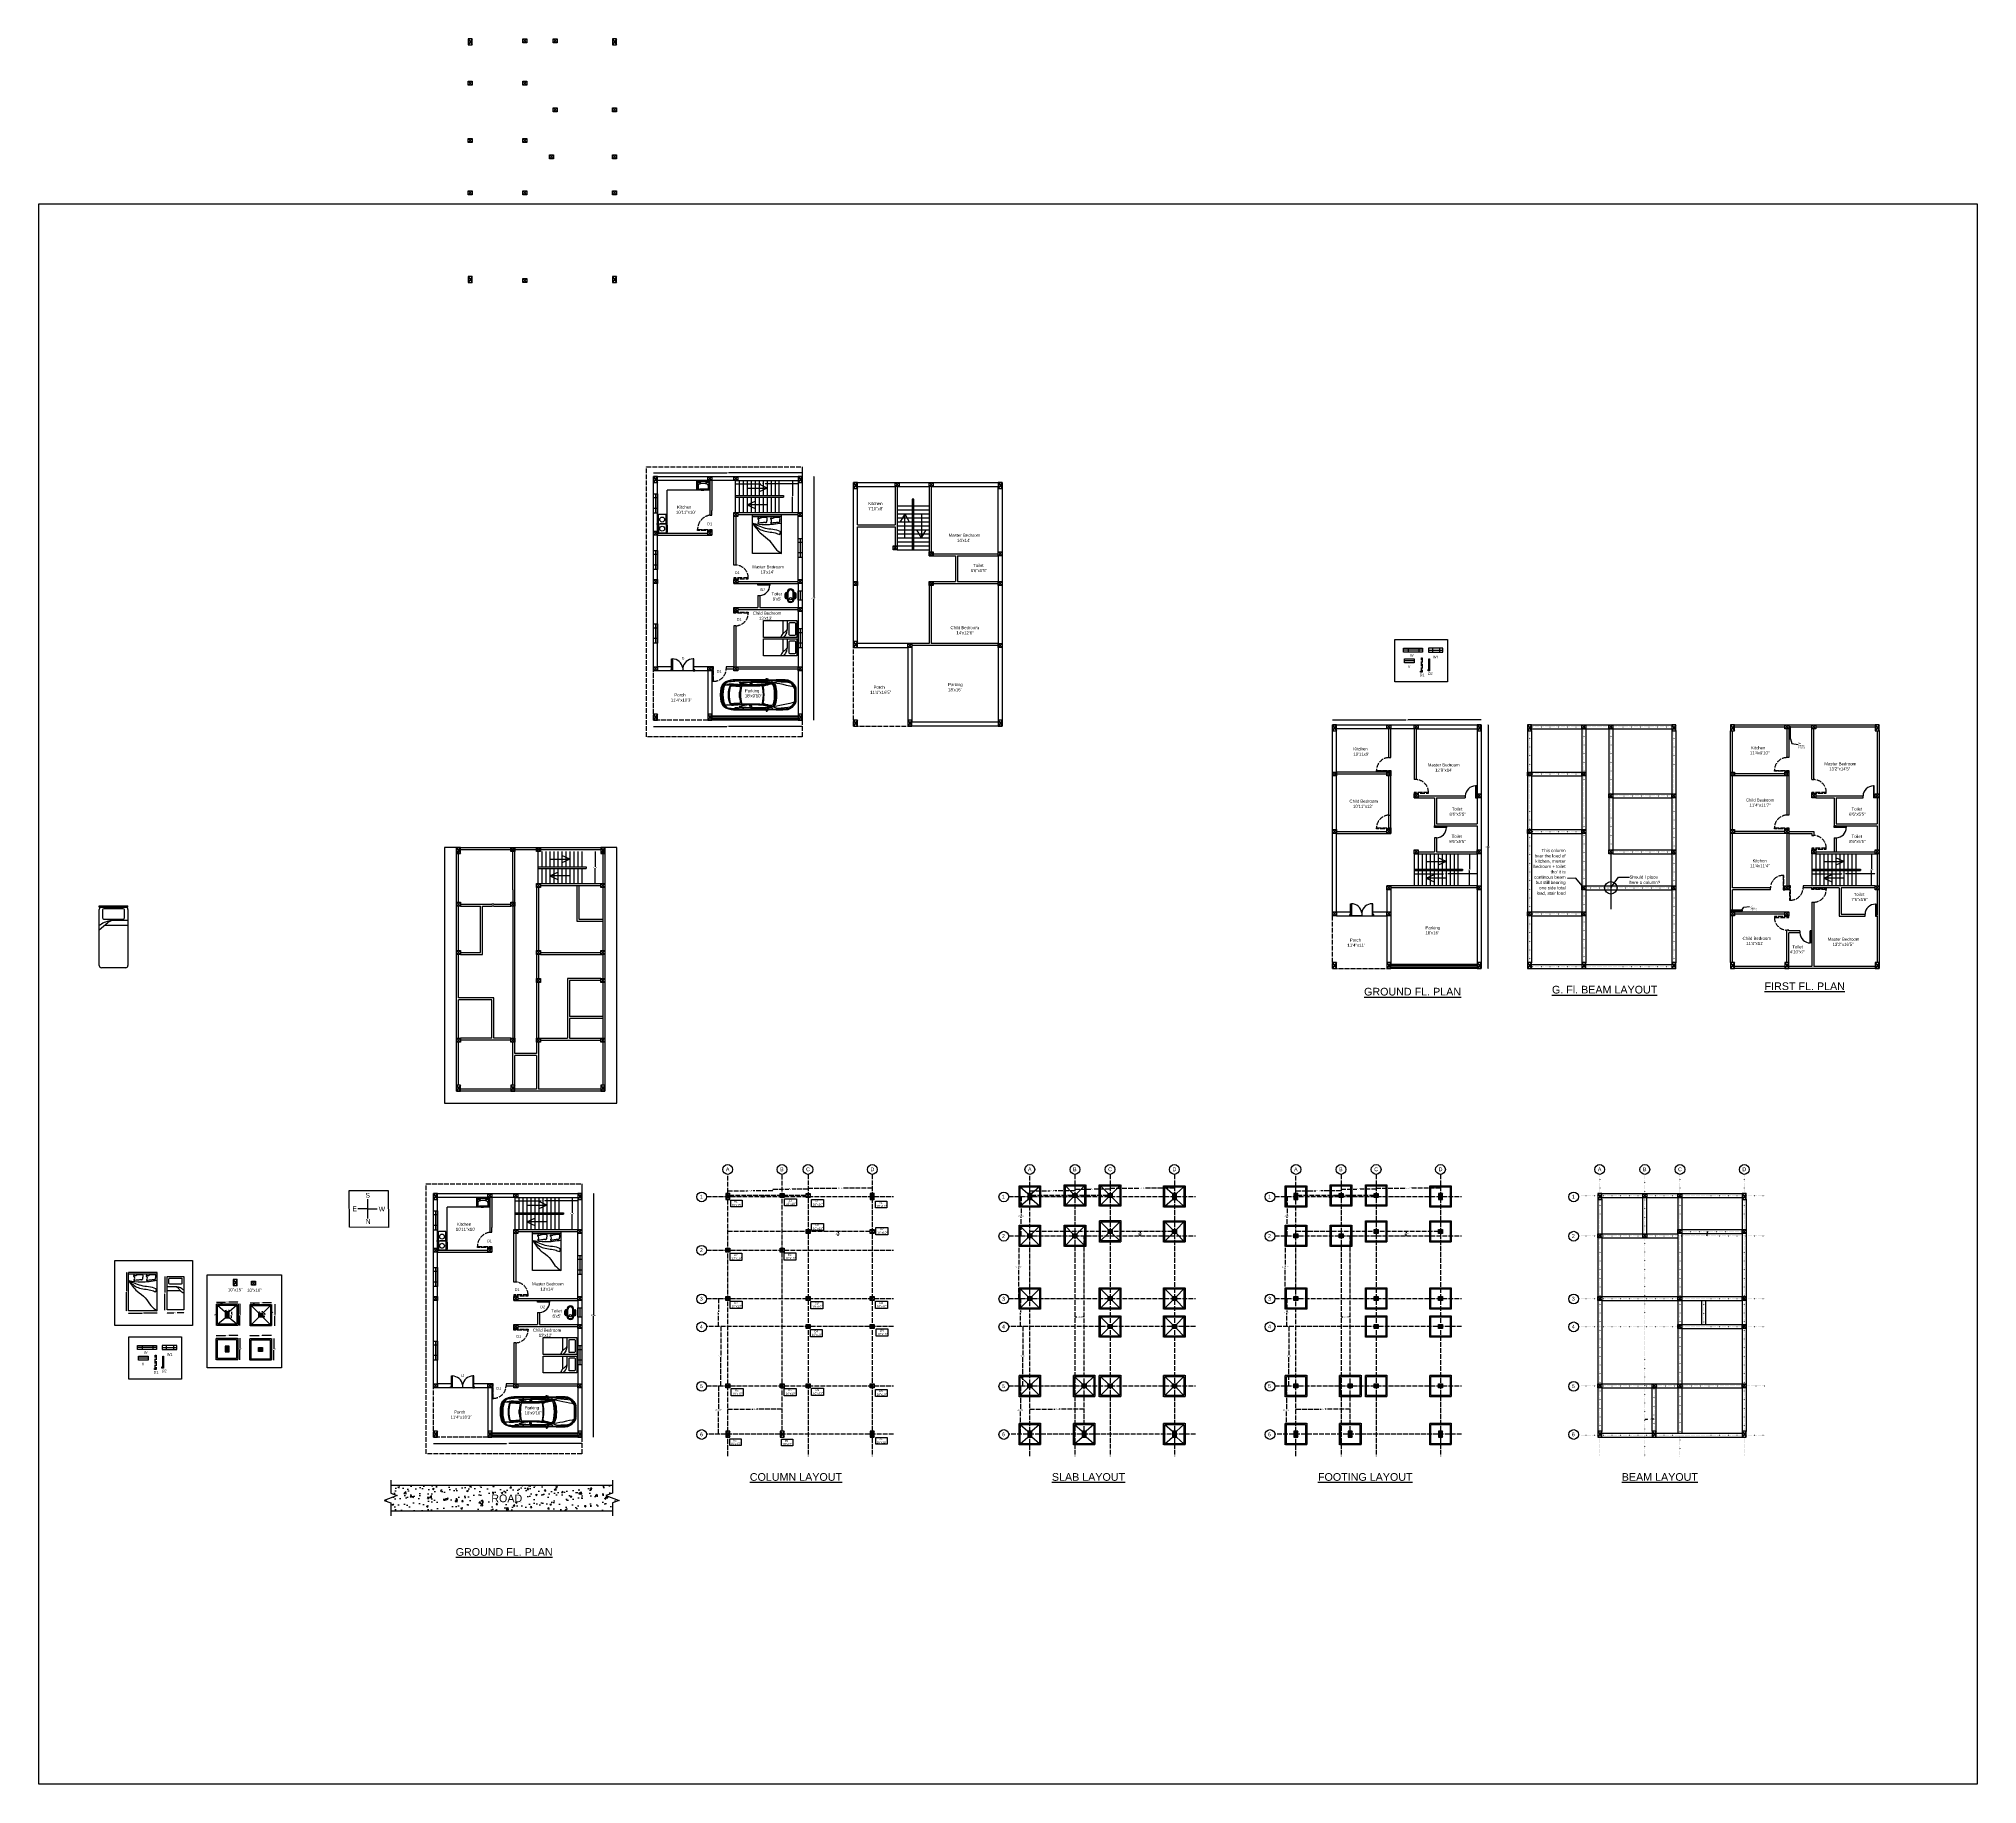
# Model space of a CAD drawing. Header units: inches. Extents: x -19338 to 11623, y -1285 to 3664.
# Drawn here: x 6768 to 11623, y -708 to 3664 of the extents above; entities that cross this region are included whole.
import ezdxf

# ---------------------------------------------------------------- set-up
doc = ezdxf.new("R2010")
doc.units = ezdxf.units.IN
doc.header["$MEASUREMENT"] = 0
doc.linetypes.add('ACAD_ISO02W100', pattern=[15, 12, -3])
doc.linetypes.add('ACAD_ISO07W100', pattern=[3, 0, -3])
doc.layers.get('0').update_dxf_attribs({"color": 18})
for name, color, linetype in [('C', 141, 'Continuous'), ('C1', 10, 'Continuous'), ('D', 191, 'Continuous'), ('D1', 231, 'ACAD_ISO02W100'), ('D2', 31, 'Continuous'), ('V', 150, 'Continuous'), ('W', 70, 'Continuous'), ('W1', 120, 'Continuous')]:
    doc.layers.add(name, color=color, linetype=linetype)
doc.layers.add('Dot Line', color=210, linetype='ACAD_ISO02W100', plot=False)
doc.layers.add('Naming', color=50, linetype='Continuous', plot=False)
doc.styles.get("Standard").update_dxf_attribs({"font": 'arial.ttf'})
doc.dimstyles.get("Standard").update_dxf_attribs({"dimtxt": 3, "dimasz": 2, "dimexe": 0.18, "dimexo": 0.0625, "dimgap": 0.09, "dimtad": 0, "dimtih": 1, "dimtoh": 1, "dimdsep": 46, "dimlunit": 3, "dimtxsty": 'Standard', "dimblk": 'ARCHTICK', "dimcen": 0.09, "dimse1": 1, "dimse2": 1, "dimclrd": 2, "dimadec": 0, "dimazin": 0, "dimtfac": 1, "dimtofl": 0, "dimtmove": 0, "dimatfit": 3, "dimfxl": 1, "dimtolj": 1, "dimtzin": 0, "dimarcsym": 0})

# ---------------------------------------------------------------- blocks, each defined once
blk = doc.blocks.new('_ArchTick')
at = {"color": 0, "linetype": 'ByBlock', "const_width": 0.15}
blk.add_lwpolyline([(-0.5, -0.5), (0.5, 0.5)], dxfattribs=at)
blk = doc.blocks.new('*D2')
at = {"color": 2, "lineweight": -2, "transparency": 16777216}
for p, q in [((7756.4, 145.7), (7939.8, 145.7)), ((8128.4, 145.7), (7945.1, 145.7))]:
    blk.add_line(p, q, dxfattribs=at)
at = {"layer": 'Defpoints', "color": 0, "transparency": 16777216}
for p in [(7756.4, 161.6), (8128.4, 161.6), (8128.4, 145.7)]:
    blk.add_point(p, dxfattribs=at)
at = {"color": 2, "lineweight": -2, "transparency": 16777216, "xscale": 2, "yscale": 2, "zscale": 2, "rotation": 180}
blk.add_blockref('_ArchTick', (7756.4, 145.7), dxfattribs=at)
at = {"color": 2, "lineweight": -2, "transparency": 16777216, "xscale": 2, "yscale": 2, "zscale": 2}
blk.add_blockref('_ArchTick', (8128.4, 145.7), dxfattribs=at)
at = {"color": 0, "transparency": 16777216, "insert": (7942.4, 145.7), "char_height": 3, "attachment_point": 5}
blk.add_mtext("\\A1;31'", dxfattribs=at)
blk = doc.blocks.new('*D3')
at = {"color": 2, "lineweight": -2, "transparency": 16777216}
for p, q in [((7960.4, 753.2), (8025.3, 753.2)), ((8118.4, 753.2), (8035.5, 753.2))]:
    blk.add_line(p, q, dxfattribs=at)
at = {"layer": 'Defpoints', "color": 0, "transparency": 16777216}
for p in [(7960.4, 761.6), (7960.4, 753.2), (8118.4, 761.6)]:
    blk.add_point(p, dxfattribs=at)
at = {"color": 2, "lineweight": -2, "transparency": 16777216, "xscale": 2, "yscale": 2, "zscale": 2, "rotation": 180}
blk.add_blockref('_ArchTick', (7960.4, 753.2), dxfattribs=at)
at = {"color": 2, "lineweight": -2, "transparency": 16777216, "xscale": 2, "yscale": 2, "zscale": 2}
blk.add_blockref('_ArchTick', (8118.4, 753.2), dxfattribs=at)
at = {"color": 0, "transparency": 16777216, "insert": (8030.4, 753.2), "char_height": 3, "attachment_point": 5}
blk.add_mtext('\\A1;13\'-2"', dxfattribs=at)
blk = doc.blocks.new('*D4')
at = {"color": 2, "lineweight": -2, "transparency": 16777216}
for p, q in [((8104.2, 761.6), (8104.2, 723.2)), ((8104.2, 681.6), (8104.2, 720))]:
    blk.add_line(p, q, dxfattribs=at)
at = {"layer": 'Defpoints', "color": 0, "transparency": 16777216}
for p in [(7960.4, 761.6), (7960.4, 681.6), (8104.2, 681.6)]:
    blk.add_point(p, dxfattribs=at)
at = {"color": 2, "lineweight": -2, "transparency": 16777216, "xscale": 2, "yscale": 2, "zscale": 2}
for p, rotation in [((8104.2, 761.6), 90), ((8104.2, 681.6), 270)]:
    blk.add_blockref('_ArchTick', p, dxfattribs=dict(at, rotation=rotation))
at = {"color": 0, "transparency": 16777216, "insert": (8104.2, 721.6), "char_height": 3, "attachment_point": 5}
blk.add_mtext('\\A1;6\'-8"', dxfattribs=at)
blk = doc.blocks.new('*D5')
at = {"color": 2, "lineweight": -2, "transparency": 16777216}
for p, q in [((8157.6, 771.6), (8157.6, 468.2)), ((8157.6, 161.6), (8157.6, 465))]:
    blk.add_line(p, q, dxfattribs=at)
at = {"layer": 'Defpoints', "color": 0, "transparency": 16777216}
for p in [(8128.4, 771.6), (8128.4, 161.6), (8157.6, 161.6)]:
    blk.add_point(p, dxfattribs=at)
at = {"color": 2, "lineweight": -2, "transparency": 16777216, "xscale": 2, "yscale": 2, "zscale": 2}
for p, rotation in [((8157.6, 771.6), 90), ((8157.6, 161.6), 270)]:
    blk.add_blockref('_ArchTick', p, dxfattribs=dict(at, rotation=rotation))
at = {"color": 0, "transparency": 16777216, "insert": (8157.6, 466.6), "char_height": 3, "attachment_point": 5}
blk.add_mtext('\\A1;50\'-10"', dxfattribs=at)
blk = doc.blocks.new('A$C16782172')
at = {"linetype": 'ByBlock'}
for p, q in [((0, 1.936), (0.897, 1.936)), ((0, 1.89), (0, 1.936)), ((0, 1.89), (0.897, 1.89)), ((0, 0.069), (0, 1.821)), ((0.753, 1.844), (0.143, 1.844)), ((0.897, 1.89), (0.897, 1.936)), ((0.897, 1.821), (0.897, 0.069)), ((0, 1.18), (0.274, 1.411)), ((0.103, 1.804), (0.103, 1.562)), ((0.143, 1.522), (0.753, 1.522)), ((0.897, 1.315), (0.161, 1.315)), ((0.897, 1.476), (0.398, 1.476)), ((0.793, 1.562), (0.793, 1.804)), ((0.828, 0), (0.069, 0))]:
    blk.add_line(p, q, dxfattribs=at)
for centre, radius, start, end in [((0.069, 1.821), 0.069, 90, 180), ((0.143, 1.804), 0.04, 90, 180), ((0.753, 1.804), 0.04, 0, 90), ((0.828, 1.821), 0.069, 0, 90), ((0.55, 0.558), 0.936, 103.3928, 126.02023), ((0.143, 1.562), 0.04, 180, 270), ((0.452, 1.2), 0.276, 90, 130.10593), ((0.398, 1.2), 0.276, 90, 103.3928), ((0.753, 1.562), 0.04, 270, 0), ((0.069, 0.069), 0.069, 180, 270), ((0.828, 0.069), 0.069, 270, 0)]:
    blk.add_arc(centre, radius, start, end, dxfattribs=at)
blk = doc.blocks.new('*D10')
at = {"color": 2, "lineweight": -2, "transparency": 16777216}
for p, q in [((6987.7, 573.8), (6987.7, 527.4)), ((6987.7, 477.8), (6987.7, 524.2))]:
    blk.add_line(p, q, dxfattribs=at)
at = {"layer": 'Defpoints', "color": 0, "transparency": 16777216}
for p in [(6992.7, 573.8), (6987.7, 477.8), (6992.7, 477.8)]:
    blk.add_point(p, dxfattribs=at)
at = {"color": 2, "lineweight": -2, "transparency": 16777216, "xscale": 2, "yscale": 2, "zscale": 2}
for p, rotation in [((6987.7, 573.8), 90), ((6987.7, 477.8), 270)]:
    blk.add_blockref('_ArchTick', p, dxfattribs=dict(at, rotation=rotation))
at = {"color": 0, "transparency": 16777216, "insert": (6987.7, 525.8), "char_height": 3, "attachment_point": 5}
blk.add_mtext("\\A1;8'", dxfattribs=at)
blk = doc.blocks.new('*D11')
at = {"color": 2, "lineweight": -2, "transparency": 16777216}
for p, q in [((6992.7, 471.8), (7027.2, 471.8)), ((7064.7, 471.8), (7030.2, 471.8))]:
    blk.add_line(p, q, dxfattribs=at)
at = {"layer": 'Defpoints', "color": 0, "transparency": 16777216}
for p in [(6992.7, 477.8), (7064.7, 477.8), (7064.7, 471.8)]:
    blk.add_point(p, dxfattribs=at)
at = {"color": 2, "lineweight": -2, "transparency": 16777216, "xscale": 2, "yscale": 2, "zscale": 2, "rotation": 180}
blk.add_blockref('_ArchTick', (6992.7, 471.8), dxfattribs=at)
at = {"color": 2, "lineweight": -2, "transparency": 16777216, "xscale": 2, "yscale": 2, "zscale": 2}
blk.add_blockref('_ArchTick', (7064.7, 471.8), dxfattribs=at)
at = {"color": 0, "transparency": 16777216, "insert": (7028.7, 471.8), "char_height": 3, "attachment_point": 5}
blk.add_mtext("\\A1;6'", dxfattribs=at)
blk = doc.blocks.new('*D12')
at = {"color": 2, "lineweight": -2, "transparency": 16777216}
for p, q in [((7083.9, 563.9), (7083.9, 523.5)), ((7083.9, 479.9), (7083.9, 520.3))]:
    blk.add_line(p, q, dxfattribs=at)
at = {"layer": 'Defpoints', "color": 0, "transparency": 16777216}
for p in [(7083.9, 563.9), (7089.4, 563.9), (7089.4, 479.9)]:
    blk.add_point(p, dxfattribs=at)
at = {"color": 2, "lineweight": -2, "transparency": 16777216, "xscale": 2, "yscale": 2, "zscale": 2}
for p, rotation in [((7083.9, 563.9), 90), ((7083.9, 479.9), 270)]:
    blk.add_blockref('_ArchTick', p, dxfattribs=dict(at, rotation=rotation))
at = {"color": 0, "transparency": 16777216, "insert": (7083.9, 521.9), "char_height": 3, "attachment_point": 5}
blk.add_mtext("\\A1;7'", dxfattribs=at)
blk = doc.blocks.new('*D13')
at = {"color": 2, "lineweight": -2, "transparency": 16777216}
for p, q in [((7089.4, 472.7), (7106.3, 472.7)), ((7131.4, 472.7), (7114.5, 472.7))]:
    blk.add_line(p, q, dxfattribs=at)
at = {"layer": 'Defpoints', "color": 0, "transparency": 16777216}
for p in [(7089.4, 479.9), (7131.4, 479.9), (7131.4, 472.7)]:
    blk.add_point(p, dxfattribs=at)
at = {"color": 2, "lineweight": -2, "transparency": 16777216, "xscale": 2, "yscale": 2, "zscale": 2, "rotation": 180}
blk.add_blockref('_ArchTick', (7089.4, 472.7), dxfattribs=at)
at = {"color": 2, "lineweight": -2, "transparency": 16777216, "xscale": 2, "yscale": 2, "zscale": 2}
blk.add_blockref('_ArchTick', (7131.4, 472.7), dxfattribs=at)
at = {"color": 0, "transparency": 16777216, "insert": (7110.4, 472.7), "char_height": 3, "attachment_point": 5}
blk.add_mtext('\\A1;3\'-6"', dxfattribs=at)
blk = doc.blocks.new('A$C21B07C85')
for p, q in [((0, 0.25), (0, 0.44)), ((0.024, 0.435), (0.085, 0.435)), ((0.024, 0.403), (0.085, 0.403)), ((0.024, 0.371), (0.085, 0.371)), ((0.024, 0.34), (0.085, 0.34)), ((0.024, 0.308), (0.085, 0.308)), ((0.024, 0.276), (0.085, 0.276)), ((0.024, 0.245), (0.085, 0.245)), ((0.107, 0.516), (0.036, 0.487)), ((0.107, 0.174), (0.036, 0.203)), ((0.107, 0.174), (0.107, 0.516)), ((0.155, 0.174), (0.155, 0.516)), ((0.408, 0.174), (0.408, 0.516)), ((0.455, 0.516), (0.526, 0.487)), ((0.455, 0.174), (0.455, 0.516)), ((0.455, 0.174), (0.526, 0.203)), ((0.538, 0.435), (0.477, 0.435)), ((0.538, 0.403), (0.477, 0.403)), ((0.538, 0.371), (0.477, 0.371)), ((0.538, 0.34), (0.477, 0.34)), ((0.538, 0.308), (0.477, 0.308)), ((0.538, 0.276), (0.477, 0.276)), ((0.538, 0.245), (0.477, 0.245)), ((0.562, 0.25), (0.562, 0.44))]:
    blk.add_line(p, q)
blk.add_circle((0.281, 0.194), 0.0563)
for centre, radius, start, end in [((0.048, 0.44), 0.0475, 103.47806, 180), ((0.048, 0.25), 0.0475, 180, 256.52194), ((0.281, 0.516), 0.174, 0, 180), ((0.281, 0.174), 0.174, 180, 0), ((0.281, 0.516), 0.127, 0, 180), ((0.281, 0.174), 0.127, 180, 0), ((0.515, 0.44), 0.0475, 0, 76.52194), ((0.515, 0.25), 0.0475, 283.47806, 0)]:
    blk.add_arc(centre, radius, start, end)
blk = doc.blocks.new('A$C0B5925C7')
at = {"lineweight": 53}
blk.add_open_spline([(0, 1.01), (0.01, 1.68), (0.24, 1.78), (0.39, 1.82), (0.39, 1.82), (0.48, 1.85), (0.55, 1.87), (0.58, 1.88), (0.58, 1.88), (0.62, 1.9), (0.73, 1.92), (0.82, 1.92), (0.82, 1.92), (0.91, 1.92), (1.47, 1.93), (1.62, 1.93), (1.62, 1.93), (1.77, 1.93), (2.48, 1.93), (2.58, 1.93), (2.58, 1.93), (2.69, 1.93), (3.09, 1.91), (3.22, 1.91), (3.22, 1.91), (3.35, 1.91), (3.51, 1.93), (3.58, 1.93), (3.58, 1.93), (3.64, 1.93), (4, 1.92), (4.08, 1.91), (4.08, 1.91), (4.15, 1.91), (4.2, 1.88), (4.25, 1.85), (4.25, 1.85), (4.47, 1.76), (4.59, 1.51), (4.61, 1.48), (4.61, 1.48), (4.62, 1.45), (4.63, 1.42), (4.63, 1.39), (4.63, 1.39), (4.63, 1.35), (4.62, 1.34), (4.62, 1.33), (4.62, 1.33), (4.62, 1.32), (4.63, 1.28), (4.63, 1.24), (4.63, 1.24), (4.63, 1.2), (4.63, 1.01), (4.63, 1.01), (4.63, 1.01), (4.63, 1.01), (4.63, 0.81), (4.63, 0.77), (4.63, 0.77), (4.63, 0.73), (4.62, 0.69), (4.62, 0.68), (4.62, 0.68), (4.62, 0.67), (4.63, 0.66), (4.63, 0.62), (4.63, 0.62), (4.63, 0.59), (4.62, 0.56), (4.61, 0.53), (4.61, 0.53), (4.59, 0.5), (4.47, 0.25), (4.25, 0.16), (4.25, 0.16), (4.2, 0.13), (4.15, 0.1), (4.08, 0.1), (4.08, 0.1), (4, 0.09), (3.64, 0.08), (3.58, 0.08), (3.58, 0.08), (3.51, 0.08), (3.35, 0.1), (3.22, 0.1), (3.22, 0.1), (3.09, 0.1), (2.69, 0.08), (2.58, 0.08), (2.58, 0.08), (2.48, 0.08), (1.77, 0.08), (1.62, 0.08), (1.62, 0.08), (1.47, 0.08), (0.91, 0.09), (0.82, 0.09), (0.82, 0.09), (0.73, 0.09), (0.62, 0.11), (0.58, 0.13), (0.58, 0.13), (0.55, 0.14), (0.48, 0.16), (0.39, 0.19), (0.39, 0.19), (0.24, 0.23), (0.01, 0.33), (0, 1.01)], degree=3, knots=[0, 0, 0, 0, 0.035714, 0.035714, 0.035714, 0.035714, 0.071429, 0.071429, 0.071429, 0.071429, 0.107143, 0.107143, 0.107143, 0.107143, 0.142857, 0.142857, 0.142857, 0.142857, 0.178571, 0.178571, 0.178571, 0.178571, 0.214286, 0.214286, 0.214286, 0.214286, 0.25, 0.25, 0.25, 0.25, 0.285714, 0.285714, 0.285714, 0.285714, 0.321429, 0.321429, 0.321429, 0.321429, 0.357143, 0.357143, 0.357143, 0.357143, 0.392857, 0.392857, 0.392857, 0.392857, 0.428571, 0.428571, 0.428571, 0.428571, 0.464286, 0.464286, 0.464286, 0.464286, 0.5, 0.5, 0.5, 0.5, 0.535714, 0.535714, 0.535714, 0.535714, 0.571429, 0.571429, 0.571429, 0.571429, 0.607143, 0.607143, 0.607143, 0.607143, 0.642857, 0.642857, 0.642857, 0.642857, 0.678571, 0.678571, 0.678571, 0.678571, 0.714286, 0.714286, 0.714286, 0.714286, 0.75, 0.75, 0.75, 0.75, 0.785714, 0.785714, 0.785714, 0.785714, 0.821429, 0.821429, 0.821429, 0.821429, 0.857143, 0.857143, 0.857143, 0.857143, 0.892857, 0.892857, 0.892857, 0.892857, 0.928571, 0.928571, 0.928571, 0.928571, 0.964286, 0.964286, 0.964286, 0.964286, 1, 1, 1, 1], dxfattribs=at)
at = {"lineweight": 25}
for points, knots in [([(0.14, 0.51), (0.09, 0.58), (0.06, 0.75), (0.06, 1.01), (0.06, 1.01), (0.06, 1.26), (0.09, 1.43), (0.14, 1.5)], [0, 0, 0, 0, 0.5, 0.5, 0.5, 0.5, 1, 1, 1, 1]), ([(0.12, 0.65), (0.1, 0.75), (0.08, 0.83), (0.08, 1.01), (0.08, 1.01), (0.08, 1.18), (0.1, 1.26), (0.12, 1.36)], [0, 0, 0, 0, 0.5, 0.5, 0.5, 0.5, 1, 1, 1, 1]), ([(0.17, 1.41), (0.22, 1.6), (0.35, 1.75), (0.37, 1.78), (0.37, 1.78), (0.39, 1.8), (0.39, 1.81), (0.36, 1.81), (0.36, 1.81), (0.32, 1.8), (0.28, 1.76), (0.26, 1.73), (0.26, 1.73), (0.23, 1.7), (0.16, 1.6), (0.13, 1.46), (0.13, 1.46), (0.11, 1.41), (0.12, 1.37), (0.13, 1.36), (0.13, 1.36), (0.15, 1.35), (0.16, 1.38), (0.17, 1.41)], [0, 0, 0, 0, 0.166667, 0.166667, 0.166667, 0.166667, 0.333333, 0.333333, 0.333333, 0.333333, 0.5, 0.5, 0.5, 0.5, 0.666667, 0.666667, 0.666667, 0.666667, 0.833333, 0.833333, 0.833333, 0.833333, 1, 1, 1, 1]), ([(0.15, 0.65), (0.14, 0.71), (0.12, 0.87), (0.12, 1.01), (0.12, 1.01), (0.12, 1.14), (0.14, 1.3), (0.15, 1.36)], [0, 0, 0, 0, 0.5, 0.5, 0.5, 0.5, 1, 1, 1, 1]), ([(0.38, 0.24), (0.34, 0.3), (0.17, 0.42), (0.17, 1.01), (0.17, 1.01), (0.17, 1.59), (0.34, 1.71), (0.38, 1.77)], [0, 0, 0, 0, 0.5, 0.5, 0.5, 0.5, 1, 1, 1, 1]), ([(0.25, 1.61), (0.3, 1.61), (0.41, 1.62), (0.5, 1.62), (0.5, 1.62), (0.56, 1.63), (0.61, 1.61), (0.62, 1.59)], [0, 0, 0, 0, 0.5, 0.5, 0.5, 0.5, 1, 1, 1, 1]), ([(0.38, 1.79), (0.56, 1.83), (0.9, 1.86), (1.26, 1.87), (1.26, 1.87), (1.62, 1.88), (3.01, 1.89), (3.3, 1.88), (3.3, 1.88), (3.59, 1.87), (3.96, 1.87), (4.21, 1.82)], [0, 0, 0, 0, 0.333333, 0.333333, 0.333333, 0.333333, 0.666667, 0.666667, 0.666667, 0.666667, 1, 1, 1, 1]), ([(2.61, 1.6), (2.17, 1.58), (1.48, 1.6), (1.34, 1.6), (1.34, 1.6), (1.2, 1.61), (0.72, 1.7), (0.41, 1.63)], [0, 0, 0, 0, 0.5, 0.5, 0.5, 0.5, 1, 1, 1, 1]), ([(0.49, 1.01), (0.49, 0.78), (0.53, 0.58), (0.57, 0.5), (0.57, 0.5), (0.6, 0.41), (0.68, 0.39), (0.72, 0.39), (0.72, 0.39), (0.76, 0.39), (1.21, 0.42), (1.24, 0.42), (1.24, 0.42), (1.27, 0.43), (1.3, 0.42), (1.28, 0.49), (1.28, 0.49), (1.26, 0.56), (1.22, 0.92), (1.22, 1.01), (1.22, 1.01), (1.22, 1.09), (1.26, 1.45), (1.28, 1.52), (1.28, 1.52), (1.3, 1.59), (1.27, 1.58), (1.24, 1.59), (1.24, 1.59), (1.21, 1.59), (0.76, 1.62), (0.72, 1.62), (0.72, 1.62), (0.68, 1.62), (0.6, 1.6), (0.57, 1.51), (0.57, 1.51), (0.53, 1.43), (0.49, 1.23), (0.49, 1.01)], [0, 0, 0, 0, 0.1, 0.1, 0.1, 0.1, 0.2, 0.2, 0.2, 0.2, 0.3, 0.3, 0.3, 0.3, 0.4, 0.4, 0.4, 0.4, 0.5, 0.5, 0.5, 0.5, 0.6, 0.6, 0.6, 0.6, 0.7, 0.7, 0.7, 0.7, 0.8, 0.8, 0.8, 0.8, 0.9, 0.9, 0.9, 0.9, 1, 1, 1, 1]), ([(0.54, 1.01), (0.54, 0.9), (0.59, 0.56), (0.61, 0.52), (0.61, 0.52), (0.63, 0.48), (0.66, 0.46), (0.72, 0.46), (0.72, 0.46), (0.78, 0.46), (1.1, 0.47), (1.16, 0.47), (1.16, 0.47), (1.21, 0.48), (1.21, 0.52), (1.21, 0.57), (1.21, 0.57), (1.2, 0.62), (1.16, 0.79), (1.16, 1.01), (1.16, 1.01), (1.16, 1.22), (1.2, 1.39), (1.21, 1.44), (1.21, 1.44), (1.21, 1.49), (1.21, 1.53), (1.16, 1.54), (1.16, 1.54), (1.1, 1.54), (0.78, 1.55), (0.72, 1.55), (0.72, 1.55), (0.66, 1.55), (0.63, 1.53), (0.61, 1.49), (0.61, 1.49), (0.59, 1.45), (0.54, 1.11), (0.54, 1.01)], [0, 0, 0, 0, 0.1, 0.1, 0.1, 0.1, 0.2, 0.2, 0.2, 0.2, 0.3, 0.3, 0.3, 0.3, 0.4, 0.4, 0.4, 0.4, 0.5, 0.5, 0.5, 0.5, 0.6, 0.6, 0.6, 0.6, 0.7, 0.7, 0.7, 0.7, 0.8, 0.8, 0.8, 0.8, 0.9, 0.9, 0.9, 0.9, 1, 1, 1, 1]), ([(1.17, 1.76), (1.14, 1.76), (1.12, 1.74), (1.17, 1.72), (1.17, 1.72), (1.23, 1.7), (1.34, 1.67), (1.38, 1.66), (1.38, 1.66), (1.43, 1.65), (1.59, 1.62), (1.66, 1.62), (1.66, 1.62), (1.74, 1.61), (2.14, 1.62), (2.23, 1.62), (2.23, 1.62), (2.33, 1.62), (2.65, 1.66), (2.73, 1.67), (2.73, 1.67), (2.81, 1.69), (2.96, 1.72), (3.14, 1.78), (3.14, 1.78), (2.94, 1.81), (1.54, 1.81), (1.17, 1.76)], [0, 0, 0, 0, 0.142857, 0.142857, 0.142857, 0.142857, 0.285714, 0.285714, 0.285714, 0.285714, 0.428571, 0.428571, 0.428571, 0.428571, 0.571429, 0.571429, 0.571429, 0.571429, 0.714286, 0.714286, 0.714286, 0.714286, 0.857143, 0.857143, 0.857143, 0.857143, 1, 1, 1, 1]), ([(1.17, 1.74), (1.17, 1.74), (1.17, 1.74), (1.17, 1.74), (1.17, 1.74), (1.16, 1.74), (1.16, 1.74), (1.15, 1.74), (1.15, 1.74), (1.16, 1.73), (1.16, 1.73), (1.18, 1.73), (1.18, 1.73), (1.23, 1.71), (1.34, 1.68), (1.39, 1.67), (1.39, 1.67), (1.44, 1.66), (1.59, 1.63), (1.66, 1.63), (1.66, 1.63), (1.72, 1.62), (1.95, 1.62), (2.11, 1.62), (2.11, 1.62), (2.11, 1.62), (2.23, 1.63), (2.23, 1.63), (2.23, 1.63), (2.33, 1.63), (2.65, 1.67), (2.73, 1.68), (2.73, 1.68), (2.85, 1.7), (2.97, 1.73), (3.08, 1.77), (3.08, 1.77), (2.76, 1.79), (1.52, 1.79), (1.17, 1.74)], [0, 0, 0, 0, 0.1, 0.1, 0.1, 0.1, 0.2, 0.2, 0.2, 0.2, 0.3, 0.3, 0.3, 0.3, 0.4, 0.4, 0.4, 0.4, 0.5, 0.5, 0.5, 0.5, 0.6, 0.6, 0.6, 0.6, 0.7, 0.7, 0.7, 0.7, 0.8, 0.8, 0.8, 0.8, 0.9, 0.9, 0.9, 0.9, 1, 1, 1, 1]), ([(1.86, 1.93), (1.86, 1.93), (1.86, 1.89), (1.86, 1.88), (1.86, 1.88), (1.86, 1.86), (1.89, 1.83), (1.9, 1.81), (1.9, 1.81), (1.91, 1.8), (1.92, 1.78), (1.92, 1.78)], [0, 0, 0, 0, 0.333333, 0.333333, 0.333333, 0.333333, 0.666667, 0.666667, 0.666667, 0.666667, 1, 1, 1, 1]), ([(1.92, 1.9), (1.91, 1.9), (1.9, 1.91), (1.91, 1.91), (1.91, 1.91), (1.94, 1.92), (1.98, 1.92), (2.02, 1.92), (2.02, 1.92), (2.06, 1.92), (2.11, 1.92), (2.13, 1.91), (2.13, 1.91), (2.14, 1.91), (2.14, 1.9), (2.13, 1.9), (2.13, 1.9), (2.13, 1.9), (1.92, 1.9), (1.92, 1.9)], [0, 0, 0, 0, 0.2, 0.2, 0.2, 0.2, 0.4, 0.4, 0.4, 0.4, 0.6, 0.6, 0.6, 0.6, 0.8, 0.8, 0.8, 0.8, 1, 1, 1, 1]), ([(2.63, 1.01), (2.63, 0.7), (2.57, 0.44), (2.57, 0.44), (2.57, 0.44), (2.57, 0.44), (3.26, 0.27), (3.26, 0.27), (3.26, 0.27), (3.3, 0.34), (3.44, 0.42), (3.44, 1.01), (3.44, 1.01), (3.44, 1.59), (3.3, 1.67), (3.26, 1.74), (3.26, 1.74), (3.26, 1.74), (2.57, 1.57), (2.57, 1.57), (2.57, 1.57), (2.57, 1.57), (2.63, 1.31), (2.63, 1.01)], [0, 0, 0, 0, 0.166667, 0.166667, 0.166667, 0.166667, 0.333333, 0.333333, 0.333333, 0.333333, 0.5, 0.5, 0.5, 0.5, 0.666667, 0.666667, 0.666667, 0.666667, 0.833333, 0.833333, 0.833333, 0.833333, 1, 1, 1, 1]), ([(3.26, 1.74), (3.26, 1.74), (2.57, 1.57), (2.57, 1.57), (2.57, 1.57), (2.57, 1.57), (2.59, 1.6), (2.63, 1.61), (2.63, 1.61), (2.67, 1.62), (3.12, 1.72), (3.16, 1.73), (3.16, 1.73), (3.2, 1.74), (3.26, 1.74), (3.26, 1.74)], [0, 0, 0, 0, 0.25, 0.25, 0.25, 0.25, 0.5, 0.5, 0.5, 0.5, 0.75, 0.75, 0.75, 0.75, 1, 1, 1, 1]), ([(2.67, 1.01), (2.67, 0.76), (2.63, 0.56), (2.62, 0.51), (2.62, 0.51), (2.62, 0.48), (2.66, 0.44), (2.71, 0.43), (2.71, 0.43), (2.75, 0.42), (3.04, 0.35), (3.08, 0.34), (3.08, 0.34), (3.12, 0.34), (3.19, 0.32), (3.22, 0.41), (3.22, 0.41), (3.25, 0.5), (3.3, 0.66), (3.3, 1.01), (3.3, 1.01), (3.3, 1.35), (3.25, 1.51), (3.22, 1.6), (3.22, 1.6), (3.19, 1.69), (3.12, 1.68), (3.08, 1.67), (3.08, 1.67), (3.04, 1.66), (2.75, 1.59), (2.71, 1.58), (2.71, 1.58), (2.66, 1.57), (2.62, 1.53), (2.62, 1.5), (2.62, 1.5), (2.63, 1.45), (2.67, 1.25), (2.67, 1.01)], [0, 0, 0, 0, 0.1, 0.1, 0.1, 0.1, 0.2, 0.2, 0.2, 0.2, 0.3, 0.3, 0.3, 0.3, 0.4, 0.4, 0.4, 0.4, 0.5, 0.5, 0.5, 0.5, 0.6, 0.6, 0.6, 0.6, 0.7, 0.7, 0.7, 0.7, 0.8, 0.8, 0.8, 0.8, 0.9, 0.9, 0.9, 0.9, 1, 1, 1, 1]), ([(2.99, 1.77), (2.99, 1.78), (2.98, 1.79), (2.97, 1.81), (2.97, 1.81), (2.96, 1.84), (2.91, 2.01), (2.84, 2.01), (2.84, 2.01), (2.81, 2.01), (2.8, 2.01), (2.81, 1.99), (2.81, 1.99), (2.82, 1.96), (2.87, 1.85), (2.87, 1.83), (2.87, 1.83), (2.88, 1.81), (2.89, 1.78), (2.9, 1.77), (2.9, 1.77), (2.93, 1.77), (2.97, 1.77), (2.99, 1.77)], [0, 0, 0, 0, 0.166667, 0.166667, 0.166667, 0.166667, 0.333333, 0.333333, 0.333333, 0.333333, 0.5, 0.5, 0.5, 0.5, 0.666667, 0.666667, 0.666667, 0.666667, 0.833333, 0.833333, 0.833333, 0.833333, 1, 1, 1, 1]), ([(2.99, 1.77), (2.97, 1.77), (2.93, 1.77), (2.9, 1.77), (2.9, 1.77), (2.9, 1.77), (2.91, 1.77), (2.91, 1.77), (2.91, 1.77), (2.89, 1.76), (2.88, 1.74), (2.88, 1.71), (2.88, 1.71), (2.9, 1.72), (3.03, 1.75), (3.03, 1.75), (3.03, 1.75), (3.02, 1.75), (3.01, 1.76), (2.99, 1.77)], [0, 0, 0, 0, 0.2, 0.2, 0.2, 0.2, 0.4, 0.4, 0.4, 0.4, 0.6, 0.6, 0.6, 0.6, 0.8, 0.8, 0.8, 0.8, 1, 1, 1, 1]), ([(3.23, 0.28), (3.28, 0.36), (3.41, 0.48), (3.41, 1.01), (3.41, 1.01), (3.41, 1.53), (3.28, 1.65), (3.23, 1.73)], [0, 0, 0, 0, 0.5, 0.5, 0.5, 0.5, 1, 1, 1, 1]), ([(3.26, 1.74), (3.3, 1.76), (3.39, 1.82), (3.55, 1.82), (3.55, 1.82), (3.71, 1.81), (4.15, 1.78), (4.29, 1.75)], [0, 0, 0, 0, 0.5, 0.5, 0.5, 0.5, 1, 1, 1, 1]), ([(3.36, 1.55), (3.37, 1.52), (3.37, 1.5), (3.37, 1.48), (3.37, 1.48), (3.37, 1.46), (3.38, 1.17), (3.38, 1.17), (3.38, 1.17), (3.38, 1.17), (3.37, 1.15), (3.37, 1.15), (3.37, 1.15), (3.37, 1.15), (3.37, 1.12), (3.37, 1.11), (3.37, 1.11), (3.38, 1.1), (3.36, 1.09), (3.36, 1.09), (3.36, 1.09), (3.36, 1.09), (3.36, 1.17), (3.36, 1.17), (3.36, 1.17), (3.36, 1.17), (3.37, 1.19), (3.37, 1.19), (3.37, 1.19), (3.37, 1.19), (3.33, 1.55), (3.33, 1.55), (3.33, 1.55), (3.33, 1.55), (3.33, 1.56), (3.32, 1.58), (3.32, 1.58), (3.32, 1.59), (3.32, 1.6), (3.33, 1.6), (3.33, 1.6), (3.34, 1.6), (3.34, 1.6), (3.35, 1.59), (3.35, 1.59), (3.35, 1.58), (3.36, 1.57), (3.36, 1.55)], [0, 0, 0, 0, 0.083333, 0.083333, 0.083333, 0.083333, 0.166667, 0.166667, 0.166667, 0.166667, 0.25, 0.25, 0.25, 0.25, 0.333333, 0.333333, 0.333333, 0.333333, 0.416667, 0.416667, 0.416667, 0.416667, 0.5, 0.5, 0.5, 0.5, 0.583333, 0.583333, 0.583333, 0.583333, 0.666667, 0.666667, 0.666667, 0.666667, 0.75, 0.75, 0.75, 0.75, 0.833333, 0.833333, 0.833333, 0.833333, 0.916667, 0.916667, 0.916667, 0.916667, 1, 1, 1, 1]), ([(3.37, 0.87), (3.38, 0.94), (3.37, 1.01), (3.36, 1.08), (3.36, 1.08), (3.36, 1.12), (3.36, 1.16), (3.35, 1.19), (3.35, 1.19), (3.35, 1.24), (3.34, 1.28), (3.33, 1.33), (3.33, 1.33), (3.33, 1.33), (3.32, 1.33), (3.32, 1.33), (3.32, 1.33), (3.34, 1.17), (3.36, 1.01), (3.36, 0.87), (3.36, 0.87), (3.36, 0.87), (3.37, 0.87), (3.37, 0.87)], [0, 0, 0, 0, 0.166667, 0.166667, 0.166667, 0.166667, 0.333333, 0.333333, 0.333333, 0.333333, 0.5, 0.5, 0.5, 0.5, 0.666667, 0.666667, 0.666667, 0.666667, 0.833333, 0.833333, 0.833333, 0.833333, 1, 1, 1, 1]), ([(3.34, 1.55), (3.34, 1.55), (3.35, 1.52), (3.35, 1.52), (3.35, 1.52), (3.35, 1.52), (3.36, 1.36), (3.36, 1.36), (3.36, 1.36), (3.36, 1.36), (3.37, 1.35), (3.37, 1.35)], [0, 0, 0, 0, 0.333333, 0.333333, 0.333333, 0.333333, 0.666667, 0.666667, 0.666667, 0.666667, 1, 1, 1, 1]), ([(4.25, 1.82), (4.21, 1.82), (4.19, 1.82), (4.22, 1.8), (4.22, 1.8), (4.42, 1.68), (4.51, 1.48), (4.51, 1.48), (4.51, 1.48), (4.51, 1.48), (4.61, 1.43), (4.61, 1.43), (4.61, 1.43), (4.56, 1.56), (4.42, 1.74), (4.32, 1.8), (4.32, 1.8), (4.3, 1.82), (4.29, 1.82), (4.25, 1.82)], [0, 0, 0, 0, 0.2, 0.2, 0.2, 0.2, 0.4, 0.4, 0.4, 0.4, 0.6, 0.6, 0.6, 0.6, 0.8, 0.8, 0.8, 0.8, 1, 1, 1, 1]), ([(4.63, 1), (4.63, 1), (4.63, 0.77), (4.63, 0.77), (4.63, 0.77), (4.63, 0.73), (4.62, 0.7), (4.62, 0.68), (4.62, 0.68), (4.62, 0.68), (4.62, 0.68), (4.62, 0.68), (4.62, 0.68), (4.61, 0.67), (4.58, 0.64), (4.57, 0.63), (4.57, 0.63), (4.55, 0.62), (4.55, 0.63), (4.55, 0.66), (4.55, 0.66), (4.55, 0.68), (4.55, 1.01), (4.55, 1.01), (4.55, 1.01), (4.55, 1.01), (4.55, 1.33), (4.55, 1.36), (4.55, 1.36), (4.55, 1.38), (4.55, 1.4), (4.57, 1.38), (4.57, 1.38), (4.58, 1.37), (4.61, 1.34), (4.62, 1.33), (4.62, 1.33), (4.62, 1.33), (4.62, 1.33), (4.62, 1.33), (4.62, 1.33), (4.62, 1.31), (4.63, 1.28), (4.63, 1.24), (4.63, 1.24), (4.63, 1.24), (4.63, 1.01), (4.63, 1.01), (4.63, 1.01), (4.63, 1.01), (4.63, 1), (4.63, 1)], [0, 0, 0, 0, 0.076923, 0.076923, 0.076923, 0.076923, 0.153846, 0.153846, 0.153846, 0.153846, 0.230769, 0.230769, 0.230769, 0.230769, 0.307692, 0.307692, 0.307692, 0.307692, 0.384615, 0.384615, 0.384615, 0.384615, 0.461538, 0.461538, 0.461538, 0.461538, 0.538462, 0.538462, 0.538462, 0.538462, 0.615385, 0.615385, 0.615385, 0.615385, 0.692308, 0.692308, 0.692308, 0.692308, 0.769231, 0.769231, 0.769231, 0.769231, 0.846154, 0.846154, 0.846154, 0.846154, 0.923077, 0.923077, 0.923077, 0.923077, 1, 1, 1, 1]), ([(4.56, 1.36), (4.56, 1.36), (4.56, 1.36), (4.56, 1.36), (4.56, 1.36), (4.56, 1.36), (4.56, 0.66), (4.56, 0.66), (4.56, 0.66), (4.56, 0.65), (4.56, 0.64), (4.56, 0.64), (4.56, 0.64), (4.56, 0.64), (4.57, 0.65), (4.57, 0.65), (4.57, 0.65), (4.58, 0.66), (4.6, 0.68), (4.6, 0.68), (4.6, 0.68), (4.6, 0.68), (4.61, 0.69), (4.61, 0.69), (4.61, 0.69), (4.61, 0.7), (4.62, 0.74), (4.62, 0.77), (4.62, 0.77), (4.62, 0.77), (4.62, 1.24), (4.62, 1.24), (4.62, 1.24), (4.62, 1.27), (4.61, 1.31), (4.61, 1.32), (4.61, 1.32), (4.61, 1.32), (4.6, 1.33), (4.6, 1.33), (4.6, 1.33), (4.6, 1.33), (4.58, 1.35), (4.57, 1.36), (4.57, 1.36), (4.57, 1.36), (4.56, 1.37), (4.56, 1.37), (4.56, 1.37), (4.56, 1.37), (4.56, 1.36), (4.56, 1.36)], [0, 0, 0, 0, 0.076923, 0.076923, 0.076923, 0.076923, 0.153846, 0.153846, 0.153846, 0.153846, 0.230769, 0.230769, 0.230769, 0.230769, 0.307692, 0.307692, 0.307692, 0.307692, 0.384615, 0.384615, 0.384615, 0.384615, 0.461538, 0.461538, 0.461538, 0.461538, 0.538462, 0.538462, 0.538462, 0.538462, 0.615385, 0.615385, 0.615385, 0.615385, 0.692308, 0.692308, 0.692308, 0.692308, 0.769231, 0.769231, 0.769231, 0.769231, 0.846154, 0.846154, 0.846154, 0.846154, 0.923077, 0.923077, 0.923077, 0.923077, 1, 1, 1, 1]), ([(0.17, 0.6), (0.22, 0.41), (0.35, 0.26), (0.37, 0.23), (0.37, 0.23), (0.39, 0.21), (0.39, 0.2), (0.36, 0.2), (0.36, 0.2), (0.32, 0.21), (0.28, 0.25), (0.26, 0.28), (0.26, 0.28), (0.23, 0.31), (0.16, 0.41), (0.13, 0.55), (0.13, 0.55), (0.11, 0.6), (0.12, 0.64), (0.13, 0.65), (0.13, 0.65), (0.15, 0.66), (0.16, 0.63), (0.17, 0.6)], [0, 0, 0, 0, 0.166667, 0.166667, 0.166667, 0.166667, 0.333333, 0.333333, 0.333333, 0.333333, 0.5, 0.5, 0.5, 0.5, 0.666667, 0.666667, 0.666667, 0.666667, 0.833333, 0.833333, 0.833333, 0.833333, 1, 1, 1, 1]), ([(0.25, 0.4), (0.3, 0.4), (0.41, 0.39), (0.5, 0.39), (0.5, 0.39), (0.56, 0.38), (0.61, 0.4), (0.62, 0.42)], [0, 0, 0, 0, 0.5, 0.5, 0.5, 0.5, 1, 1, 1, 1]), ([(0.38, 0.22), (0.56, 0.18), (0.9, 0.15), (1.26, 0.14), (1.26, 0.14), (1.62, 0.13), (3.01, 0.12), (3.3, 0.13), (3.3, 0.13), (3.59, 0.14), (3.96, 0.14), (4.21, 0.19)], [0, 0, 0, 0, 0.333333, 0.333333, 0.333333, 0.333333, 0.666667, 0.666667, 0.666667, 0.666667, 1, 1, 1, 1]), ([(2.61, 0.41), (2.17, 0.43), (1.48, 0.41), (1.34, 0.41), (1.34, 0.41), (1.2, 0.4), (0.72, 0.31), (0.41, 0.38)], [0, 0, 0, 0, 0.5, 0.5, 0.5, 0.5, 1, 1, 1, 1]), ([(0.93, 0.23), (0.91, 0.23), (0.89, 0.22), (0.89, 0.19), (0.89, 0.19), (0.89, 0.16), (0.9, 0.13), (0.95, 0.13), (0.95, 0.13), (0.99, 0.12), (1.04, 0.12), (1.06, 0.12), (1.06, 0.12), (1.09, 0.12), (1.11, 0.14), (1.11, 0.17), (1.11, 0.17), (1.11, 0.2), (1.09, 0.22), (1.05, 0.23), (1.05, 0.23), (1.01, 0.23), (0.93, 0.23), (0.93, 0.23)], [0, 0, 0, 0, 0.166667, 0.166667, 0.166667, 0.166667, 0.333333, 0.333333, 0.333333, 0.333333, 0.5, 0.5, 0.5, 0.5, 0.666667, 0.666667, 0.666667, 0.666667, 0.833333, 0.833333, 0.833333, 0.833333, 1, 1, 1, 1]), ([(1.17, 0.25), (1.14, 0.25), (1.12, 0.27), (1.17, 0.29), (1.17, 0.29), (1.23, 0.31), (1.34, 0.34), (1.38, 0.35), (1.38, 0.35), (1.43, 0.36), (1.59, 0.39), (1.66, 0.39), (1.66, 0.39), (1.74, 0.4), (2.14, 0.39), (2.23, 0.39), (2.23, 0.39), (2.33, 0.39), (2.65, 0.35), (2.73, 0.34), (2.73, 0.34), (2.81, 0.32), (2.96, 0.29), (3.14, 0.23), (3.14, 0.23), (2.94, 0.2), (1.54, 0.2), (1.17, 0.25)], [0, 0, 0, 0, 0.142857, 0.142857, 0.142857, 0.142857, 0.285714, 0.285714, 0.285714, 0.285714, 0.428571, 0.428571, 0.428571, 0.428571, 0.571429, 0.571429, 0.571429, 0.571429, 0.714286, 0.714286, 0.714286, 0.714286, 0.857143, 0.857143, 0.857143, 0.857143, 1, 1, 1, 1]), ([(1.17, 0.27), (1.17, 0.27), (1.17, 0.27), (1.17, 0.27), (1.17, 0.27), (1.16, 0.27), (1.16, 0.27), (1.15, 0.27), (1.15, 0.27), (1.16, 0.28), (1.16, 0.28), (1.18, 0.28), (1.18, 0.28), (1.23, 0.3), (1.34, 0.33), (1.39, 0.34), (1.39, 0.34), (1.44, 0.35), (1.59, 0.38), (1.66, 0.38), (1.66, 0.38), (1.72, 0.39), (1.95, 0.39), (2.11, 0.39), (2.11, 0.39), (2.11, 0.39), (2.23, 0.38), (2.23, 0.38), (2.23, 0.38), (2.33, 0.38), (2.65, 0.34), (2.73, 0.33), (2.73, 0.33), (2.85, 0.31), (2.97, 0.28), (3.08, 0.24), (3.08, 0.24), (2.76, 0.22), (1.52, 0.22), (1.17, 0.27)], [0, 0, 0, 0, 0.1, 0.1, 0.1, 0.1, 0.2, 0.2, 0.2, 0.2, 0.3, 0.3, 0.3, 0.3, 0.4, 0.4, 0.4, 0.4, 0.5, 0.5, 0.5, 0.5, 0.6, 0.6, 0.6, 0.6, 0.7, 0.7, 0.7, 0.7, 0.8, 0.8, 0.8, 0.8, 0.9, 0.9, 0.9, 0.9, 1, 1, 1, 1]), ([(1.16, 1.01), (1.16, 1.01), (1.16, 0.88), (1.17, 0.84), (1.17, 0.84), (1.17, 0.82), (1.23, 0.83), (1.23, 0.84), (1.23, 0.84), (1.23, 0.9), (1.22, 0.95), (1.22, 1.01), (1.22, 1.01), (1.22, 1.06), (1.23, 1.11), (1.23, 1.17), (1.23, 1.17), (1.23, 1.18), (1.17, 1.19), (1.17, 1.17), (1.17, 1.17), (1.16, 1.13), (1.16, 1.01), (1.16, 1.01)], [0, 0, 0, 0, 0.166667, 0.166667, 0.166667, 0.166667, 0.333333, 0.333333, 0.333333, 0.333333, 0.5, 0.5, 0.5, 0.5, 0.666667, 0.666667, 0.666667, 0.666667, 0.833333, 0.833333, 0.833333, 0.833333, 1, 1, 1, 1]), ([(1.86, 0.08), (1.86, 0.08), (1.86, 0.12), (1.86, 0.13), (1.86, 0.13), (1.86, 0.15), (1.89, 0.18), (1.9, 0.2), (1.9, 0.2), (1.91, 0.21), (1.92, 0.23), (1.92, 0.23)], [0, 0, 0, 0, 0.333333, 0.333333, 0.333333, 0.333333, 0.666667, 0.666667, 0.666667, 0.666667, 1, 1, 1, 1]), ([(1.92, 0.11), (1.91, 0.11), (1.9, 0.1), (1.91, 0.1), (1.91, 0.1), (1.94, 0.09), (1.98, 0.09), (2.02, 0.09), (2.02, 0.09), (2.06, 0.09), (2.11, 0.09), (2.13, 0.1), (2.13, 0.1), (2.14, 0.1), (2.14, 0.11), (2.13, 0.11), (2.13, 0.11), (2.13, 0.11), (1.92, 0.11), (1.92, 0.11)], [0, 0, 0, 0, 0.2, 0.2, 0.2, 0.2, 0.4, 0.4, 0.4, 0.4, 0.6, 0.6, 0.6, 0.6, 0.8, 0.8, 0.8, 0.8, 1, 1, 1, 1]), ([(3.26, 0.27), (3.26, 0.27), (2.57, 0.44), (2.57, 0.44), (2.57, 0.44), (2.57, 0.44), (2.59, 0.41), (2.63, 0.4), (2.63, 0.4), (2.67, 0.39), (3.12, 0.29), (3.16, 0.28), (3.16, 0.28), (3.2, 0.27), (3.26, 0.27), (3.26, 0.27)], [0, 0, 0, 0, 0.25, 0.25, 0.25, 0.25, 0.5, 0.5, 0.5, 0.5, 0.75, 0.75, 0.75, 0.75, 1, 1, 1, 1]), ([(2.99, 0.24), (2.99, 0.23), (2.98, 0.22), (2.97, 0.2), (2.97, 0.2), (2.96, 0.17), (2.91, 0), (2.84, 0), (2.84, 0), (2.81, 0), (2.8, 0), (2.81, 0.02), (2.81, 0.02), (2.82, 0.05), (2.87, 0.17), (2.87, 0.18), (2.87, 0.18), (2.88, 0.2), (2.89, 0.23), (2.9, 0.24), (2.9, 0.24), (2.93, 0.24), (2.97, 0.24), (2.99, 0.24)], [0, 0, 0, 0, 0.166667, 0.166667, 0.166667, 0.166667, 0.333333, 0.333333, 0.333333, 0.333333, 0.5, 0.5, 0.5, 0.5, 0.666667, 0.666667, 0.666667, 0.666667, 0.833333, 0.833333, 0.833333, 0.833333, 1, 1, 1, 1]), ([(2.99, 0.24), (2.97, 0.24), (2.93, 0.24), (2.9, 0.24), (2.9, 0.24), (2.9, 0.24), (2.91, 0.24), (2.91, 0.24), (2.91, 0.24), (2.89, 0.25), (2.88, 0.27), (2.88, 0.3), (2.88, 0.3), (2.9, 0.29), (3.03, 0.26), (3.03, 0.26), (3.03, 0.26), (3.02, 0.26), (3.01, 0.25), (2.99, 0.24)], [0, 0, 0, 0, 0.2, 0.2, 0.2, 0.2, 0.4, 0.4, 0.4, 0.4, 0.6, 0.6, 0.6, 0.6, 0.8, 0.8, 0.8, 0.8, 1, 1, 1, 1]), ([(3.24, 0.34), (3.26, 0.4), (3.28, 0.47), (3.29, 0.55), (3.29, 0.55), (3.3, 0.58), (3.31, 0.62), (3.32, 0.65), (3.32, 0.65), (3.33, 0.7), (3.33, 0.74), (3.33, 0.79), (3.33, 0.79), (3.33, 0.79), (3.33, 0.79), (3.33, 0.79), (3.33, 0.79), (3.3, 0.64), (3.26, 0.48), (3.23, 0.34), (3.23, 0.34), (3.23, 0.34), (3.24, 0.34), (3.24, 0.34)], [0, 0, 0, 0, 0.166667, 0.166667, 0.166667, 0.166667, 0.333333, 0.333333, 0.333333, 0.333333, 0.5, 0.5, 0.5, 0.5, 0.666667, 0.666667, 0.666667, 0.666667, 0.833333, 0.833333, 0.833333, 0.833333, 1, 1, 1, 1]), ([(3.26, 0.27), (3.3, 0.25), (3.39, 0.19), (3.55, 0.19), (3.55, 0.19), (3.71, 0.2), (4.15, 0.23), (4.29, 0.26)], [0, 0, 0, 0, 0.5, 0.5, 0.5, 0.5, 1, 1, 1, 1]), ([(3.44, 0.98), (3.44, 0.96), (3.44, 0.94), (3.43, 0.91), (3.43, 0.91), (3.42, 0.89), (3.33, 0.62), (3.33, 0.62), (3.33, 0.62), (3.33, 0.62), (3.32, 0.6), (3.32, 0.6), (3.32, 0.6), (3.32, 0.6), (3.31, 0.58), (3.31, 0.57), (3.31, 0.57), (3.31, 0.55), (3.3, 0.55), (3.3, 0.55), (3.3, 0.55), (3.3, 0.55), (3.31, 0.63), (3.31, 0.63), (3.31, 0.63), (3.31, 0.63), (3.32, 0.64), (3.32, 0.64), (3.32, 0.64), (3.32, 0.64), (3.41, 0.99), (3.41, 0.99), (3.41, 0.99), (3.41, 0.99), (3.41, 1), (3.41, 1.02), (3.41, 1.02), (3.41, 1.04), (3.42, 1.04), (3.43, 1.04), (3.43, 1.04), (3.43, 1.04), (3.44, 1.04), (3.44, 1.03), (3.44, 1.03), (3.44, 1.02), (3.44, 1), (3.44, 0.98)], [0, 0, 0, 0, 0.083333, 0.083333, 0.083333, 0.083333, 0.166667, 0.166667, 0.166667, 0.166667, 0.25, 0.25, 0.25, 0.25, 0.333333, 0.333333, 0.333333, 0.333333, 0.416667, 0.416667, 0.416667, 0.416667, 0.5, 0.5, 0.5, 0.5, 0.583333, 0.583333, 0.583333, 0.583333, 0.666667, 0.666667, 0.666667, 0.666667, 0.75, 0.75, 0.75, 0.75, 0.833333, 0.833333, 0.833333, 0.833333, 0.916667, 0.916667, 0.916667, 0.916667, 1, 1, 1, 1]), ([(3.42, 1), (3.42, 1), (3.42, 0.96), (3.42, 0.96), (3.42, 0.96), (3.42, 0.96), (3.38, 0.8), (3.38, 0.8), (3.38, 0.8), (3.38, 0.8), (3.39, 0.79), (3.39, 0.79)], [0, 0, 0, 0, 0.333333, 0.333333, 0.333333, 0.333333, 0.666667, 0.666667, 0.666667, 0.666667, 1, 1, 1, 1]), ([(4.25, 0.19), (4.21, 0.19), (4.19, 0.19), (4.22, 0.21), (4.22, 0.21), (4.42, 0.33), (4.51, 0.53), (4.51, 0.53), (4.51, 0.53), (4.51, 0.53), (4.61, 0.58), (4.61, 0.58), (4.61, 0.58), (4.56, 0.45), (4.42, 0.27), (4.32, 0.21), (4.32, 0.21), (4.3, 0.19), (4.29, 0.19), (4.25, 0.19)], [0, 0, 0, 0, 0.2, 0.2, 0.2, 0.2, 0.4, 0.4, 0.4, 0.4, 0.6, 0.6, 0.6, 0.6, 0.8, 0.8, 0.8, 0.8, 1, 1, 1, 1])]:
    blk.add_open_spline(points, degree=3, knots=knots, dxfattribs=at)
for points in [[(0.25, 1.61), (0.2, 1.6), (0.16, 1.54), (0.14, 1.51)], [(1.06, 1.93), (1.17, 1.92), (1.52, 1.91), (1.91, 1.91)], [(1.28, 1.56), (1.28, 1.56), (2.18, 1.54), (2.57, 1.57)], [(1.82, 1.78), (1.82, 1.78), (1.79, 1.62), (1.79, 1.62)], [(1.92, 1.78), (1.92, 1.78), (1.86, 1.62), (1.86, 1.62)], [(1.94, 1.78), (1.94, 1.78), (1.89, 1.62), (1.89, 1.62)], [(2.13, 1.91), (2.56, 1.91), (2.97, 1.91), (3.14, 1.91)], [(3.13, 1.78), (3.16, 1.77), (3.24, 1.77), (3.26, 1.74)], [(3.15, 1.78), (3.15, 1.78), (3.2, 1.85), (3.2, 1.91)], [(4.51, 1.48), (4.32, 1.54), (3.35, 1.73), (3.25, 1.74)], [(3.33, 1.55), (3.33, 1.55), (3.36, 1.56), (3.36, 1.56)], [(4.55, 1.38), (4.55, 1.38), (4.51, 1.48), (4.51, 1.48)], [(4.57, 1.36), (4.57, 1.36), (4.57, 0.65), (4.57, 0.65)], [(4.59, 1.34), (4.59, 1.34), (4.59, 0.67), (4.59, 0.67)], [(4.6, 1.33), (4.6, 1.33), (4.6, 1.15), (4.6, 1.15)], [(0.25, 0.4), (0.2, 0.41), (0.16, 0.47), (0.14, 0.5)], [(1.06, 0.09), (1.17, 0.09), (1.52, 0.1), (1.91, 0.1)], [(1.28, 0.45), (1.28, 0.45), (2.18, 0.47), (2.57, 0.44)], [(1.82, 0.23), (1.82, 0.23), (1.79, 0.39), (1.79, 0.39)], [(1.92, 0.23), (1.92, 0.23), (1.86, 0.39), (1.86, 0.39)], [(1.94, 0.23), (1.94, 0.23), (1.89, 0.39), (1.89, 0.39)], [(2.13, 0.1), (2.56, 0.1), (2.97, 0.1), (3.14, 0.1)], [(3.15, 0.23), (3.15, 0.23), (3.2, 0.16), (3.2, 0.1)], [(4.51, 0.53), (4.32, 0.47), (3.35, 0.28), (3.25, 0.27)], [(3.41, 1), (3.41, 1), (3.44, 0.99), (3.44, 0.99)], [(4.55, 0.63), (4.55, 0.63), (4.51, 0.53), (4.51, 0.53)], [(4.6, 0.68), (4.6, 0.68), (4.6, 0.86), (4.6, 0.86)]]:
    blk.add_open_spline(points, degree=3, dxfattribs=at)
for points, knots in [([(0.49, 1.01), (0.49, 0.78), (0.53, 0.58), (0.57, 0.5), (0.57, 0.5), (0.6, 0.41), (0.68, 0.39), (0.72, 0.39), (0.72, 0.39), (0.76, 0.39), (1.21, 0.42), (1.24, 0.42), (1.24, 0.42), (1.27, 0.43), (1.3, 0.42), (1.28, 0.49), (1.28, 0.49), (1.26, 0.56), (1.22, 0.92), (1.22, 1.01), (1.22, 1.01), (1.22, 1.09), (1.26, 1.45), (1.28, 1.52), (1.28, 1.52), (1.3, 1.59), (1.27, 1.58), (1.24, 1.59), (1.24, 1.59), (1.21, 1.59), (0.76, 1.62), (0.72, 1.62), (0.72, 1.62), (0.68, 1.62), (0.6, 1.6), (0.57, 1.51), (0.57, 1.51), (0.53, 1.43), (0.49, 1.23), (0.49, 1.01)], [0, 0, 0, 0, 0.1, 0.1, 0.1, 0.1, 0.2, 0.2, 0.2, 0.2, 0.3, 0.3, 0.3, 0.3, 0.4, 0.4, 0.4, 0.4, 0.5, 0.5, 0.5, 0.5, 0.6, 0.6, 0.6, 0.6, 0.7, 0.7, 0.7, 0.7, 0.8, 0.8, 0.8, 0.8, 0.9, 0.9, 0.9, 0.9, 1, 1, 1, 1]), ([(2.63, 1.01), (2.63, 0.7), (2.57, 0.44), (2.57, 0.44), (2.57, 0.44), (2.57, 0.44), (3.26, 0.27), (3.26, 0.27), (3.26, 0.27), (3.3, 0.34), (3.44, 0.42), (3.44, 1.01), (3.44, 1.01), (3.44, 1.59), (3.3, 1.67), (3.26, 1.74), (3.26, 1.74), (3.26, 1.74), (2.57, 1.57), (2.57, 1.57), (2.57, 1.57), (2.57, 1.57), (2.63, 1.31), (2.63, 1.01)], [0, 0, 0, 0, 0.166667, 0.166667, 0.166667, 0.166667, 0.333333, 0.333333, 0.333333, 0.333333, 0.5, 0.5, 0.5, 0.5, 0.666667, 0.666667, 0.666667, 0.666667, 0.833333, 0.833333, 0.833333, 0.833333, 1, 1, 1, 1]), ([(3.26, 1.74), (3.26, 1.74), (2.57, 1.57), (2.57, 1.57), (2.57, 1.57), (2.57, 1.57), (2.59, 1.6), (2.63, 1.61), (2.63, 1.61), (2.67, 1.62), (3.12, 1.72), (3.16, 1.73), (3.16, 1.73), (3.2, 1.74), (3.26, 1.74), (3.26, 1.74)], [0, 0, 0, 0, 0.25, 0.25, 0.25, 0.25, 0.5, 0.5, 0.5, 0.5, 0.75, 0.75, 0.75, 0.75, 1, 1, 1, 1]), ([(3.36, 1.55), (3.37, 1.52), (3.37, 1.5), (3.37, 1.48), (3.37, 1.48), (3.37, 1.46), (3.38, 1.17), (3.38, 1.17), (3.38, 1.17), (3.38, 1.17), (3.37, 1.15), (3.37, 1.15), (3.37, 1.15), (3.37, 1.15), (3.37, 1.12), (3.37, 1.11), (3.37, 1.11), (3.38, 1.1), (3.36, 1.09), (3.36, 1.09), (3.36, 1.09), (3.36, 1.09), (3.36, 1.17), (3.36, 1.17), (3.36, 1.17), (3.36, 1.17), (3.37, 1.19), (3.37, 1.19), (3.37, 1.19), (3.37, 1.19), (3.33, 1.55), (3.33, 1.55), (3.33, 1.55), (3.33, 1.55), (3.33, 1.56), (3.32, 1.58), (3.32, 1.58), (3.32, 1.59), (3.32, 1.6), (3.33, 1.6), (3.33, 1.6), (3.34, 1.6), (3.34, 1.6), (3.35, 1.59), (3.35, 1.59), (3.35, 1.58), (3.36, 1.57), (3.36, 1.55)], [0, 0, 0, 0, 0.083333, 0.083333, 0.083333, 0.083333, 0.166667, 0.166667, 0.166667, 0.166667, 0.25, 0.25, 0.25, 0.25, 0.333333, 0.333333, 0.333333, 0.333333, 0.416667, 0.416667, 0.416667, 0.416667, 0.5, 0.5, 0.5, 0.5, 0.583333, 0.583333, 0.583333, 0.583333, 0.666667, 0.666667, 0.666667, 0.666667, 0.75, 0.75, 0.75, 0.75, 0.833333, 0.833333, 0.833333, 0.833333, 0.916667, 0.916667, 0.916667, 0.916667, 1, 1, 1, 1]), ([(4.25, 1.82), (4.21, 1.82), (4.19, 1.82), (4.22, 1.8), (4.22, 1.8), (4.42, 1.68), (4.51, 1.48), (4.51, 1.48), (4.51, 1.48), (4.51, 1.48), (4.61, 1.43), (4.61, 1.43), (4.61, 1.43), (4.56, 1.56), (4.42, 1.74), (4.32, 1.8), (4.32, 1.8), (4.3, 1.82), (4.29, 1.82), (4.25, 1.82)], [0, 0, 0, 0, 0.2, 0.2, 0.2, 0.2, 0.4, 0.4, 0.4, 0.4, 0.6, 0.6, 0.6, 0.6, 0.8, 0.8, 0.8, 0.8, 1, 1, 1, 1]), ([(4.25, 0.19), (4.21, 0.19), (4.19, 0.19), (4.22, 0.21), (4.22, 0.21), (4.42, 0.33), (4.51, 0.53), (4.51, 0.53), (4.51, 0.53), (4.51, 0.53), (4.61, 0.58), (4.61, 0.58), (4.61, 0.58), (4.56, 0.45), (4.42, 0.27), (4.32, 0.21), (4.32, 0.21), (4.3, 0.19), (4.29, 0.19), (4.25, 0.19)], [0, 0, 0, 0, 0.2, 0.2, 0.2, 0.2, 0.4, 0.4, 0.4, 0.4, 0.6, 0.6, 0.6, 0.6, 0.8, 0.8, 0.8, 0.8, 1, 1, 1, 1]), ([(4.59, 1.1), (4.59, 1.09), (4.59, 1.08), (4.59, 1.07), (4.59, 1.07), (4.59, 1.06), (4.59, 1.05), (4.59, 1.04), (4.59, 1.04), (4.59, 1.02), (4.59, 1.01), (4.59, 1), (4.59, 1), (4.59, 1), (4.59, 0.99), (4.59, 0.97), (4.59, 0.97), (4.59, 0.96), (4.59, 0.95), (4.59, 0.94), (4.59, 0.94), (4.59, 0.93), (4.59, 0.92), (4.59, 0.91), (4.59, 0.91), (4.59, 0.88), (4.6, 0.86), (4.6, 0.86), (4.6, 0.86), (4.61, 0.86), (4.62, 0.88), (4.62, 0.91), (4.62, 0.91), (4.62, 0.92), (4.61, 0.93), (4.61, 0.94), (4.61, 0.94), (4.61, 0.95), (4.62, 0.96), (4.62, 0.97), (4.62, 0.97), (4.62, 0.99), (4.61, 1), (4.61, 1), (4.61, 1), (4.61, 1.01), (4.62, 1.02), (4.62, 1.04), (4.62, 1.04), (4.62, 1.05), (4.61, 1.06), (4.61, 1.07), (4.61, 1.07), (4.61, 1.08), (4.62, 1.09), (4.62, 1.1), (4.62, 1.1), (4.62, 1.12), (4.61, 1.15), (4.6, 1.15), (4.6, 1.15), (4.6, 1.15), (4.59, 1.12), (4.59, 1.1)], [0, 0, 0, 0, 0.0625, 0.0625, 0.0625, 0.0625, 0.125, 0.125, 0.125, 0.125, 0.1875, 0.1875, 0.1875, 0.1875, 0.25, 0.25, 0.25, 0.25, 0.3125, 0.3125, 0.3125, 0.3125, 0.375, 0.375, 0.375, 0.375, 0.4375, 0.4375, 0.4375, 0.4375, 0.5, 0.5, 0.5, 0.5, 0.5625, 0.5625, 0.5625, 0.5625, 0.625, 0.625, 0.625, 0.625, 0.6875, 0.6875, 0.6875, 0.6875, 0.75, 0.75, 0.75, 0.75, 0.8125, 0.8125, 0.8125, 0.8125, 0.875, 0.875, 0.875, 0.875, 0.9375, 0.9375, 0.9375, 0.9375, 1, 1, 1, 1])]:
    blk.add_open_spline(points, degree=3, knots=knots)
at = {"lineweight": 18}
for points, knots in [([(4.59, 1.1), (4.59, 1.09), (4.59, 1.08), (4.59, 1.07), (4.59, 1.07), (4.59, 1.06), (4.59, 1.05), (4.59, 1.04), (4.59, 1.04), (4.59, 1.02), (4.59, 1.01), (4.59, 1), (4.59, 1), (4.59, 1), (4.59, 0.99), (4.59, 0.97), (4.59, 0.97), (4.59, 0.96), (4.59, 0.95), (4.59, 0.94), (4.59, 0.94), (4.59, 0.93), (4.59, 0.92), (4.59, 0.91), (4.59, 0.91), (4.59, 0.88), (4.6, 0.86), (4.6, 0.86), (4.6, 0.86), (4.61, 0.86), (4.62, 0.88), (4.62, 0.91), (4.62, 0.91), (4.62, 0.92), (4.61, 0.93), (4.61, 0.94), (4.61, 0.94), (4.61, 0.95), (4.62, 0.96), (4.62, 0.97), (4.62, 0.97), (4.62, 0.99), (4.61, 1), (4.61, 1), (4.61, 1), (4.61, 1.01), (4.62, 1.02), (4.62, 1.04), (4.62, 1.04), (4.62, 1.05), (4.61, 1.06), (4.61, 1.07), (4.61, 1.07), (4.61, 1.08), (4.62, 1.09), (4.62, 1.1), (4.62, 1.1), (4.62, 1.12), (4.61, 1.15), (4.6, 1.15), (4.6, 1.15), (4.6, 1.15), (4.59, 1.12), (4.59, 1.1)], [0, 0, 0, 0, 0.0625, 0.0625, 0.0625, 0.0625, 0.125, 0.125, 0.125, 0.125, 0.1875, 0.1875, 0.1875, 0.1875, 0.25, 0.25, 0.25, 0.25, 0.3125, 0.3125, 0.3125, 0.3125, 0.375, 0.375, 0.375, 0.375, 0.4375, 0.4375, 0.4375, 0.4375, 0.5, 0.5, 0.5, 0.5, 0.5625, 0.5625, 0.5625, 0.5625, 0.625, 0.625, 0.625, 0.625, 0.6875, 0.6875, 0.6875, 0.6875, 0.75, 0.75, 0.75, 0.75, 0.8125, 0.8125, 0.8125, 0.8125, 0.875, 0.875, 0.875, 0.875, 0.9375, 0.9375, 0.9375, 0.9375, 1, 1, 1, 1]), ([(4.61, 1.1), (4.61, 1.09), (4.61, 1.08), (4.61, 1.07), (4.61, 1.07), (4.61, 1.08), (4.61, 1.08), (4.6, 1.08), (4.6, 1.08), (4.6, 1.08), (4.6, 1.08), (4.6, 1.07), (4.6, 1.07), (4.59, 1.08), (4.59, 1.09), (4.59, 1.1), (4.59, 1.1), (4.59, 1.12), (4.6, 1.13), (4.6, 1.13), (4.6, 1.13), (4.61, 1.13), (4.61, 1.12), (4.61, 1.1)], [0, 0, 0, 0, 0.166667, 0.166667, 0.166667, 0.166667, 0.333333, 0.333333, 0.333333, 0.333333, 0.5, 0.5, 0.5, 0.5, 0.666667, 0.666667, 0.666667, 0.666667, 0.833333, 0.833333, 0.833333, 0.833333, 1, 1, 1, 1]), ([(4.61, 1.01), (4.61, 1.02), (4.61, 1.02), (4.6, 1.02), (4.6, 1.02), (4.6, 1.02), (4.6, 1.02), (4.6, 1.01), (4.6, 1.01), (4.59, 1.02), (4.59, 1.03), (4.59, 1.04), (4.59, 1.04), (4.59, 1.04), (4.59, 1.05), (4.6, 1.06), (4.6, 1.06), (4.6, 1.05), (4.6, 1.05), (4.6, 1.05), (4.6, 1.05), (4.61, 1.05), (4.61, 1.05), (4.61, 1.06), (4.61, 1.06), (4.61, 1.05), (4.61, 1.04), (4.61, 1.04), (4.61, 1.04), (4.61, 1.03), (4.61, 1.02), (4.61, 1.01)], [0, 0, 0, 0, 0.125, 0.125, 0.125, 0.125, 0.25, 0.25, 0.25, 0.25, 0.375, 0.375, 0.375, 0.375, 0.5, 0.5, 0.5, 0.5, 0.625, 0.625, 0.625, 0.625, 0.75, 0.75, 0.75, 0.75, 0.875, 0.875, 0.875, 0.875, 1, 1, 1, 1]), ([(4.61, 0.95), (4.61, 0.95), (4.61, 0.96), (4.6, 0.96), (4.6, 0.96), (4.6, 0.96), (4.6, 0.95), (4.6, 0.95), (4.6, 0.95), (4.59, 0.96), (4.59, 0.96), (4.59, 0.97), (4.59, 0.97), (4.59, 0.98), (4.59, 0.99), (4.6, 1), (4.6, 1), (4.6, 0.99), (4.6, 0.99), (4.6, 0.99), (4.6, 0.99), (4.61, 0.99), (4.61, 0.99), (4.61, 1), (4.61, 1), (4.61, 0.99), (4.61, 0.98), (4.61, 0.97), (4.61, 0.97), (4.61, 0.96), (4.61, 0.96), (4.61, 0.95)], [0, 0, 0, 0, 0.125, 0.125, 0.125, 0.125, 0.25, 0.25, 0.25, 0.25, 0.375, 0.375, 0.375, 0.375, 0.5, 0.5, 0.5, 0.5, 0.625, 0.625, 0.625, 0.625, 0.75, 0.75, 0.75, 0.75, 0.875, 0.875, 0.875, 0.875, 1, 1, 1, 1]), ([(4.6, 0.88), (4.6, 0.88), (4.59, 0.89), (4.59, 0.91), (4.59, 0.91), (4.59, 0.92), (4.59, 0.93), (4.6, 0.93), (4.6, 0.93), (4.6, 0.93), (4.6, 0.93), (4.6, 0.93), (4.6, 0.93), (4.61, 0.93), (4.61, 0.93), (4.61, 0.93), (4.61, 0.93), (4.61, 0.93), (4.61, 0.92), (4.61, 0.91), (4.61, 0.91), (4.61, 0.89), (4.61, 0.88), (4.6, 0.88)], [0, 0, 0, 0, 0.166667, 0.166667, 0.166667, 0.166667, 0.333333, 0.333333, 0.333333, 0.333333, 0.5, 0.5, 0.5, 0.5, 0.666667, 0.666667, 0.666667, 0.666667, 0.833333, 0.833333, 0.833333, 0.833333, 1, 1, 1, 1]), ([(4.6, 1.06), (4.6, 1.06), (4.6, 1.07), (4.6, 1.07), (4.6, 1.07), (4.6, 1.07), (4.6, 1.07), (4.6, 1.07), (4.6, 1.07), (4.6, 1.07), (4.61, 1.07), (4.61, 1.07), (4.61, 1.07), (4.61, 1.07), (4.6, 1.06), (4.6, 1.06)], [0, 0, 0, 0, 0.25, 0.25, 0.25, 0.25, 0.5, 0.5, 0.5, 0.5, 0.75, 0.75, 0.75, 0.75, 1, 1, 1, 1]), ([(4.6, 1), (4.6, 1), (4.6, 1), (4.6, 1), (4.6, 1), (4.6, 1.01), (4.6, 1.01), (4.6, 1.01), (4.6, 1.01), (4.6, 1.01), (4.61, 1.01), (4.61, 1), (4.61, 1), (4.61, 1), (4.6, 1), (4.6, 1)], [0, 0, 0, 0, 0.25, 0.25, 0.25, 0.25, 0.5, 0.5, 0.5, 0.5, 0.75, 0.75, 0.75, 0.75, 1, 1, 1, 1]), ([(4.6, 0.94), (4.6, 0.94), (4.6, 0.94), (4.6, 0.94), (4.6, 0.94), (4.6, 0.94), (4.6, 0.95), (4.6, 0.95), (4.6, 0.95), (4.6, 0.95), (4.61, 0.94), (4.61, 0.94), (4.61, 0.94), (4.61, 0.94), (4.6, 0.94), (4.6, 0.94)], [0, 0, 0, 0, 0.25, 0.25, 0.25, 0.25, 0.5, 0.5, 0.5, 0.5, 0.75, 0.75, 0.75, 0.75, 1, 1, 1, 1])]:
    blk.add_open_spline(points, degree=3, knots=knots, dxfattribs=at)
blk = doc.blocks.new('A$C214113DD')
for p, q in [((0, 0.41), (0, 0.048)), ((0, 0.41), (0.559, 0.41)), ((0, 0.381), (0.56, 0.381)), ((0.003, 0.32), (0.033, 0.32)), ((0.033, 0.239), (0.003, 0.239)), ((0.018, 0.024), (0.073, 0.009)), ((0.033, 0.32), (0.063, 0.334)), ((0.033, 0.32), (0.033, 0.239)), ((0.046, 0.208), (0.043, 0.192)), ((0.043, 0.192), (0.043, 0.176)), ((0.043, 0.176), (0.043, 0.078)), ((0.043, 0.176), (0.043, 0.078)), ((0.043, 0.078), (0.044, 0.07)), ((0.044, 0.07), (0.049, 0.062)), ((0.054, 0.223), (0.046, 0.208)), ((0.049, 0.062), (0.055, 0.056)), ((0.067, 0.235), (0.054, 0.223)), ((0.055, 0.056), (0.062, 0.054)), ((0.059, 0.349), (0.057, 0.343)), ((0.057, 0.343), (0.058, 0.339)), ((0.058, 0.339), (0.059, 0.336)), ((0.063, 0.357), (0.059, 0.349)), ((0.059, 0.336), (0.062, 0.334)), ((0.068, 0.215), (0.061, 0.194)), ((0.061, 0.194), (0.061, 0.073)), ((0.061, 0.073), (0.063, 0.065)), ((0.062, 0.334), (0.063, 0.333)), ((0.062, 0.054), (0.09, 0.047)), ((0.07, 0.362), (0.063, 0.357)), ((0.063, 0.333), (0.132, 0.308)), ((0.063, 0.065), (0.067, 0.057)), ((0.077, 0.24), (0.067, 0.235)), ((0.067, 0.057), (0.074, 0.052)), ((0.088, 0.244), (0.068, 0.215)), ((0.078, 0.365), (0.07, 0.362)), ((0.073, 0.009), (0.201, 0)), ((0.074, 0.052), (0.08, 0.049)), ((0.213, 0.289), (0.077, 0.24)), ((0.078, 0.365), (0.116, 0.372)), ((0.28, 0.381), (0.08, 0.381)), ((0.08, 0.049), (0.139, 0.034)), ((0.122, 0.373), (0.116, 0.372)), ((0.13, 0.37), (0.122, 0.373)), ((0.137, 0.365), (0.13, 0.37)), ((0.14, 0.304), (0.132, 0.308)), ((0.421, 0.034), (0.136, 0.034)), ((0.142, 0.358), (0.137, 0.365)), ((0.139, 0.034), (0.424, 0.034)), ((0.174, 0.275), (0.14, 0.304)), ((0.142, 0.358), (0.181, 0.278)), ((0.153, 0.293), (0.164, 0.277)), ((0.201, 0), (0.202, 0)), ((0.358, 0.288), (0.213, 0.289)), ((0.493, 0.237), (0.358, 0.288)), ((0.358, 0), (0.359, 0)), ((0.487, 0.009), (0.359, 0)), ((0.418, 0.358), (0.38, 0.279)), ((0.413, 0.299), (0.39, 0.276)), ((0.407, 0.293), (0.396, 0.277)), ((0.413, 0.299), (0.407, 0.293)), ((0.428, 0.308), (0.413, 0.299)), ((0.428, 0.308), (0.413, 0.299)), ((0.421, 0.364), (0.418, 0.358)), ((0.428, 0.369), (0.421, 0.364)), ((0.48, 0.049), (0.421, 0.034)), ((0.436, 0.372), (0.428, 0.369)), ((0.497, 0.333), (0.428, 0.308)), ((0.444, 0.372), (0.436, 0.372)), ((0.482, 0.365), (0.444, 0.372)), ((0.47, 0.047), (0.498, 0.054)), ((0.482, 0.233), (0.472, 0.245)), ((0.48, 0.049), (0.488, 0.053)), ((0.489, 0.363), (0.482, 0.365)), ((0.498, 0.194), (0.482, 0.233)), ((0.542, 0.024), (0.487, 0.009)), ((0.488, 0.053), (0.494, 0.059)), ((0.496, 0.358), (0.489, 0.363)), ((0.494, 0.236), (0.493, 0.237)), ((0.507, 0.225), (0.494, 0.236)), ((0.494, 0.059), (0.498, 0.067)), ((0.501, 0.351), (0.496, 0.358)), ((0.497, 0.333), (0.5, 0.335)), ((0.527, 0.32), (0.497, 0.334)), ((0.498, 0.067), (0.499, 0.073)), ((0.498, 0.054), (0.506, 0.057)), ((0.499, 0.194), (0.499, 0.073)), ((0.5, 0.335), (0.502, 0.338)), ((0.503, 0.343), (0.501, 0.351)), ((0.502, 0.338), (0.503, 0.342)), ((0.503, 0.342), (0.503, 0.343)), ((0.506, 0.057), (0.512, 0.063)), ((0.515, 0.209), (0.507, 0.225)), ((0.512, 0.063), (0.516, 0.071)), ((0.518, 0.192), (0.515, 0.209)), ((0.516, 0.071), (0.517, 0.078)), ((0.518, 0.192), (0.517, 0.176)), ((0.517, 0.176), (0.517, 0.078)), ((0.517, 0.176), (0.517, 0.078)), ((0.527, 0.32), (0.527, 0.239)), ((0.557, 0.32), (0.527, 0.32)), ((0.527, 0.239), (0.557, 0.239)), ((0.559, 0.41), (0.56, 0.048)), ((0.202, 0), (0.306, 0)), ((0.358, 0), (0.254, 0))]:
    blk.add_line(p, q)
for centre, start, end in [((0.025, 0.048), 179.86613, 254.10864), ((0.535, 0.048), 285.89123, 0.32601)]:
    blk.add_arc(centre, 0.025, start, end)
blk = doc.blocks.new('A$C720672EA')
for p, q in [((0, 97), (0, 797)), ((0, 797), (775, 797)), ((775, 757), (0, 757)), ((775, 717), (0, 717)), ((775, 97), (0, 97)), ((15, 717), (15, 757)), ((735, 747), (15, 747)), ((735, 737), (15, 737)), ((735, 727), (15, 727)), ((75, 0), (75, 97)), ((675, 0), (75, 0)), ((675, 0), (675, 97)), ((732, 854), (702, 854)), ((702, 854), (702, 814)), ((702, 814), (732, 814)), ((712, 814), (712, 797)), ((722, 797), (722, 814)), ((732, 814), (732, 854)), ((735, 717), (735, 757)), ((775, 797), (775, 97)), ((1551, 797), (775, 797)), ((775, 797), (775, 97)), ((775, 757), (1551, 757)), ((775, 717), (1551, 717)), ((775, 97), (775, 600)), ((775, 97), (775, 600)), ((775, 97), (1551, 97)), ((815, 717), (815, 757)), ((815, 747), (1535, 747)), ((815, 737), (1535, 737)), ((815, 727), (1535, 727)), ((818, 854), (818, 814)), ((848, 854), (818, 854)), ((818, 814), (848, 814)), ((828, 814), (828, 797)), ((838, 797), (838, 814)), ((848, 814), (848, 854)), ((875, 0), (875, 97)), ((875, 0), (1475, 0)), ((1475, 0), (1475, 97)), ((1535, 717), (1535, 757)), ((1551, 97), (1551, 797))]:
    blk.add_line(p, q)
blk = doc.blocks.new('*D19')
at = {"color": 2, "linetype": 'ACAD_ISO02W100', "lineweight": -2, "transparency": 16777216}
for p, q in [((8585, 762.1), (8583, 762.1)), ((8585, 766.6), (8585, 764.1)), ((8585, 764.1), (8585, 762.1))]:
    blk.add_line(p, q, dxfattribs=at)
at = {"layer": 'Defpoints', "color": 0, "linetype": 'ACAD_ISO02W100', "transparency": 16777216}
for p in [(8585, 766.6), (8585, 764.1), (8585, 764.1)]:
    blk.add_point(p, dxfattribs=at)
at = {"color": 2, "linetype": 'ACAD_ISO02W100', "lineweight": -2, "transparency": 16777216, "xscale": 2, "yscale": 2, "zscale": 2}
for p, rotation in [((8585, 766.6), 90), ((8585, 764.1), 270)]:
    blk.add_blockref('_ArchTick', p, dxfattribs=dict(at, rotation=rotation))
at = {"color": 0, "linetype": 'ACAD_ISO02W100', "transparency": 16777216, "insert": (8579.4, 762.1), "char_height": 3, "attachment_point": 5}
blk.add_mtext('\\A1;2.5"', dxfattribs=at)
blk = doc.blocks.new('*D20')
at = {"color": 2, "linetype": 'ACAD_ISO02W100', "lineweight": -2, "transparency": 16777216}
for p, q in [((8769.8, 676.6), (8769.8, 672.7)), ((8769.8, 665.5), (8769.8, 669.4))]:
    blk.add_line(p, q, dxfattribs=at)
at = {"layer": 'Defpoints', "color": 0, "linetype": 'ACAD_ISO02W100', "transparency": 16777216}
for p in [(8769.8, 665.5), (8771.3, 676.6), (8771.3, 665.5)]:
    blk.add_point(p, dxfattribs=at)
at = {"color": 2, "linetype": 'ACAD_ISO02W100', "lineweight": -2, "transparency": 16777216, "xscale": 2, "yscale": 2, "zscale": 2}
for p, rotation in [((8769.8, 676.6), 90), ((8769.8, 665.5), 270)]:
    blk.add_blockref('_ArchTick', p, dxfattribs=dict(at, rotation=rotation))
at = {"color": 0, "linetype": 'ACAD_ISO02W100', "transparency": 16777216, "insert": (8769.8, 671), "char_height": 3, "attachment_point": 5}
blk.add_mtext('\\A1;11.15"', dxfattribs=at)
blk = doc.blocks.new('*D21')
at = {"color": 2, "linetype": 'ACAD_ISO02W100', "lineweight": -2, "transparency": 16777216}
for p, q in [((8493.6, 231.2), (8556.5, 231.2)), ((8629.6, 231.2), (8566.7, 231.2))]:
    blk.add_line(p, q, dxfattribs=at)
at = {"layer": 'Defpoints', "color": 0, "linetype": 'ACAD_ISO02W100', "transparency": 16777216}
for p in [(8493.6, 228.7), (8629.6, 231.2), (8629.6, 228.7)]:
    blk.add_point(p, dxfattribs=at)
at = {"color": 2, "linetype": 'ACAD_ISO02W100', "lineweight": -2, "transparency": 16777216, "xscale": 2, "yscale": 2, "zscale": 2, "rotation": 180}
blk.add_blockref('_ArchTick', (8493.6, 231.2), dxfattribs=at)
at = {"color": 2, "linetype": 'ACAD_ISO02W100', "lineweight": -2, "transparency": 16777216, "xscale": 2, "yscale": 2, "zscale": 2}
blk.add_blockref('_ArchTick', (8629.6, 231.2), dxfattribs=at)
at = {"color": 0, "linetype": 'ACAD_ISO02W100', "transparency": 16777216, "insert": (8561.6, 231.2), "char_height": 3, "attachment_point": 5}
blk.add_mtext('\\A1;11\'-4"', dxfattribs=at)
blk = doc.blocks.new('*D22')
at = {"color": 2, "linetype": 'ACAD_ISO02W100', "lineweight": -2, "transparency": 16777216}
for p, q in [((8493.6, 778.6), (8543.1, 778.6)), ((8606.6, 778.6), (8557.1, 778.6))]:
    blk.add_line(p, q, dxfattribs=at)
at = {"layer": 'Defpoints', "color": 0, "linetype": 'ACAD_ISO02W100', "transparency": 16777216}
for p in [(8493.6, 778.1), (8606.6, 778.6), (8606.6, 778.2)]:
    blk.add_point(p, dxfattribs=at)
at = {"color": 2, "linetype": 'ACAD_ISO02W100', "lineweight": -2, "transparency": 16777216, "xscale": 2, "yscale": 2, "zscale": 2, "rotation": 180}
blk.add_blockref('_ArchTick', (8493.6, 778.6), dxfattribs=at)
at = {"color": 2, "linetype": 'ACAD_ISO02W100', "lineweight": -2, "transparency": 16777216, "xscale": 2, "yscale": 2, "zscale": 2}
blk.add_blockref('_ArchTick', (8606.6, 778.6), dxfattribs=at)
at = {"color": 0, "linetype": 'ACAD_ISO02W100', "transparency": 16777216, "insert": (8550.1, 778.6), "char_height": 3, "attachment_point": 5}
blk.add_mtext('\\A1;9\'-4.98"', dxfattribs=at)
blk = doc.blocks.new('*D23')
at = {"color": 2, "linetype": 'ACAD_ISO02W100', "lineweight": -2, "transparency": 16777216}
for p, q in [((8606.6, 782.7), (8646.5, 782.7)), ((8694.6, 782.7), (8654.6, 782.7))]:
    blk.add_line(p, q, dxfattribs=at)
at = {"layer": 'Defpoints', "color": 0, "linetype": 'ACAD_ISO02W100', "transparency": 16777216}
for p in [(8606.6, 792.1), (8694.6, 792.2), (8694.6, 782.7)]:
    blk.add_point(p, dxfattribs=at)
at = {"color": 2, "linetype": 'ACAD_ISO02W100', "lineweight": -2, "transparency": 16777216, "xscale": 2, "yscale": 2, "zscale": 2, "rotation": 180}
blk.add_blockref('_ArchTick', (8606.6, 782.7), dxfattribs=at)
at = {"color": 2, "linetype": 'ACAD_ISO02W100', "lineweight": -2, "transparency": 16777216, "xscale": 2, "yscale": 2, "zscale": 2}
blk.add_blockref('_ArchTick', (8694.6, 782.7), dxfattribs=at)
at = {"color": 0, "linetype": 'ACAD_ISO02W100', "transparency": 16777216, "insert": (8650.6, 782.7), "char_height": 3, "attachment_point": 5}
blk.add_mtext('\\A1;7\'-4"', dxfattribs=at)
blk = doc.blocks.new('*D24')
at = {"color": 2, "linetype": 'ACAD_ISO02W100', "lineweight": -2, "transparency": 16777216}
for p, q in [((8470.6, 508.6), (8470.6, 475.2)), ((8470.6, 438.6), (8470.6, 472))]:
    blk.add_line(p, q, dxfattribs=at)
at = {"layer": 'Defpoints', "color": 0, "linetype": 'ACAD_ISO02W100', "transparency": 16777216}
for p in [(8476.1, 508.6), (8470.6, 438.6), (8476.1, 438.6)]:
    blk.add_point(p, dxfattribs=at)
at = {"color": 2, "linetype": 'ACAD_ISO02W100', "lineweight": -2, "transparency": 16777216, "xscale": 2, "yscale": 2, "zscale": 2}
for p, rotation in [((8470.6, 508.6), 90), ((8470.6, 438.6), 270)]:
    blk.add_blockref('_ArchTick', p, dxfattribs=dict(at, rotation=rotation))
at = {"color": 0, "linetype": 'ACAD_ISO02W100', "transparency": 16777216, "insert": (8470.6, 473.6), "char_height": 3, "attachment_point": 5}
blk.add_mtext('\\A1;5\'-10"', dxfattribs=at)
blk = doc.blocks.new('*D25')
at = {"color": 2, "linetype": 'ACAD_ISO02W100', "lineweight": -2, "transparency": 16777216}
for p, q in [((8475.9, 438.6), (8475.9, 365.7)), ((8475.9, 289.6), (8475.9, 362.5))]:
    blk.add_line(p, q, dxfattribs=at)
at = {"layer": 'Defpoints', "color": 0, "linetype": 'ACAD_ISO02W100', "transparency": 16777216}
for p in [(8476.1, 438.6), (8475.9, 289.6), (8476.1, 289.6)]:
    blk.add_point(p, dxfattribs=at)
at = {"color": 2, "linetype": 'ACAD_ISO02W100', "lineweight": -2, "transparency": 16777216, "xscale": 2, "yscale": 2, "zscale": 2}
for p, rotation in [((8475.9, 438.6), 90), ((8475.9, 289.6), 270)]:
    blk.add_blockref('_ArchTick', p, dxfattribs=dict(at, rotation=rotation))
at = {"color": 0, "linetype": 'ACAD_ISO02W100', "transparency": 16777216, "insert": (8475.9, 364.1), "char_height": 3, "attachment_point": 5}
blk.add_mtext('\\A1;12\'-5"', dxfattribs=at)
blk = doc.blocks.new('*D26')
at = {"color": 2, "linetype": 'ACAD_ISO02W100', "lineweight": -2, "transparency": 16777216}
for p, q in [((8470.1, 289.6), (8470.1, 231)), ((8470.1, 169.1), (8470.1, 227.7))]:
    blk.add_line(p, q, dxfattribs=at)
at = {"layer": 'Defpoints', "color": 0, "linetype": 'ACAD_ISO02W100', "transparency": 16777216}
for p in [(8469.2, 289.6), (8469.3, 169.1), (8470.1, 169.1)]:
    blk.add_point(p, dxfattribs=at)
at = {"color": 2, "linetype": 'ACAD_ISO02W100', "lineweight": -2, "transparency": 16777216, "xscale": 2, "yscale": 2, "zscale": 2}
for p, rotation in [((8470.1, 289.6), 90), ((8470.1, 169.1), 270)]:
    blk.add_blockref('_ArchTick', p, dxfattribs=dict(at, rotation=rotation))
at = {"color": 0, "linetype": 'ACAD_ISO02W100', "transparency": 16777216, "insert": (8470.1, 229.4), "char_height": 3, "attachment_point": 5}
blk.add_mtext('\\A1;10\'-0.54"', dxfattribs=at)
blk = doc.blocks.new('*D28')
at = {"color": 2, "linetype": 'ACAD_ISO02W100', "lineweight": -2, "transparency": 16777216}
for p, q in [((8694.6, 785.1), (8767.1, 785.1)), ((8855.6, 785.1), (8783.1, 785.1))]:
    blk.add_line(p, q, dxfattribs=at)
at = {"layer": 'Defpoints', "color": 0, "linetype": 'ACAD_ISO02W100', "transparency": 16777216}
for p in [(8694.6, 792.2), (8694.6, 785.1), (8855.6, 788.4)]:
    blk.add_point(p, dxfattribs=at)
at = {"color": 2, "linetype": 'ACAD_ISO02W100', "lineweight": -2, "transparency": 16777216, "xscale": 2, "yscale": 2, "zscale": 2, "rotation": 180}
blk.add_blockref('_ArchTick', (8694.6, 785.1), dxfattribs=at)
at = {"color": 2, "linetype": 'ACAD_ISO02W100', "lineweight": -2, "transparency": 16777216, "xscale": 2, "yscale": 2, "zscale": 2}
blk.add_blockref('_ArchTick', (8855.6, 785.1), dxfattribs=at)
at = {"color": 0, "linetype": 'ACAD_ISO02W100', "transparency": 16777216, "insert": (8775.1, 785.1), "char_height": 3, "attachment_point": 5}
blk.add_mtext('\\A1;13\'-5.04"', dxfattribs=at)
blk = doc.blocks.new('*D29')
at = {"color": 2, "linetype": 'ACAD_ISO02W100', "lineweight": -2, "transparency": 16777216}
for p, q in [((9341.5, 762.1), (9339.5, 762.1)), ((9341.5, 766.6), (9341.5, 764.1)), ((9341.5, 764.1), (9341.5, 762.1))]:
    blk.add_line(p, q, dxfattribs=at)
at = {"layer": 'Defpoints', "color": 0, "linetype": 'ACAD_ISO02W100', "transparency": 16777216}
for p in [(9341.5, 766.6), (9341.5, 764.1), (9341.5, 764.1)]:
    blk.add_point(p, dxfattribs=at)
at = {"color": 2, "linetype": 'ACAD_ISO02W100', "lineweight": -2, "transparency": 16777216, "xscale": 2, "yscale": 2, "zscale": 2}
for p, rotation in [((9341.5, 766.6), 90), ((9341.5, 764.1), 270)]:
    blk.add_blockref('_ArchTick', p, dxfattribs=dict(at, rotation=rotation))
at = {"color": 0, "linetype": 'ACAD_ISO02W100', "transparency": 16777216, "insert": (9335.9, 762.1), "char_height": 3, "attachment_point": 5}
blk.add_mtext('\\A1;2.5"', dxfattribs=at)
blk = doc.blocks.new('*D31')
at = {"color": 2, "linetype": 'ACAD_ISO02W100', "lineweight": -2, "transparency": 16777216}
for p, q in [((9526.3, 676.6), (9526.3, 672.7)), ((9526.3, 665.5), (9526.3, 669.4))]:
    blk.add_line(p, q, dxfattribs=at)
at = {"layer": 'Defpoints', "color": 0, "linetype": 'ACAD_ISO02W100', "transparency": 16777216}
for p in [(9526.3, 665.5), (9527.9, 676.6), (9527.9, 665.5)]:
    blk.add_point(p, dxfattribs=at)
at = {"color": 2, "linetype": 'ACAD_ISO02W100', "lineweight": -2, "transparency": 16777216, "xscale": 2, "yscale": 2, "zscale": 2}
for p, rotation in [((9526.3, 676.6), 90), ((9526.3, 665.5), 270)]:
    blk.add_blockref('_ArchTick', p, dxfattribs=dict(at, rotation=rotation))
at = {"color": 0, "linetype": 'ACAD_ISO02W100', "transparency": 16777216, "insert": (9526.3, 671), "char_height": 3, "attachment_point": 5}
blk.add_mtext('\\A1;11.15"', dxfattribs=at)
blk = doc.blocks.new('*D32')
at = {"color": 2, "linetype": 'ACAD_ISO02W100', "lineweight": -2, "transparency": 16777216}
for p, q in [((9250.1, 231.2), (9313, 231.2)), ((9386.1, 231.2), (9323.2, 231.2))]:
    blk.add_line(p, q, dxfattribs=at)
at = {"layer": 'Defpoints', "color": 0, "linetype": 'ACAD_ISO02W100', "transparency": 16777216}
for p in [(9250.1, 228.7), (9386.1, 231.2), (9386.1, 228.7)]:
    blk.add_point(p, dxfattribs=at)
at = {"color": 2, "linetype": 'ACAD_ISO02W100', "lineweight": -2, "transparency": 16777216, "xscale": 2, "yscale": 2, "zscale": 2, "rotation": 180}
blk.add_blockref('_ArchTick', (9250.1, 231.2), dxfattribs=at)
at = {"color": 2, "linetype": 'ACAD_ISO02W100', "lineweight": -2, "transparency": 16777216, "xscale": 2, "yscale": 2, "zscale": 2}
blk.add_blockref('_ArchTick', (9386.1, 231.2), dxfattribs=at)
at = {"color": 0, "linetype": 'ACAD_ISO02W100', "transparency": 16777216, "insert": (9318.1, 231.2), "char_height": 3, "attachment_point": 5}
blk.add_mtext('\\A1;11\'-4"', dxfattribs=at)
blk = doc.blocks.new('*D33')
at = {"color": 2, "linetype": 'ACAD_ISO02W100', "lineweight": -2, "transparency": 16777216}
for p, q in [((9250.1, 778.6), (9299.6, 778.6)), ((9363.1, 778.6), (9313.6, 778.6))]:
    blk.add_line(p, q, dxfattribs=at)
at = {"layer": 'Defpoints', "color": 0, "linetype": 'ACAD_ISO02W100', "transparency": 16777216}
for p in [(9250.1, 778.1), (9363.1, 778.6), (9363.1, 778.2)]:
    blk.add_point(p, dxfattribs=at)
at = {"color": 2, "linetype": 'ACAD_ISO02W100', "lineweight": -2, "transparency": 16777216, "xscale": 2, "yscale": 2, "zscale": 2, "rotation": 180}
blk.add_blockref('_ArchTick', (9250.1, 778.6), dxfattribs=at)
at = {"color": 2, "linetype": 'ACAD_ISO02W100', "lineweight": -2, "transparency": 16777216, "xscale": 2, "yscale": 2, "zscale": 2}
blk.add_blockref('_ArchTick', (9363.1, 778.6), dxfattribs=at)
at = {"color": 0, "linetype": 'ACAD_ISO02W100', "transparency": 16777216, "insert": (9306.6, 778.6), "char_height": 3, "attachment_point": 5}
blk.add_mtext('\\A1;9\'-4.98"', dxfattribs=at)
blk = doc.blocks.new('*D34')
at = {"color": 2, "linetype": 'ACAD_ISO02W100', "lineweight": -2, "transparency": 16777216}
for p, q in [((9363.1, 782.7), (9403, 782.7)), ((9451.1, 782.7), (9411.2, 782.7))]:
    blk.add_line(p, q, dxfattribs=at)
at = {"layer": 'Defpoints', "color": 0, "linetype": 'ACAD_ISO02W100', "transparency": 16777216}
for p in [(9363.1, 792.1), (9451.1, 792.2), (9451.1, 782.7)]:
    blk.add_point(p, dxfattribs=at)
at = {"color": 2, "linetype": 'ACAD_ISO02W100', "lineweight": -2, "transparency": 16777216, "xscale": 2, "yscale": 2, "zscale": 2, "rotation": 180}
blk.add_blockref('_ArchTick', (9363.1, 782.7), dxfattribs=at)
at = {"color": 2, "linetype": 'ACAD_ISO02W100', "lineweight": -2, "transparency": 16777216, "xscale": 2, "yscale": 2, "zscale": 2}
blk.add_blockref('_ArchTick', (9451.1, 782.7), dxfattribs=at)
at = {"color": 0, "linetype": 'ACAD_ISO02W100', "transparency": 16777216, "insert": (9407.1, 782.7), "char_height": 3, "attachment_point": 5}
blk.add_mtext('\\A1;7\'-4"', dxfattribs=at)
blk = doc.blocks.new('*D35')
at = {"color": 2, "linetype": 'ACAD_ISO02W100', "lineweight": -2, "transparency": 16777216}
for p, q in [((9228.5, 764.1), (9228.5, 716.5)), ((9228.5, 665.6), (9228.5, 713.3))]:
    blk.add_line(p, q, dxfattribs=at)
at = {"layer": 'Defpoints', "color": 0, "linetype": 'ACAD_ISO02W100', "transparency": 16777216}
for p in [(9231.3, 764.1), (9228.5, 665.6), (9231.3, 665.6)]:
    blk.add_point(p, dxfattribs=at)
at = {"color": 2, "linetype": 'ACAD_ISO02W100', "lineweight": -2, "transparency": 16777216, "xscale": 2, "yscale": 2, "zscale": 2}
for p, rotation in [((9228.5, 764.1), 90), ((9228.5, 665.6), 270)]:
    blk.add_blockref('_ArchTick', p, dxfattribs=dict(at, rotation=rotation))
at = {"color": 0, "linetype": 'ACAD_ISO02W100', "transparency": 16777216, "insert": (9228.5, 714.9), "char_height": 3, "attachment_point": 5}
blk.add_mtext('\\A1;8\'-2.49"', dxfattribs=at)
blk = doc.blocks.new('*D36')
at = {"color": 2, "linetype": 'ACAD_ISO02W100', "lineweight": -2, "transparency": 16777216}
for p, q in [((9222.8, 665.6), (9222.8, 588.8)), ((9222.8, 508.6), (9222.8, 585.5))]:
    blk.add_line(p, q, dxfattribs=at)
at = {"layer": 'Defpoints', "color": 0, "linetype": 'ACAD_ISO02W100', "transparency": 16777216}
for p in [(9217.4, 665.6), (9211.7, 508.6), (9222.8, 508.6)]:
    blk.add_point(p, dxfattribs=at)
at = {"color": 2, "linetype": 'ACAD_ISO02W100', "lineweight": -2, "transparency": 16777216, "xscale": 2, "yscale": 2, "zscale": 2}
for p, rotation in [((9222.8, 665.6), 90), ((9222.8, 508.6), 270)]:
    blk.add_blockref('_ArchTick', p, dxfattribs=dict(at, rotation=rotation))
at = {"color": 0, "linetype": 'ACAD_ISO02W100', "transparency": 16777216, "insert": (9222.8, 587.1), "char_height": 3, "attachment_point": 5}
blk.add_mtext('\\A1;13\'-1.02"', dxfattribs=at)
blk = doc.blocks.new('*D37')
at = {"color": 2, "linetype": 'ACAD_ISO02W100', "lineweight": -2, "transparency": 16777216}
for p, q in [((9227.1, 508.6), (9227.1, 475.2)), ((9227.1, 438.6), (9227.1, 472))]:
    blk.add_line(p, q, dxfattribs=at)
at = {"layer": 'Defpoints', "color": 0, "linetype": 'ACAD_ISO02W100', "transparency": 16777216}
for p in [(9232.6, 508.6), (9227.1, 438.6), (9232.6, 438.6)]:
    blk.add_point(p, dxfattribs=at)
at = {"color": 2, "linetype": 'ACAD_ISO02W100', "lineweight": -2, "transparency": 16777216, "xscale": 2, "yscale": 2, "zscale": 2}
for p, rotation in [((9227.1, 508.6), 90), ((9227.1, 438.6), 270)]:
    blk.add_blockref('_ArchTick', p, dxfattribs=dict(at, rotation=rotation))
at = {"color": 0, "linetype": 'ACAD_ISO02W100', "transparency": 16777216, "insert": (9227.1, 473.6), "char_height": 3, "attachment_point": 5}
blk.add_mtext('\\A1;5\'-10"', dxfattribs=at)
blk = doc.blocks.new('*D38')
at = {"color": 2, "linetype": 'ACAD_ISO02W100', "lineweight": -2, "transparency": 16777216}
for p, q in [((9232.4, 438.6), (9232.4, 365.7)), ((9232.4, 289.6), (9232.4, 362.5))]:
    blk.add_line(p, q, dxfattribs=at)
at = {"layer": 'Defpoints', "color": 0, "linetype": 'ACAD_ISO02W100', "transparency": 16777216}
for p in [(9232.6, 438.6), (9232.4, 289.6), (9232.6, 289.6)]:
    blk.add_point(p, dxfattribs=at)
at = {"color": 2, "linetype": 'ACAD_ISO02W100', "lineweight": -2, "transparency": 16777216, "xscale": 2, "yscale": 2, "zscale": 2}
for p, rotation in [((9232.4, 438.6), 90), ((9232.4, 289.6), 270)]:
    blk.add_blockref('_ArchTick', p, dxfattribs=dict(at, rotation=rotation))
at = {"color": 0, "linetype": 'ACAD_ISO02W100', "transparency": 16777216, "insert": (9232.4, 364.1), "char_height": 3, "attachment_point": 5}
blk.add_mtext('\\A1;12\'-5"', dxfattribs=at)
blk = doc.blocks.new('*D39')
at = {"color": 2, "linetype": 'ACAD_ISO02W100', "lineweight": -2, "transparency": 16777216}
for p, q in [((9226.7, 289.6), (9226.7, 231)), ((9226.7, 169.1), (9226.7, 227.7))]:
    blk.add_line(p, q, dxfattribs=at)
at = {"layer": 'Defpoints', "color": 0, "linetype": 'ACAD_ISO02W100', "transparency": 16777216}
for p in [(9225.7, 289.6), (9225.9, 169.1), (9226.7, 169.1)]:
    blk.add_point(p, dxfattribs=at)
at = {"color": 2, "linetype": 'ACAD_ISO02W100', "lineweight": -2, "transparency": 16777216, "xscale": 2, "yscale": 2, "zscale": 2}
for p, rotation in [((9226.7, 289.6), 90), ((9226.7, 169.1), 270)]:
    blk.add_blockref('_ArchTick', p, dxfattribs=dict(at, rotation=rotation))
at = {"color": 0, "linetype": 'ACAD_ISO02W100', "transparency": 16777216, "insert": (9226.7, 229.4), "char_height": 3, "attachment_point": 5}
blk.add_mtext('\\A1;10\'-0.54"', dxfattribs=at)
blk = doc.blocks.new('*D40')
at = {"color": 2, "lineweight": -2, "transparency": 16777216}
for p, q in [((9363.5, 462.5), (9366.8, 462.5)), ((9386.1, 462.5), (9382.9, 462.5))]:
    blk.add_line(p, q, dxfattribs=at)
at = {"layer": 'Defpoints', "color": 0, "transparency": 16777216}
for p in [(9363.5, 466.9), (9363.5, 462.5), (9386.1, 467)]:
    blk.add_point(p, dxfattribs=at)
at = {"color": 2, "lineweight": -2, "transparency": 16777216, "xscale": 2, "yscale": 2, "zscale": 2, "rotation": 180}
blk.add_blockref('_ArchTick', (9363.5, 462.5), dxfattribs=at)
at = {"color": 2, "lineweight": -2, "transparency": 16777216, "xscale": 2, "yscale": 2, "zscale": 2}
blk.add_blockref('_ArchTick', (9386.1, 462.5), dxfattribs=at)
at = {"color": 0, "transparency": 16777216, "insert": (9374.8, 462.5), "char_height": 3, "attachment_point": 5}
blk.add_mtext('\\A1;1\'-10.61"', dxfattribs=at)
blk = doc.blocks.new('*D30')
at = {"color": 2, "linetype": 'ACAD_ISO02W100', "lineweight": -2, "transparency": 16777216}
for p, q in [((9451.1, 785.1), (9523.6, 785.1)), ((9612.1, 785.1), (9539.6, 785.1))]:
    blk.add_line(p, q, dxfattribs=at)
at = {"layer": 'Defpoints', "color": 0, "linetype": 'ACAD_ISO02W100', "transparency": 16777216}
for p in [(9451.1, 792.2), (9451.1, 785.1), (9612.1, 788.4)]:
    blk.add_point(p, dxfattribs=at)
at = {"color": 2, "linetype": 'ACAD_ISO02W100', "lineweight": -2, "transparency": 16777216, "xscale": 2, "yscale": 2, "zscale": 2, "rotation": 180}
blk.add_blockref('_ArchTick', (9451.1, 785.1), dxfattribs=at)
at = {"color": 2, "linetype": 'ACAD_ISO02W100', "lineweight": -2, "transparency": 16777216, "xscale": 2, "yscale": 2, "zscale": 2}
blk.add_blockref('_ArchTick', (9612.1, 785.1), dxfattribs=at)
at = {"color": 0, "linetype": 'ACAD_ISO02W100', "transparency": 16777216, "insert": (9531.6, 785.1), "char_height": 3, "attachment_point": 5}
blk.add_mtext('\\A1;13\'-5.04"', dxfattribs=at)
blk = doc.blocks.new('*D41')
at = {"color": 2, "linetype": 'ACAD_ISO02W100', "lineweight": -2, "transparency": 16777216}
for p, q in [((10007.9, 762.1), (10005.9, 762.1)), ((10007.9, 766.6), (10007.9, 764.1)), ((10007.9, 764.1), (10007.9, 762.1))]:
    blk.add_line(p, q, dxfattribs=at)
at = {"layer": 'Defpoints', "color": 0, "linetype": 'ACAD_ISO02W100', "transparency": 16777216}
for p in [(10007.9, 766.6), (10007.9, 764.1), (10007.9, 764.1)]:
    blk.add_point(p, dxfattribs=at)
at = {"color": 2, "linetype": 'ACAD_ISO02W100', "lineweight": -2, "transparency": 16777216, "xscale": 2, "yscale": 2, "zscale": 2}
for p, rotation in [((10007.9, 766.6), 90), ((10007.9, 764.1), 270)]:
    blk.add_blockref('_ArchTick', p, dxfattribs=dict(at, rotation=rotation))
at = {"color": 0, "linetype": 'ACAD_ISO02W100', "transparency": 16777216, "insert": (10002.3, 762.1), "char_height": 3, "attachment_point": 5}
blk.add_mtext('\\A1;2.5"', dxfattribs=at)
blk = doc.blocks.new('*D42')
at = {"color": 2, "linetype": 'ACAD_ISO02W100', "lineweight": -2, "transparency": 16777216}
for p, q in [((10192.7, 676.6), (10192.7, 672.7)), ((10192.7, 665.5), (10192.7, 669.4))]:
    blk.add_line(p, q, dxfattribs=at)
at = {"layer": 'Defpoints', "color": 0, "linetype": 'ACAD_ISO02W100', "transparency": 16777216}
for p in [(10192.7, 665.5), (10194.3, 676.6), (10194.3, 665.5)]:
    blk.add_point(p, dxfattribs=at)
at = {"color": 2, "linetype": 'ACAD_ISO02W100', "lineweight": -2, "transparency": 16777216, "xscale": 2, "yscale": 2, "zscale": 2}
for p, rotation in [((10192.7, 676.6), 90), ((10192.7, 665.5), 270)]:
    blk.add_blockref('_ArchTick', p, dxfattribs=dict(at, rotation=rotation))
at = {"color": 0, "linetype": 'ACAD_ISO02W100', "transparency": 16777216, "insert": (10192.7, 671), "char_height": 3, "attachment_point": 5}
blk.add_mtext('\\A1;11.15"', dxfattribs=at)
blk = doc.blocks.new('*D43')
at = {"color": 2, "linetype": 'ACAD_ISO02W100', "lineweight": -2, "transparency": 16777216}
for p, q in [((9916.5, 231.2), (9979.4, 231.2)), ((10052.5, 231.2), (9989.6, 231.2))]:
    blk.add_line(p, q, dxfattribs=at)
at = {"layer": 'Defpoints', "color": 0, "linetype": 'ACAD_ISO02W100', "transparency": 16777216}
for p in [(9916.5, 228.7), (10052.5, 231.2), (10052.5, 228.7)]:
    blk.add_point(p, dxfattribs=at)
at = {"color": 2, "linetype": 'ACAD_ISO02W100', "lineweight": -2, "transparency": 16777216, "xscale": 2, "yscale": 2, "zscale": 2, "rotation": 180}
blk.add_blockref('_ArchTick', (9916.5, 231.2), dxfattribs=at)
at = {"color": 2, "linetype": 'ACAD_ISO02W100', "lineweight": -2, "transparency": 16777216, "xscale": 2, "yscale": 2, "zscale": 2}
blk.add_blockref('_ArchTick', (10052.5, 231.2), dxfattribs=at)
at = {"color": 0, "linetype": 'ACAD_ISO02W100', "transparency": 16777216, "insert": (9984.5, 231.2), "char_height": 3, "attachment_point": 5}
blk.add_mtext('\\A1;11\'-4"', dxfattribs=at)
blk = doc.blocks.new('*D44')
at = {"color": 2, "linetype": 'ACAD_ISO02W100', "lineweight": -2, "transparency": 16777216}
for p, q in [((9916.5, 778.6), (9966, 778.6)), ((10029.5, 778.6), (9980, 778.6))]:
    blk.add_line(p, q, dxfattribs=at)
at = {"layer": 'Defpoints', "color": 0, "linetype": 'ACAD_ISO02W100', "transparency": 16777216}
for p in [(9916.5, 778.1), (10029.5, 778.6), (10029.5, 778.2)]:
    blk.add_point(p, dxfattribs=at)
at = {"color": 2, "linetype": 'ACAD_ISO02W100', "lineweight": -2, "transparency": 16777216, "xscale": 2, "yscale": 2, "zscale": 2, "rotation": 180}
blk.add_blockref('_ArchTick', (9916.5, 778.6), dxfattribs=at)
at = {"color": 2, "linetype": 'ACAD_ISO02W100', "lineweight": -2, "transparency": 16777216, "xscale": 2, "yscale": 2, "zscale": 2}
blk.add_blockref('_ArchTick', (10029.5, 778.6), dxfattribs=at)
at = {"color": 0, "linetype": 'ACAD_ISO02W100', "transparency": 16777216, "insert": (9973, 778.6), "char_height": 3, "attachment_point": 5}
blk.add_mtext('\\A1;9\'-4.98"', dxfattribs=at)
blk = doc.blocks.new('*D45')
at = {"color": 2, "linetype": 'ACAD_ISO02W100', "lineweight": -2, "transparency": 16777216}
for p, q in [((10029.5, 782.7), (10069.4, 782.7)), ((10117.5, 782.7), (10077.6, 782.7))]:
    blk.add_line(p, q, dxfattribs=at)
at = {"layer": 'Defpoints', "color": 0, "linetype": 'ACAD_ISO02W100', "transparency": 16777216}
for p in [(10029.5, 792.1), (10117.5, 792.2), (10117.5, 782.7)]:
    blk.add_point(p, dxfattribs=at)
at = {"color": 2, "linetype": 'ACAD_ISO02W100', "lineweight": -2, "transparency": 16777216, "xscale": 2, "yscale": 2, "zscale": 2, "rotation": 180}
blk.add_blockref('_ArchTick', (10029.5, 782.7), dxfattribs=at)
at = {"color": 2, "linetype": 'ACAD_ISO02W100', "lineweight": -2, "transparency": 16777216, "xscale": 2, "yscale": 2, "zscale": 2}
blk.add_blockref('_ArchTick', (10117.5, 782.7), dxfattribs=at)
at = {"color": 0, "linetype": 'ACAD_ISO02W100', "transparency": 16777216, "insert": (10073.5, 782.7), "char_height": 3, "attachment_point": 5}
blk.add_mtext('\\A1;7\'-4"', dxfattribs=at)
blk = doc.blocks.new('*D46')
at = {"color": 2, "linetype": 'ACAD_ISO02W100', "lineweight": -2, "transparency": 16777216}
for p, q in [((9894.9, 764.1), (9894.9, 716.5)), ((9894.9, 665.6), (9894.9, 713.3))]:
    blk.add_line(p, q, dxfattribs=at)
at = {"layer": 'Defpoints', "color": 0, "linetype": 'ACAD_ISO02W100', "transparency": 16777216}
for p in [(9897.7, 764.1), (9894.9, 665.6), (9897.7, 665.6)]:
    blk.add_point(p, dxfattribs=at)
at = {"color": 2, "linetype": 'ACAD_ISO02W100', "lineweight": -2, "transparency": 16777216, "xscale": 2, "yscale": 2, "zscale": 2}
for p, rotation in [((9894.9, 764.1), 90), ((9894.9, 665.6), 270)]:
    blk.add_blockref('_ArchTick', p, dxfattribs=dict(at, rotation=rotation))
at = {"color": 0, "linetype": 'ACAD_ISO02W100', "transparency": 16777216, "insert": (9894.9, 714.9), "char_height": 3, "attachment_point": 5}
blk.add_mtext('\\A1;8\'-2.49"', dxfattribs=at)
blk = doc.blocks.new('*D47')
at = {"color": 2, "linetype": 'ACAD_ISO02W100', "lineweight": -2, "transparency": 16777216}
for p, q in [((9889.2, 665.6), (9889.2, 588.8)), ((9889.2, 508.6), (9889.2, 585.5))]:
    blk.add_line(p, q, dxfattribs=at)
at = {"layer": 'Defpoints', "color": 0, "linetype": 'ACAD_ISO02W100', "transparency": 16777216}
for p in [(9883.8, 665.6), (9878.1, 508.6), (9889.2, 508.6)]:
    blk.add_point(p, dxfattribs=at)
at = {"color": 2, "linetype": 'ACAD_ISO02W100', "lineweight": -2, "transparency": 16777216, "xscale": 2, "yscale": 2, "zscale": 2}
for p, rotation in [((9889.2, 665.6), 90), ((9889.2, 508.6), 270)]:
    blk.add_blockref('_ArchTick', p, dxfattribs=dict(at, rotation=rotation))
at = {"color": 0, "linetype": 'ACAD_ISO02W100', "transparency": 16777216, "insert": (9889.2, 587.1), "char_height": 3, "attachment_point": 5}
blk.add_mtext('\\A1;13\'-1.02"', dxfattribs=at)
blk = doc.blocks.new('*D48')
at = {"color": 2, "linetype": 'ACAD_ISO02W100', "lineweight": -2, "transparency": 16777216}
for p, q in [((9893.5, 508.6), (9893.5, 475.2)), ((9893.5, 438.6), (9893.5, 472))]:
    blk.add_line(p, q, dxfattribs=at)
at = {"layer": 'Defpoints', "color": 0, "linetype": 'ACAD_ISO02W100', "transparency": 16777216}
for p in [(9899.1, 508.6), (9893.5, 438.6), (9899.1, 438.6)]:
    blk.add_point(p, dxfattribs=at)
at = {"color": 2, "linetype": 'ACAD_ISO02W100', "lineweight": -2, "transparency": 16777216, "xscale": 2, "yscale": 2, "zscale": 2}
for p, rotation in [((9893.5, 508.6), 90), ((9893.5, 438.6), 270)]:
    blk.add_blockref('_ArchTick', p, dxfattribs=dict(at, rotation=rotation))
at = {"color": 0, "linetype": 'ACAD_ISO02W100', "transparency": 16777216, "insert": (9893.5, 473.6), "char_height": 3, "attachment_point": 5}
blk.add_mtext('\\A1;5\'-10"', dxfattribs=at)
blk = doc.blocks.new('*D49')
at = {"color": 2, "linetype": 'ACAD_ISO02W100', "lineweight": -2, "transparency": 16777216}
for p, q in [((9898.8, 438.6), (9898.8, 365.7)), ((9898.8, 289.6), (9898.8, 362.5))]:
    blk.add_line(p, q, dxfattribs=at)
at = {"layer": 'Defpoints', "color": 0, "linetype": 'ACAD_ISO02W100', "transparency": 16777216}
for p in [(9899.1, 438.6), (9898.8, 289.6), (9899.1, 289.6)]:
    blk.add_point(p, dxfattribs=at)
at = {"color": 2, "linetype": 'ACAD_ISO02W100', "lineweight": -2, "transparency": 16777216, "xscale": 2, "yscale": 2, "zscale": 2}
for p, rotation in [((9898.8, 438.6), 90), ((9898.8, 289.6), 270)]:
    blk.add_blockref('_ArchTick', p, dxfattribs=dict(at, rotation=rotation))
at = {"color": 0, "linetype": 'ACAD_ISO02W100', "transparency": 16777216, "insert": (9898.8, 364.1), "char_height": 3, "attachment_point": 5}
blk.add_mtext('\\A1;12\'-5"', dxfattribs=at)
blk = doc.blocks.new('*D50')
at = {"color": 2, "linetype": 'ACAD_ISO02W100', "lineweight": -2, "transparency": 16777216}
for p, q in [((9893.1, 289.6), (9893.1, 231)), ((9893.1, 169.1), (9893.1, 227.7))]:
    blk.add_line(p, q, dxfattribs=at)
at = {"layer": 'Defpoints', "color": 0, "linetype": 'ACAD_ISO02W100', "transparency": 16777216}
for p in [(9892.1, 289.6), (9892.3, 169.1), (9893.1, 169.1)]:
    blk.add_point(p, dxfattribs=at)
at = {"color": 2, "linetype": 'ACAD_ISO02W100', "lineweight": -2, "transparency": 16777216, "xscale": 2, "yscale": 2, "zscale": 2}
for p, rotation in [((9893.1, 289.6), 90), ((9893.1, 169.1), 270)]:
    blk.add_blockref('_ArchTick', p, dxfattribs=dict(at, rotation=rotation))
at = {"color": 0, "linetype": 'ACAD_ISO02W100', "transparency": 16777216, "insert": (9893.1, 229.4), "char_height": 3, "attachment_point": 5}
blk.add_mtext('\\A1;10\'-0.54"', dxfattribs=at)
blk = doc.blocks.new('*D51')
at = {"color": 2, "lineweight": -2, "transparency": 16777216}
for p, q in [((10029.9, 462.5), (10033.2, 462.5)), ((10052.5, 462.5), (10049.3, 462.5))]:
    blk.add_line(p, q, dxfattribs=at)
at = {"layer": 'Defpoints', "color": 0, "transparency": 16777216}
for p in [(10029.9, 466.9), (10029.9, 462.5), (10052.5, 467)]:
    blk.add_point(p, dxfattribs=at)
at = {"color": 2, "lineweight": -2, "transparency": 16777216, "xscale": 2, "yscale": 2, "zscale": 2, "rotation": 180}
blk.add_blockref('_ArchTick', (10029.9, 462.5), dxfattribs=at)
at = {"color": 2, "lineweight": -2, "transparency": 16777216, "xscale": 2, "yscale": 2, "zscale": 2}
blk.add_blockref('_ArchTick', (10052.5, 462.5), dxfattribs=at)
at = {"color": 0, "transparency": 16777216, "insert": (10041.2, 462.5), "char_height": 3, "attachment_point": 5}
blk.add_mtext('\\A1;1\'-10.61"', dxfattribs=at)
blk = doc.blocks.new('*D52')
at = {"color": 2, "linetype": 'ACAD_ISO02W100', "lineweight": -2, "transparency": 16777216}
for p, q in [((10117.5, 785.1), (10190, 785.1)), ((10278.5, 785.1), (10206, 785.1))]:
    blk.add_line(p, q, dxfattribs=at)
at = {"layer": 'Defpoints', "color": 0, "linetype": 'ACAD_ISO02W100', "transparency": 16777216}
for p in [(10117.5, 792.2), (10117.5, 785.1), (10278.5, 788.4)]:
    blk.add_point(p, dxfattribs=at)
at = {"color": 2, "linetype": 'ACAD_ISO02W100', "lineweight": -2, "transparency": 16777216, "xscale": 2, "yscale": 2, "zscale": 2, "rotation": 180}
blk.add_blockref('_ArchTick', (10117.5, 785.1), dxfattribs=at)
at = {"color": 2, "linetype": 'ACAD_ISO02W100', "lineweight": -2, "transparency": 16777216, "xscale": 2, "yscale": 2, "zscale": 2}
blk.add_blockref('_ArchTick', (10278.5, 785.1), dxfattribs=at)
at = {"color": 0, "linetype": 'ACAD_ISO02W100', "transparency": 16777216, "insert": (10198, 785.1), "char_height": 3, "attachment_point": 5}
blk.add_mtext('\\A1;13\'-5.04"', dxfattribs=at)
blk = doc.blocks.new('*D53')
at = {"color": 2, "lineweight": -2, "transparency": 16777216}
for p, q in [((7213, 499.8), (7235.9, 499.8)), ((7267, 499.8), (7244.2, 499.8))]:
    blk.add_line(p, q, dxfattribs=at)
at = {"layer": 'Defpoints', "color": 0, "transparency": 16777216}
for p in [(7213, 495.2), (7267, 499.8), (7267, 495.2)]:
    blk.add_point(p, dxfattribs=at)
at = {"color": 2, "lineweight": -2, "transparency": 16777216, "xscale": 2, "yscale": 2, "zscale": 2, "rotation": 180}
blk.add_blockref('_ArchTick', (7213, 499.8), dxfattribs=at)
at = {"color": 2, "lineweight": -2, "transparency": 16777216, "xscale": 2, "yscale": 2, "zscale": 2}
blk.add_blockref('_ArchTick', (7267, 499.8), dxfattribs=at)
at = {"color": 0, "transparency": 16777216, "insert": (7240, 499.8), "char_height": 3, "attachment_point": 5}
blk.add_mtext('\\A1;4\'-6"', dxfattribs=at)
blk = doc.blocks.new('*D54')
at = {"color": 2, "lineweight": -2, "transparency": 16777216}
for p, q in [((7271.7, 495.2), (7271.7, 469.8)), ((7271.7, 441.2), (7271.7, 466.5))]:
    blk.add_line(p, q, dxfattribs=at)
at = {"layer": 'Defpoints', "color": 0, "transparency": 16777216}
for p in [(7267, 495.2), (7267, 441.2), (7271.7, 441.2)]:
    blk.add_point(p, dxfattribs=at)
at = {"color": 2, "lineweight": -2, "transparency": 16777216, "xscale": 2, "yscale": 2, "zscale": 2}
for p, rotation in [((7271.7, 495.2), 90), ((7271.7, 441.2), 270)]:
    blk.add_blockref('_ArchTick', p, dxfattribs=dict(at, rotation=rotation))
at = {"color": 0, "transparency": 16777216, "insert": (7271.7, 468.2), "char_height": 3, "attachment_point": 5}
blk.add_mtext('\\A1;4\'-6"', dxfattribs=at)
blk = doc.blocks.new('*D55')
at = {"color": 2, "lineweight": -2, "transparency": 16777216}
for p, q in [((7225.2, 495.2), (7225.2, 497.2)), ((7225.2, 497.2), (7227.2, 497.2)), ((7225.2, 492.2), (7225.2, 495.2))]:
    blk.add_line(p, q, dxfattribs=at)
at = {"layer": 'Defpoints', "color": 0, "transparency": 16777216}
for p in [(7221.8, 495.2), (7221.8, 492.2), (7225.2, 495.2)]:
    blk.add_point(p, dxfattribs=at)
at = {"color": 2, "lineweight": -2, "transparency": 16777216, "xscale": 2, "yscale": 2, "zscale": 2}
for p, rotation in [((7225.2, 495.2), 90), ((7225.2, 492.2), 270)]:
    blk.add_blockref('_ArchTick', p, dxfattribs=dict(at, rotation=rotation))
at = {"color": 0, "transparency": 16777216, "insert": (7229, 497.2), "char_height": 3, "attachment_point": 5}
blk.add_mtext('\\A1;3"', dxfattribs=at)
blk = doc.blocks.new('*D56')
at = {"color": 2, "lineweight": -2, "transparency": 16777216}
for p, q in [((7213, 468.2), (7211, 468.2)), ((7216, 468.2), (7213, 468.2))]:
    blk.add_line(p, q, dxfattribs=at)
at = {"layer": 'Defpoints', "color": 0, "transparency": 16777216}
for p in [(7213, 468.2), (7213, 464.7), (7216, 464.7)]:
    blk.add_point(p, dxfattribs=at)
at = {"color": 2, "lineweight": -2, "transparency": 16777216, "xscale": 2, "yscale": 2, "zscale": 2, "rotation": 180}
blk.add_blockref('_ArchTick', (7213, 468.2), dxfattribs=at)
at = {"color": 2, "lineweight": -2, "transparency": 16777216, "xscale": 2, "yscale": 2, "zscale": 2}
blk.add_blockref('_ArchTick', (7216, 468.2), dxfattribs=at)
at = {"color": 0, "transparency": 16777216, "insert": (7209.2, 468.2), "char_height": 3, "attachment_point": 5}
blk.add_mtext('\\A1;3"', dxfattribs=at)
blk = doc.blocks.new('*D57')
at = {"color": 2, "lineweight": -2, "transparency": 16777216}
for p, q in [((7235, 478.8), (7237.2, 478.8)), ((7245, 478.8), (7242.9, 478.8))]:
    blk.add_line(p, q, dxfattribs=at)
at = {"layer": 'Defpoints', "color": 0, "transparency": 16777216}
for p in [(7235, 475.7), (7245, 478.8), (7245, 475.7)]:
    blk.add_point(p, dxfattribs=at)
at = {"color": 2, "lineweight": -2, "transparency": 16777216, "xscale": 2, "yscale": 2, "zscale": 2, "rotation": 180}
blk.add_blockref('_ArchTick', (7235, 478.8), dxfattribs=at)
at = {"color": 2, "lineweight": -2, "transparency": 16777216, "xscale": 2, "yscale": 2, "zscale": 2}
blk.add_blockref('_ArchTick', (7245, 478.8), dxfattribs=at)
at = {"color": 0, "transparency": 16777216, "insert": (7240, 478.8), "char_height": 3, "attachment_point": 5}
blk.add_mtext('\\A1;10"', dxfattribs=at)
blk = doc.blocks.new('*D58')
at = {"color": 2, "lineweight": -2, "transparency": 16777216}
for p, q in [((7250.9, 475.7), (7250.9, 469.8)), ((7250.9, 460.7), (7250.9, 466.5))]:
    blk.add_line(p, q, dxfattribs=at)
at = {"layer": 'Defpoints', "color": 0, "transparency": 16777216}
for p in [(7245, 475.7), (7245, 460.7), (7250.9, 460.7)]:
    blk.add_point(p, dxfattribs=at)
at = {"color": 2, "lineweight": -2, "transparency": 16777216, "xscale": 2, "yscale": 2, "zscale": 2}
for p, rotation in [((7250.9, 475.7), 90), ((7250.9, 460.7), 270)]:
    blk.add_blockref('_ArchTick', p, dxfattribs=dict(at, rotation=rotation))
at = {"color": 0, "transparency": 16777216, "insert": (7250.9, 468.2), "char_height": 3, "attachment_point": 5}
blk.add_mtext('\\A1;1\'-3"', dxfattribs=at)
blk = doc.blocks.new('*D59')
at = {"color": 2, "lineweight": -2, "transparency": 16777216}
for p, q in [((7297.1, 497.8), (7319.9, 497.8)), ((7351.1, 497.8), (7328.2, 497.8))]:
    blk.add_line(p, q, dxfattribs=at)
at = {"layer": 'Defpoints', "color": 0, "transparency": 16777216}
for p in [(7297.1, 494.1), (7351.1, 497.8), (7351.1, 494.1)]:
    blk.add_point(p, dxfattribs=at)
at = {"color": 2, "lineweight": -2, "transparency": 16777216, "xscale": 2, "yscale": 2, "zscale": 2, "rotation": 180}
blk.add_blockref('_ArchTick', (7297.1, 497.8), dxfattribs=at)
at = {"color": 2, "lineweight": -2, "transparency": 16777216, "xscale": 2, "yscale": 2, "zscale": 2}
blk.add_blockref('_ArchTick', (7351.1, 497.8), dxfattribs=at)
at = {"color": 0, "transparency": 16777216, "insert": (7324.1, 497.8), "char_height": 3, "attachment_point": 5}
blk.add_mtext('\\A1;4\'-6"', dxfattribs=at)
blk = doc.blocks.new('*D60')
at = {"color": 2, "lineweight": -2, "transparency": 16777216}
for p, q in [((7359.1, 494.1), (7359.1, 468.7)), ((7359.1, 440.1), (7359.1, 465.5))]:
    blk.add_line(p, q, dxfattribs=at)
at = {"layer": 'Defpoints', "color": 0, "transparency": 16777216}
for p in [(7351.1, 494.1), (7351.1, 440.1), (7359.1, 440.1)]:
    blk.add_point(p, dxfattribs=at)
at = {"color": 2, "lineweight": -2, "transparency": 16777216, "xscale": 2, "yscale": 2, "zscale": 2}
for p, rotation in [((7359.1, 494.1), 90), ((7359.1, 440.1), 270)]:
    blk.add_blockref('_ArchTick', p, dxfattribs=dict(at, rotation=rotation))
at = {"color": 0, "transparency": 16777216, "insert": (7359.1, 467.1), "char_height": 3, "attachment_point": 5}
blk.add_mtext('\\A1;4\'-6"', dxfattribs=at)
blk = doc.blocks.new('*D61')
at = {"color": 2, "lineweight": -2, "transparency": 16777216}
for p, q in [((7348.1, 474.3), (7351.1, 474.3)), ((7351.1, 474.3), (7353.1, 474.3))]:
    blk.add_line(p, q, dxfattribs=at)
at = {"layer": 'Defpoints', "color": 0, "transparency": 16777216}
for p in [(7348.1, 471.4), (7351.1, 474.3), (7351.1, 471.4)]:
    blk.add_point(p, dxfattribs=at)
at = {"color": 2, "lineweight": -2, "transparency": 16777216, "xscale": 2, "yscale": 2, "zscale": 2, "rotation": 180}
blk.add_blockref('_ArchTick', (7348.1, 474.3), dxfattribs=at)
at = {"color": 2, "lineweight": -2, "transparency": 16777216, "xscale": 2, "yscale": 2, "zscale": 2}
blk.add_blockref('_ArchTick', (7351.1, 474.3), dxfattribs=at)
at = {"color": 0, "transparency": 16777216, "insert": (7354.9, 474.3), "char_height": 3, "attachment_point": 5}
blk.add_mtext('\\A1;3"', dxfattribs=at)
blk = doc.blocks.new('*D62')
at = {"color": 2, "lineweight": -2, "transparency": 16777216}
for p, q in [((7306.5, 494.1), (7306.5, 496.1)), ((7306.5, 496.1), (7308.5, 496.1)), ((7306.5, 491.1), (7306.5, 494.1))]:
    blk.add_line(p, q, dxfattribs=at)
at = {"layer": 'Defpoints', "color": 0, "transparency": 16777216}
for p in [(7306.5, 494.1), (7306.5, 494.1), (7306.5, 491.1)]:
    blk.add_point(p, dxfattribs=at)
at = {"color": 2, "lineweight": -2, "transparency": 16777216, "xscale": 2, "yscale": 2, "zscale": 2}
for p, rotation in [((7306.5, 494.1), 90), ((7306.5, 491.1), 270)]:
    blk.add_blockref('_ArchTick', p, dxfattribs=dict(at, rotation=rotation))
at = {"color": 0, "transparency": 16777216, "insert": (7310.3, 496.1), "char_height": 3, "attachment_point": 5}
blk.add_mtext('\\A1;3"', dxfattribs=at)
blk = doc.blocks.new('*D63')
at = {"color": 2, "lineweight": -2, "transparency": 16777216}
for p, q in [((7319.1, 475.1), (7321.2, 475.1)), ((7329.1, 475.1), (7326.9, 475.1))]:
    blk.add_line(p, q, dxfattribs=at)
at = {"layer": 'Defpoints', "color": 0, "transparency": 16777216}
for p in [(7319.1, 472.1), (7329.1, 475.1), (7329.1, 472.1)]:
    blk.add_point(p, dxfattribs=at)
at = {"color": 2, "lineweight": -2, "transparency": 16777216, "xscale": 2, "yscale": 2, "zscale": 2, "rotation": 180}
blk.add_blockref('_ArchTick', (7319.1, 475.1), dxfattribs=at)
at = {"color": 2, "lineweight": -2, "transparency": 16777216, "xscale": 2, "yscale": 2, "zscale": 2}
blk.add_blockref('_ArchTick', (7329.1, 475.1), dxfattribs=at)
at = {"color": 0, "transparency": 16777216, "insert": (7324.1, 475.1), "char_height": 3, "attachment_point": 5}
blk.add_mtext('\\A1;10"', dxfattribs=at)
blk = doc.blocks.new('*D64')
at = {"color": 2, "lineweight": -2, "transparency": 16777216}
for p, q in [((7333.2, 472.1), (7333.2, 468.7)), ((7333.2, 462.1), (7333.2, 465.5))]:
    blk.add_line(p, q, dxfattribs=at)
at = {"layer": 'Defpoints', "color": 0, "transparency": 16777216}
for p in [(7329.1, 472.1), (7329.1, 462.1), (7333.2, 462.1)]:
    blk.add_point(p, dxfattribs=at)
at = {"color": 2, "lineweight": -2, "transparency": 16777216, "xscale": 2, "yscale": 2, "zscale": 2}
for p, rotation in [((7333.2, 472.1), 90), ((7333.2, 462.1), 270)]:
    blk.add_blockref('_ArchTick', p, dxfattribs=dict(at, rotation=rotation))
at = {"color": 0, "transparency": 16777216, "insert": (7333.2, 467.1), "char_height": 3, "attachment_point": 5}
blk.add_mtext('\\A1;10"', dxfattribs=at)
blk = doc.blocks.new('*D65')
at = {"color": 2, "lineweight": -2, "transparency": 16777216}
for p, q in [((7212.6, 416), (7235.5, 416)), ((7266.6, 416), (7243.8, 416))]:
    blk.add_line(p, q, dxfattribs=at)
at = {"layer": 'Defpoints', "color": 0, "transparency": 16777216}
for p in [(7212.6, 409.2), (7266.6, 416), (7266.6, 409.2)]:
    blk.add_point(p, dxfattribs=at)
at = {"color": 2, "lineweight": -2, "transparency": 16777216, "xscale": 2, "yscale": 2, "zscale": 2, "rotation": 180}
blk.add_blockref('_ArchTick', (7212.6, 416), dxfattribs=at)
at = {"color": 2, "lineweight": -2, "transparency": 16777216, "xscale": 2, "yscale": 2, "zscale": 2}
blk.add_blockref('_ArchTick', (7266.6, 416), dxfattribs=at)
at = {"color": 0, "transparency": 16777216, "insert": (7239.6, 416), "char_height": 3, "attachment_point": 5}
blk.add_mtext('\\A1;4\'-6"', dxfattribs=at)
blk = doc.blocks.new('*D66')
at = {"color": 2, "lineweight": -2, "transparency": 16777216}
for p, q in [((7271.9, 409.2), (7271.9, 383.8)), ((7271.9, 355.2), (7271.9, 380.6))]:
    blk.add_line(p, q, dxfattribs=at)
at = {"layer": 'Defpoints', "color": 0, "transparency": 16777216}
for p in [(7266.6, 409.2), (7266.6, 355.2), (7271.9, 355.2)]:
    blk.add_point(p, dxfattribs=at)
at = {"color": 2, "lineweight": -2, "transparency": 16777216, "xscale": 2, "yscale": 2, "zscale": 2}
for p, rotation in [((7271.9, 409.2), 90), ((7271.9, 355.2), 270)]:
    blk.add_blockref('_ArchTick', p, dxfattribs=dict(at, rotation=rotation))
at = {"color": 0, "transparency": 16777216, "insert": (7271.9, 382.2), "char_height": 3, "attachment_point": 5}
blk.add_mtext('\\A1;4\'-6"', dxfattribs=at)
blk = doc.blocks.new('*D67')
at = {"color": 2, "lineweight": -2, "transparency": 16777216}
for p, q in [((7296.7, 416.1), (7319.6, 416.1)), ((7350.7, 416.1), (7327.8, 416.1))]:
    blk.add_line(p, q, dxfattribs=at)
at = {"layer": 'Defpoints', "color": 0, "transparency": 16777216}
for p in [(7296.7, 408.2), (7350.7, 416.1), (7350.7, 408.2)]:
    blk.add_point(p, dxfattribs=at)
at = {"color": 2, "lineweight": -2, "transparency": 16777216, "xscale": 2, "yscale": 2, "zscale": 2, "rotation": 180}
blk.add_blockref('_ArchTick', (7296.7, 416.1), dxfattribs=at)
at = {"color": 2, "lineweight": -2, "transparency": 16777216, "xscale": 2, "yscale": 2, "zscale": 2}
blk.add_blockref('_ArchTick', (7350.7, 416.1), dxfattribs=at)
at = {"color": 0, "transparency": 16777216, "insert": (7323.7, 416.1), "char_height": 3, "attachment_point": 5}
blk.add_mtext('\\A1;4\'-6"', dxfattribs=at)
blk = doc.blocks.new('*D68')
at = {"color": 2, "lineweight": -2, "transparency": 16777216}
for p, q in [((7357.1, 408.2), (7357.1, 382.8)), ((7357.1, 354.2), (7357.1, 379.5))]:
    blk.add_line(p, q, dxfattribs=at)
at = {"layer": 'Defpoints', "color": 0, "transparency": 16777216}
for p in [(7350.7, 408.2), (7350.7, 354.2), (7357.1, 354.2)]:
    blk.add_point(p, dxfattribs=at)
at = {"color": 2, "lineweight": -2, "transparency": 16777216, "xscale": 2, "yscale": 2, "zscale": 2}
for p, rotation in [((7357.1, 408.2), 90), ((7357.1, 354.2), 270)]:
    blk.add_blockref('_ArchTick', p, dxfattribs=dict(at, rotation=rotation))
at = {"color": 0, "transparency": 16777216, "insert": (7357.1, 381.2), "char_height": 3, "attachment_point": 5}
blk.add_mtext('\\A1;4\'-6"', dxfattribs=at)
blk = doc.blocks.new('*D69')
at = {"color": 2, "lineweight": -2, "transparency": 16777216}
for p, q in [((10946.5, 676.6), (10946.5, 672.7)), ((10946.5, 665.6), (10946.5, 669.5))]:
    blk.add_line(p, q, dxfattribs=at)
at = {"layer": 'Defpoints', "color": 0, "transparency": 16777216}
for p in [(10939.4, 676.6), (10939.4, 665.6), (10946.5, 665.6)]:
    blk.add_point(p, dxfattribs=at)
at = {"color": 2, "lineweight": -2, "transparency": 16777216, "xscale": 2, "yscale": 2, "zscale": 2}
for p, rotation in [((10946.5, 676.6), 90), ((10946.5, 665.6), 270)]:
    blk.add_blockref('_ArchTick', p, dxfattribs=dict(at, rotation=rotation))
at = {"color": 0, "transparency": 16777216, "insert": (10946.5, 671.1), "char_height": 3, "attachment_point": 5}
blk.add_mtext('\\A1;11"', dxfattribs=at)
blk = doc.blocks.new('*D70')
at = {"color": 2, "lineweight": -2, "transparency": 16777216}
for p, q in [((10790.4, 206.4), (10796.8, 206.4)), ((10813.4, 206.4), (10807, 206.4))]:
    blk.add_line(p, q, dxfattribs=at)
at = {"layer": 'Defpoints', "color": 0, "transparency": 16777216}
for p in [(10790.4, 206.8), (10790.4, 206.4), (10813.4, 206.8)]:
    blk.add_point(p, dxfattribs=at)
at = {"color": 2, "lineweight": -2, "transparency": 16777216, "xscale": 2, "yscale": 2, "zscale": 2, "rotation": 180}
blk.add_blockref('_ArchTick', (10790.4, 206.4), dxfattribs=at)
at = {"color": 2, "lineweight": -2, "transparency": 16777216, "xscale": 2, "yscale": 2, "zscale": 2}
blk.add_blockref('_ArchTick', (10813.4, 206.4), dxfattribs=at)
at = {"color": 0, "transparency": 16777216, "insert": (10801.9, 206.4), "char_height": 3, "attachment_point": 5}
blk.add_mtext('\\A1;1\'-11"', dxfattribs=at)
blk = doc.blocks.new('*D71')
at = {"color": 2, "lineweight": -2, "transparency": 16777216}
for p, q in [((8161.8, 1628), (8161.8, 1589.6)), ((8161.8, 1548), (8161.8, 1586.4))]:
    blk.add_line(p, q, dxfattribs=at)
at = {"layer": 'Defpoints', "color": 0, "transparency": 16777216}
for p in [(8018, 1628), (8018, 1548), (8161.8, 1548)]:
    blk.add_point(p, dxfattribs=at)
at = {"color": 2, "lineweight": -2, "transparency": 16777216, "xscale": 2, "yscale": 2, "zscale": 2}
for p, rotation in [((8161.8, 1628), 90), ((8161.8, 1548), 270)]:
    blk.add_blockref('_ArchTick', p, dxfattribs=dict(at, rotation=rotation))
at = {"color": 0, "transparency": 16777216, "insert": (8161.8, 1588), "char_height": 3, "attachment_point": 5}
blk.add_mtext('\\A1;6\'-8"', dxfattribs=at)
blk = doc.blocks.new('*D72')
at = {"color": 2, "lineweight": -2, "transparency": 16777216}
for p, q in [((8307.9, 1941.4), (8491.3, 1941.4)), ((8679.9, 1941.4), (8496.6, 1941.4))]:
    blk.add_line(p, q, dxfattribs=at)
at = {"layer": 'Defpoints', "color": 0, "transparency": 16777216}
for p in [(8307.9, 1957.4), (8679.9, 1957.4), (8679.9, 1941.4)]:
    blk.add_point(p, dxfattribs=at)
at = {"color": 2, "lineweight": -2, "transparency": 16777216, "xscale": 2, "yscale": 2, "zscale": 2, "rotation": 180}
blk.add_blockref('_ArchTick', (8307.9, 1941.4), dxfattribs=at)
at = {"color": 2, "lineweight": -2, "transparency": 16777216, "xscale": 2, "yscale": 2, "zscale": 2}
blk.add_blockref('_ArchTick', (8679.9, 1941.4), dxfattribs=at)
at = {"color": 0, "transparency": 16777216, "insert": (8493.9, 1941.4), "char_height": 3, "attachment_point": 5}
blk.add_mtext("\\A1;31'", dxfattribs=at)
blk = doc.blocks.new('*D73')
at = {"color": 2, "lineweight": -2, "transparency": 16777216}
for p, q in [((8511.9, 2548.9), (8576.8, 2548.9)), ((8669.9, 2548.9), (8587, 2548.9))]:
    blk.add_line(p, q, dxfattribs=at)
at = {"layer": 'Defpoints', "color": 0, "transparency": 16777216}
for p in [(8511.9, 2557.4), (8511.9, 2548.9), (8669.9, 2557.4)]:
    blk.add_point(p, dxfattribs=at)
at = {"color": 2, "lineweight": -2, "transparency": 16777216, "xscale": 2, "yscale": 2, "zscale": 2, "rotation": 180}
blk.add_blockref('_ArchTick', (8511.9, 2548.9), dxfattribs=at)
at = {"color": 2, "lineweight": -2, "transparency": 16777216, "xscale": 2, "yscale": 2, "zscale": 2}
blk.add_blockref('_ArchTick', (8669.9, 2548.9), dxfattribs=at)
at = {"color": 0, "transparency": 16777216, "insert": (8581.9, 2548.9), "char_height": 3, "attachment_point": 5}
blk.add_mtext('\\A1;13\'-2"', dxfattribs=at)
blk = doc.blocks.new('*D74')
at = {"color": 2, "lineweight": -2, "transparency": 16777216}
for p, q in [((8655.7, 2557.4), (8655.7, 2519)), ((8655.7, 2477.4), (8655.7, 2515.8))]:
    blk.add_line(p, q, dxfattribs=at)
at = {"layer": 'Defpoints', "color": 0, "transparency": 16777216}
for p in [(8511.9, 2557.4), (8511.9, 2477.4), (8655.7, 2477.4)]:
    blk.add_point(p, dxfattribs=at)
at = {"color": 2, "lineweight": -2, "transparency": 16777216, "xscale": 2, "yscale": 2, "zscale": 2}
for p, rotation in [((8655.7, 2557.4), 90), ((8655.7, 2477.4), 270)]:
    blk.add_blockref('_ArchTick', p, dxfattribs=dict(at, rotation=rotation))
at = {"color": 0, "transparency": 16777216, "insert": (8655.7, 2517.4), "char_height": 3, "attachment_point": 5}
blk.add_mtext('\\A1;6\'-8"', dxfattribs=at)
blk = doc.blocks.new('*D75')
at = {"color": 2, "lineweight": -2, "transparency": 16777216}
for p, q in [((8709.1, 2567.4), (8709.1, 2264)), ((8709.1, 1957.4), (8709.1, 2260.8))]:
    blk.add_line(p, q, dxfattribs=at)
at = {"layer": 'Defpoints', "color": 0, "transparency": 16777216}
for p in [(8679.9, 2567.4), (8679.9, 1957.4), (8709.1, 1957.4)]:
    blk.add_point(p, dxfattribs=at)
at = {"color": 2, "lineweight": -2, "transparency": 16777216, "xscale": 2, "yscale": 2, "zscale": 2}
for p, rotation in [((8709.1, 2567.4), 90), ((8709.1, 1957.4), 270)]:
    blk.add_blockref('_ArchTick', p, dxfattribs=dict(at, rotation=rotation))
at = {"color": 0, "transparency": 16777216, "insert": (8709.1, 2262.4), "char_height": 3, "attachment_point": 5}
blk.add_mtext('\\A1;50\'-10"', dxfattribs=at)
blk = doc.blocks.new('*D76')
at = {"color": 2, "lineweight": -2, "transparency": 16777216}
for p, q in [((8307.9, 2576.8), (8491.3, 2576.8)), ((8679.9, 2576.8), (8496.6, 2576.8))]:
    blk.add_line(p, q, dxfattribs=at)
at = {"layer": 'Defpoints', "color": 0, "transparency": 16777216}
for p in [(8679.9, 2576.8), (8307.9, 2567.4), (8679.9, 2567.4)]:
    blk.add_point(p, dxfattribs=at)
at = {"color": 2, "lineweight": -2, "transparency": 16777216, "xscale": 2, "yscale": 2, "zscale": 2, "rotation": 180}
blk.add_blockref('_ArchTick', (8307.9, 2576.8), dxfattribs=at)
at = {"color": 2, "lineweight": -2, "transparency": 16777216, "xscale": 2, "yscale": 2, "zscale": 2}
blk.add_blockref('_ArchTick', (8679.9, 2576.8), dxfattribs=at)
at = {"color": 0, "transparency": 16777216, "insert": (8493.9, 2576.8), "char_height": 3, "attachment_point": 5}
blk.add_mtext("\\A1;31'", dxfattribs=at)
blk = doc.blocks.new('*D77')
at = {"color": 2, "lineweight": -2, "transparency": 16777216}
for p, q in [((10212.5, 1572.5), (10286.4, 1572.5)), ((10370.5, 1572.5), (10296.6, 1572.5))]:
    blk.add_line(p, q, dxfattribs=at)
at = {"layer": 'Defpoints', "color": 0, "transparency": 16777216}
for p in [(10370.5, 1572.5), (10212.5, 1542.3), (10370.5, 1542.3)]:
    blk.add_point(p, dxfattribs=at)
at = {"color": 2, "lineweight": -2, "transparency": 16777216, "xscale": 2, "yscale": 2, "zscale": 2, "rotation": 180}
blk.add_blockref('_ArchTick', (10212.5, 1572.5), dxfattribs=at)
at = {"color": 2, "lineweight": -2, "transparency": 16777216, "xscale": 2, "yscale": 2, "zscale": 2}
blk.add_blockref('_ArchTick', (10370.5, 1572.5), dxfattribs=at)
at = {"color": 0, "transparency": 16777216, "insert": (10291.5, 1572.5), "char_height": 3, "attachment_point": 5}
blk.add_mtext('\\A1;13\'-2"', dxfattribs=at)
blk = doc.blocks.new('*D78')
at = {"color": 2, "lineweight": -2, "transparency": 16777216}
for p, q in [((10351.1, 1622.3), (10351.1, 1583.9)), ((10351.1, 1542.3), (10351.1, 1580.6))]:
    blk.add_line(p, q, dxfattribs=at)
at = {"layer": 'Defpoints', "color": 0, "transparency": 16777216}
for p in [(10352.7, 1622.3), (10351.1, 1542.3), (10352.7, 1542.3)]:
    blk.add_point(p, dxfattribs=at)
at = {"color": 2, "lineweight": -2, "transparency": 16777216, "xscale": 2, "yscale": 2, "zscale": 2}
for p, rotation in [((10351.1, 1622.3), 90), ((10351.1, 1542.3), 270)]:
    blk.add_blockref('_ArchTick', p, dxfattribs=dict(at, rotation=rotation))
at = {"color": 0, "transparency": 16777216, "insert": (10351.1, 1582.3), "char_height": 3, "attachment_point": 5}
blk.add_mtext('\\A1;6\'-8"', dxfattribs=at)
blk = doc.blocks.new('*D79')
at = {"color": 2, "lineweight": -2, "transparency": 16777216}
for p, q in [((11208.8, 1572.5), (11282.7, 1572.5)), ((11366.8, 1572.5), (11293, 1572.5))]:
    blk.add_line(p, q, dxfattribs=at)
at = {"layer": 'Defpoints', "color": 0, "transparency": 16777216}
for p in [(11366.8, 1572.5), (11208.8, 1542.3), (11366.8, 1542.3)]:
    blk.add_point(p, dxfattribs=at)
at = {"color": 2, "lineweight": -2, "transparency": 16777216, "xscale": 2, "yscale": 2, "zscale": 2, "rotation": 180}
blk.add_blockref('_ArchTick', (11208.8, 1572.5), dxfattribs=at)
at = {"color": 2, "lineweight": -2, "transparency": 16777216, "xscale": 2, "yscale": 2, "zscale": 2}
blk.add_blockref('_ArchTick', (11366.8, 1572.5), dxfattribs=at)
at = {"color": 0, "transparency": 16777216, "insert": (11287.8, 1572.5), "char_height": 3, "attachment_point": 5}
blk.add_mtext('\\A1;13\'-2"', dxfattribs=at)
blk = doc.blocks.new('*D80')
at = {"color": 2, "lineweight": -2, "transparency": 16777216}
for p, q in [((11358.3, 1622.3), (11358.3, 1583.9)), ((11358.3, 1542.3), (11358.3, 1580.6))]:
    blk.add_line(p, q, dxfattribs=at)
at = {"layer": 'Defpoints', "color": 0, "transparency": 16777216}
for p in [(11361.1, 1622.3), (11358.3, 1542.3), (11361.1, 1542.3)]:
    blk.add_point(p, dxfattribs=at)
at = {"color": 2, "lineweight": -2, "transparency": 16777216, "xscale": 2, "yscale": 2, "zscale": 2}
for p, rotation in [((11358.3, 1622.3), 90), ((11358.3, 1542.3), 270)]:
    blk.add_blockref('_ArchTick', p, dxfattribs=dict(at, rotation=rotation))
at = {"color": 0, "transparency": 16777216, "insert": (11358.3, 1582.3), "char_height": 3, "attachment_point": 5}
blk.add_mtext('\\A1;6\'-8"', dxfattribs=at)
blk = doc.blocks.new('*D83')
at = {"color": 2, "lineweight": -2, "transparency": 16777216}
for p, q in [((10008.5, 1957.6), (10191.8, 1957.6)), ((10380.5, 1957.6), (10197.1, 1957.6))]:
    blk.add_line(p, q, dxfattribs=at)
at = {"layer": 'Defpoints', "color": 0, "transparency": 16777216}
for p in [(10008.5, 1945.3), (10380.5, 1957.6), (10380.5, 1945.3)]:
    blk.add_point(p, dxfattribs=at)
at = {"color": 2, "lineweight": -2, "transparency": 16777216, "xscale": 2, "yscale": 2, "zscale": 2, "rotation": 180}
blk.add_blockref('_ArchTick', (10008.5, 1957.6), dxfattribs=at)
at = {"color": 2, "lineweight": -2, "transparency": 16777216, "xscale": 2, "yscale": 2, "zscale": 2}
blk.add_blockref('_ArchTick', (10380.5, 1957.6), dxfattribs=at)
at = {"color": 0, "transparency": 16777216, "insert": (10194.5, 1957.6), "char_height": 3, "attachment_point": 5}
blk.add_mtext("\\A1;31'", dxfattribs=at)
blk = doc.blocks.new('*D84')
at = {"color": 2, "lineweight": -2, "transparency": 16777216}
for p, q in [((10397.9, 1945.3), (10397.9, 1641.9)), ((10397.9, 1335.3), (10397.9, 1638.6))]:
    blk.add_line(p, q, dxfattribs=at)
at = {"layer": 'Defpoints', "color": 0, "transparency": 16777216}
for p in [(10380.5, 1945.3), (10380.5, 1335.3), (10397.9, 1335.3)]:
    blk.add_point(p, dxfattribs=at)
at = {"color": 2, "lineweight": -2, "transparency": 16777216, "xscale": 2, "yscale": 2, "zscale": 2}
for p, rotation in [((10397.9, 1945.3), 90), ((10397.9, 1335.3), 270)]:
    blk.add_blockref('_ArchTick', p, dxfattribs=dict(at, rotation=rotation))
at = {"color": 0, "transparency": 16777216, "insert": (10397.9, 1640.3), "char_height": 3, "attachment_point": 5}
blk.add_mtext('\\A1;50\'-10"', dxfattribs=at)

msp = doc.modelspace()

# ---------------------------------------------------------------- hatches: boundary and pattern name
at = {"true_color": 0xf8991e}
h = msp.add_hatch(dxfattribs=at)
h.set_pattern_fill('FLEX', color=30, scale=2)
h.set_pattern_definition([(0, (7809.6537, 1668.51945), (0, 0.5), [0.5, -0.5]), (45, (7810.1537, 1668.51945), (0, 0.5), [0.125, -0.45710678, 0.125, -0.70710678])])
h.paths.add_polyline_path([(8669.916, 1964.375), (8453.916, 1964.375), (8453.916, 1960.375), (8669.916, 1960.375)])
h = msp.add_hatch(dxfattribs=at)
h.set_pattern_fill('FLEX', color=30, scale=2)
h.set_pattern_definition([(0, (9510.19323, 1046.40336), (0, 0.5), [0.5, -0.5]), (45, (9510.69323, 1046.40336), (0, 0.5), [0.125, -0.45710678, 0.125, -0.70710678])])
h.paths.add_polyline_path([(10370.456, 1342.259), (10154.456, 1342.259), (10154.456, 1338.259), (10370.456, 1338.259)])
h = msp.add_hatch(color=1)
h.dxf.hatch_style = 1
h.paths.add_polyline_path([(9368.133, 771.63), (9358.133, 771.63), (9358.133, 761.63), (9368.133, 761.63)])
h = msp.add_hatch(color=1)
h.dxf.hatch_style = 1
h.paths.add_polyline_path([(9456.133, 771.63), (9446.133, 771.63), (9446.133, 761.63), (9456.133, 761.63)])
h = msp.add_hatch(color=1)
h.dxf.hatch_style = 1
h.paths.add_polyline_path([(10034.537, 771.617), (10024.537, 771.617), (10024.537, 761.617), (10034.537, 761.617)])
h = msp.add_hatch(color=1)
h.dxf.hatch_style = 1
h.paths.add_polyline_path([(10122.543, 771.623), (10112.543, 771.623), (10112.543, 761.623), (10122.543, 761.623)])
h = msp.add_hatch(color=1)
h.dxf.hatch_style = 1
h.paths.add_polyline_path([(9456.253, 681.737), (9446.253, 681.737), (9446.253, 671.737), (9456.253, 671.737)])
h = msp.add_hatch(color=1)
h.dxf.hatch_style = 1
h.paths.add_polyline_path([(9617.139, 681.623), (9607.139, 681.623), (9607.139, 671.623), (9617.139, 671.623)])
h = msp.add_hatch(color=1)
h.dxf.hatch_style = 1
h.paths.add_polyline_path([(10122.543, 681.623), (10112.543, 681.623), (10112.543, 671.623), (10122.543, 671.623)])
h = msp.add_hatch(color=1)
h.dxf.hatch_style = 1
h.paths.add_polyline_path([(10283.543, 681.623), (10273.543, 681.623), (10273.543, 671.623), (10283.543, 671.623)])
h = msp.add_hatch(color=1)
h.dxf.hatch_style = 1
h.paths.add_polyline_path([(9255.142, 670.626), (9245.142, 670.626), (9245.142, 660.626), (9255.142, 660.626)])
h = msp.add_hatch(color=1)
h.dxf.hatch_style = 1
h.paths.add_polyline_path([(9368.081, 670.565), (9358.081, 670.565), (9358.081, 660.565), (9368.081, 660.565)])
h = msp.add_hatch(color=1)
h.dxf.hatch_style = 1
h.paths.add_polyline_path([(9921.543, 670.623), (9911.543, 670.623), (9911.543, 660.623), (9921.543, 660.623)])
h = msp.add_hatch(color=1)
h.dxf.hatch_style = 1
h.paths.add_polyline_path([(10034.543, 670.623), (10024.543, 670.623), (10024.543, 660.623), (10034.543, 660.623)])
h = msp.add_hatch(color=1)
h.dxf.hatch_style = 1
h.paths.add_polyline_path([(9255.139, 513.623), (9245.139, 513.623), (9245.139, 503.623), (9255.139, 503.623)])
h = msp.add_hatch(color=1)
h.dxf.hatch_style = 1
h.paths.add_polyline_path([(9456.139, 513.623), (9446.139, 513.623), (9446.139, 503.623), (9456.139, 503.623)])
h = msp.add_hatch(color=1)
h.dxf.hatch_style = 1
h.paths.add_polyline_path([(9617.139, 513.623), (9607.139, 513.623), (9607.139, 503.623), (9617.139, 503.623)])
h = msp.add_hatch(color=1)
h.dxf.hatch_style = 1
h.paths.add_polyline_path([(9921.543, 513.623), (9911.543, 513.623), (9911.543, 503.623), (9921.543, 503.623)])
h = msp.add_hatch(color=1)
h.dxf.hatch_style = 1
h.paths.add_polyline_path([(10122.543, 513.623), (10112.543, 513.623), (10112.543, 503.623), (10122.543, 503.623)])
h = msp.add_hatch(color=1)
h.dxf.hatch_style = 1
h.paths.add_polyline_path([(10283.543, 513.623), (10273.543, 513.623), (10273.543, 503.623), (10283.543, 503.623)])
h = msp.add_hatch(color=1)
h.dxf.hatch_style = 1
h.paths.add_polyline_path([(7329.083, 472.094), (7319.083, 472.094), (7319.083, 462.094), (7329.083, 462.094)])
h = msp.add_hatch(color=1)
h.dxf.hatch_style = 1
h.paths.add_polyline_path([(9456.139, 443.623), (9446.139, 443.623), (9446.139, 433.623), (9456.139, 433.623)])
h = msp.add_hatch(color=1)
h.dxf.hatch_style = 1
h.paths.add_polyline_path([(9617.139, 443.623), (9607.139, 443.623), (9607.139, 433.623), (9617.139, 433.623)])
h = msp.add_hatch(color=1)
h.dxf.hatch_style = 1
h.paths.add_polyline_path([(10122.543, 443.623), (10112.543, 443.623), (10112.543, 433.623), (10122.543, 433.623)])
h = msp.add_hatch(color=1)
h.dxf.hatch_style = 1
h.paths.add_polyline_path([(10283.543, 443.623), (10273.543, 443.623), (10273.543, 433.623), (10283.543, 433.623)])
h = msp.add_hatch(color=1)
h.dxf.hatch_style = 1
h.paths.add_polyline_path([(7328.694, 386.15), (7318.694, 386.15), (7318.694, 376.15), (7328.694, 376.15)])
h = msp.add_hatch(color=1)
h.dxf.hatch_style = 1
h.paths.add_polyline_path([(9255.139, 294.623), (9245.139, 294.623), (9245.139, 284.623), (9255.139, 284.623)])
h = msp.add_hatch(color=1)
h.dxf.hatch_style = 1
h.paths.add_polyline_path([(9391.139, 294.623), (9381.139, 294.623), (9381.139, 284.623), (9391.139, 284.623)])
h = msp.add_hatch(color=1)
h.dxf.hatch_style = 1
h.paths.add_polyline_path([(9456.133, 294.617), (9446.133, 294.617), (9446.133, 284.617), (9456.133, 284.617)])
h = msp.add_hatch(color=1)
h.dxf.hatch_style = 1
h.paths.add_polyline_path([(9617.139, 294.623), (9607.139, 294.623), (9607.139, 284.623), (9617.139, 284.623)])
h = msp.add_hatch(color=1)
h.dxf.hatch_style = 1
h.paths.add_polyline_path([(9921.543, 294.623), (9911.543, 294.623), (9911.543, 284.623), (9921.543, 284.623)])
h = msp.add_hatch(color=1)
h.dxf.hatch_style = 1
h.paths.add_polyline_path([(10057.543, 294.623), (10047.543, 294.623), (10047.543, 284.623), (10057.543, 284.623)])
h = msp.add_hatch(color=1)
h.dxf.hatch_style = 1
h.paths.add_polyline_path([(10122.543, 294.623), (10112.543, 294.623), (10112.543, 284.623), (10122.543, 284.623)])
h = msp.add_hatch(color=1)
h.dxf.hatch_style = 1
h.paths.add_polyline_path([(10283.543, 294.623), (10273.543, 294.623), (10273.543, 284.623), (10283.543, 284.623)])
h = msp.add_hatch(dxfattribs=at)
h.set_pattern_fill('FLEX', color=30, scale=2)
h.set_pattern_definition([(0, (7258.1823, -127.23225), (0, 0.5), [0.5, -0.5]), (45, (7258.6823, -127.23225), (0, 0.5), [0.125, -0.45710678, 0.125, -0.70710678])])
h.paths.add_polyline_path([(8118.445, 168.623), (7902.445, 168.623), (7902.445, 164.623), (8118.445, 164.623)])
h = msp.add_hatch()
h.set_pattern_fill('AR-CONC', color=256, scale=6)
h.set_pattern_definition([(50, (7258.182, -127.232), (43.0356, -3.7651), [4.5, -49.5]), (355, (7258.182, -127.232), (-8.325, 45.1315), [3.6, -39.6]), (100.4514, (7261.77, -127.546), (34.7105, 41.3664), [3.8244, -42.0685]), (46.184, (7258.18, -115.23), (64.0345, -9.9312), [6.75, -74.25]), (96.636, (7263.52, -116.06), (56.0797, 58.447), [5.7366, -63.103]), (351.184, (7258.18, -115.23), (56.0797, 58.447), [5.4, -59.4]), (21, (7264.182, -118.232), (35.8144, -24.1571), [4.5, -49.5]), (326, (7264.182, -118.232), (14.599, 43.509), [3.6, -39.6]), (71.4514, (7267.167, -120.245), (50.4133, 19.3519), [3.8244, -42.0685]), (37.5, (7258.182, -127.232), (0.7296, 19.97363), [0, -39.12, 0, -40.2, 0, -39.75]), (7.5, (7258.182, -127.232), (15.78417, 23.6647), [0, -22.92, 0, -38.22, 0, -15.15]), (327.5, (7244.802, -127.232), (32.02935, -1.3533), [0, -15, 0, -46.8, 0, -62.1]), (317.5, (7238.802, -127.232), (34.9912, 6.0063), [0, -19.5, 0, -31.08, 0, -44.1])])
h.paths.add_polyline_path([(8205.015, -23.489), (8205.015, -3.03), (8221.5, 2.97), (8188.53, 14.97), (8205.015, 20.97), (8205.015, 41.429), (7649.541, 41.429), (7649.541, 20.97), (7666.026, 14.97), (7633.056, 2.97), (7649.541, -3.03), (7649.541, -23.489)])
at = {"layer": 'C'}
h = msp.add_hatch(color=256, dxfattribs=at)
h.dxf.hatch_style = 1
h.paths.add_polyline_path([(9255.139, 771.623), (9245.139, 771.623), (9245.139, 756.623), (9255.139, 756.623)])
h = msp.add_hatch(color=256, dxfattribs=at)
h.dxf.hatch_style = 1
h.paths.add_polyline_path([(9617.139, 771.623), (9607.139, 771.623), (9607.139, 756.623), (9617.139, 756.623)])
h = msp.add_hatch(color=256, dxfattribs=at)
h.dxf.hatch_style = 1
h.paths.add_polyline_path([(9921.543, 771.623), (9911.543, 771.623), (9911.543, 756.623), (9921.543, 756.623)])
h = msp.add_hatch(color=256, dxfattribs=at)
h.dxf.hatch_style = 1
h.paths.add_polyline_path([(10283.543, 771.623), (10273.543, 771.623), (10273.543, 756.623), (10283.543, 756.623)])
h = msp.add_hatch(color=256, dxfattribs=at)
h.dxf.hatch_style = 1
h.paths.add_polyline_path([(7245.038, 475.665), (7235.038, 475.665), (7235.038, 460.665), (7245.038, 460.665)])
h = msp.add_hatch(color=256, dxfattribs=at)
h.dxf.hatch_style = 1
h.paths.add_polyline_path([(7244.65, 389.721), (7234.65, 389.721), (7234.65, 374.721), (7244.65, 374.721)])
h = msp.add_hatch(color=256, dxfattribs=at)
h.dxf.hatch_style = 1
h.paths.add_polyline_path([(9255.139, 176.623), (9245.139, 176.623), (9245.139, 161.623), (9255.139, 161.623)])
h = msp.add_hatch(color=256, dxfattribs=at)
h.dxf.hatch_style = 1
h.paths.add_polyline_path([(9391.139, 176.623), (9381.139, 176.623), (9381.139, 161.623), (9391.139, 161.623)])
h = msp.add_hatch(color=256, dxfattribs=at)
h.dxf.hatch_style = 1
h.paths.add_polyline_path([(9617.139, 176.623), (9607.139, 176.623), (9607.139, 161.623), (9617.139, 161.623)])
h = msp.add_hatch(color=256, dxfattribs=at)
h.dxf.hatch_style = 1
h.paths.add_polyline_path([(9921.543, 176.623), (9911.543, 176.623), (9911.543, 161.623), (9921.543, 161.623)])
h = msp.add_hatch(color=256, dxfattribs=at)
h.dxf.hatch_style = 1
h.paths.add_polyline_path([(10057.543, 176.623), (10047.543, 176.623), (10047.543, 161.623), (10057.543, 161.623)])
h = msp.add_hatch(color=256, dxfattribs=at)
h.dxf.hatch_style = 1
h.paths.add_polyline_path([(10283.543, 176.623), (10273.543, 176.623), (10273.543, 161.623), (10283.543, 161.623)])

# ---------------------------------------------------------------- linework, layer by layer
for p, q in [((8679.916, 2591.375), (8679.916, 1957.375)), ((8307.916, 2567.375), (8679.916, 2567.375)), ((8307.916, 2080.375), (8307.916, 2567.375)), ((8443.916, 2557.375), (8317.916, 2557.375)), ((8317.916, 2442.375), (8317.916, 2557.375)), ((8448.916, 2533.375), (8341.916, 2533.375)), ((8341.916, 2425.375), (8341.916, 2533.375)), ((8508.916, 2557.375), (8453.916, 2557.375)), ((8453.916, 2557.375), (8453.916, 2482.375)), ((8513.916, 2557.375), (8508.916, 2557.375)), ((8511.916, 2557.375), (8511.916, 2477.375)), ((8513.916, 2557.375), (8669.916, 2557.375)), ((8521.916, 2557.375), (8521.916, 2519.375)), ((8531.916, 2557.375), (8531.916, 2519.375)), ((8541.916, 2557.375), (8541.916, 2519.375)), ((8541.916, 2538.375), (8591.916, 2538.375)), ((8551.916, 2557.375), (8551.916, 2519.375)), ((8561.916, 2557.375), (8561.916, 2519.375)), ((8571.916, 2557.375), (8571.916, 2519.375)), ((8591.916, 2538.375), (8571.916, 2547.726)), ((8591.916, 2538.375), (8571.916, 2529.024)), ((8581.916, 2557.375), (8581.916, 2519.375)), ((8591.916, 2557.375), (8591.916, 2519.375)), ((8601.916, 2557.375), (8601.916, 2519.375)), ((8611.916, 2557.375), (8611.916, 2519.375)), ((8621.916, 2557.375), (8621.916, 2519.375)), ((8669.916, 2557.375), (8669.916, 2477.375)), ((8818.713, 2541.982), (8912.713, 2541.982)), ((8818.713, 2445.982), (8818.713, 2541.982)), ((8912.713, 2541.982), (8912.713, 2445.982)), ((8917.713, 2541.982), (8917.713, 2383.982)), ((8917.713, 2541.982), (8997.713, 2541.982)), ((8997.713, 2541.982), (8997.713, 2368.982)), ((9002.713, 2541.982), (9002.713, 2373.982)), ((9002.713, 2541.982), (9170.713, 2541.982)), ((9170.713, 2373.982), (9170.713, 2541.982)), ((8508.916, 2477.375), (8669.916, 2477.375)), ((8508.916, 2345.375), (8508.916, 2477.375)), ((8511.916, 2519.375), (8633.318, 2519.375)), ((8511.916, 2515.375), (8633.318, 2515.375)), ((8521.916, 2515.375), (8521.916, 2477.375)), ((8531.916, 2515.375), (8531.916, 2477.375)), ((8541.916, 2515.375), (8541.916, 2477.375)), ((8541.916, 2496.375), (8561.916, 2505.726)), ((8591.916, 2496.375), (8541.916, 2496.375)), ((8541.916, 2496.375), (8561.916, 2487.024)), ((8551.916, 2515.375), (8551.916, 2477.375)), ((8561.916, 2515.375), (8561.916, 2477.375)), ((8571.916, 2515.375), (8571.916, 2477.375)), ((8581.916, 2515.375), (8581.916, 2477.375)), ((8591.916, 2515.375), (8591.916, 2477.375)), ((8601.916, 2515.375), (8601.916, 2477.375)), ((8611.916, 2515.375), (8611.916, 2477.375)), ((8621.916, 2515.375), (8621.916, 2477.375)), ((8633.318, 2519.375), (8633.318, 2515.375)), ((8917.713, 2493.982), (8955.713, 2493.982)), ((8917.713, 2483.982), (8955.713, 2483.982)), ((8959.713, 2493.982), (8997.713, 2493.982)), ((8959.713, 2483.982), (8997.713, 2483.982)), ((8317.916, 2090.375), (8317.916, 2432.375)), ((8513.916, 2467.375), (8513.916, 2345.375)), ((8518.916, 2472.375), (8669.916, 2472.375)), ((8627.916, 2470.375), (8555.916, 2470.375)), ((8555.916, 2374.375), (8555.916, 2470.375)), ((8627.916, 2466.375), (8555.916, 2466.375)), ((8627.916, 2374.375), (8627.916, 2470.375)), ((8669.916, 2304.375), (8669.916, 2472.375)), ((8818.713, 2445.982), (8912.713, 2445.982)), ((8818.713, 2440.982), (8912.713, 2440.982)), ((8818.713, 2148.982), (8818.713, 2440.982)), ((8912.713, 2440.982), (8912.713, 2383.982)), ((8917.713, 2473.982), (8955.713, 2473.982)), ((8917.713, 2463.982), (8955.713, 2463.982)), ((8917.713, 2453.982), (8955.713, 2453.982)), ((8917.713, 2443.982), (8955.713, 2443.982)), ((8917.713, 2433.982), (8955.713, 2433.982)), ((8936.713, 2473.982), (8925.243, 2453.982)), ((8936.713, 2413.982), (8936.713, 2473.982)), ((8936.713, 2473.982), (8948.183, 2453.982)), ((8959.713, 2473.982), (8997.713, 2473.982)), ((8959.713, 2463.982), (8997.713, 2463.982)), ((8959.713, 2453.982), (8997.713, 2453.982)), ((8959.713, 2443.982), (8997.713, 2443.982)), ((8959.713, 2433.982), (8997.713, 2433.982)), ((8978.713, 2413.982), (8967.243, 2433.982)), ((8978.713, 2473.982), (8978.713, 2413.982)), ((8978.713, 2413.982), (8990.183, 2433.982)), ((8317.916, 2425.375), (8443.916, 2425.375)), ((8317.916, 2420.375), (8453.916, 2420.375)), ((8917.713, 2383.982), (8912.713, 2383.982)), ((8917.713, 2423.982), (8955.713, 2423.982)), ((8917.713, 2413.982), (8955.713, 2413.982)), ((8917.713, 2403.982), (8955.713, 2403.982)), ((8917.713, 2393.982), (8955.713, 2393.982)), ((8917.713, 2383.982), (8997.713, 2383.982)), ((8959.713, 2423.982), (8997.713, 2423.982)), ((8959.713, 2413.982), (8997.713, 2413.982)), ((8959.713, 2403.982), (8997.713, 2403.982)), ((8959.713, 2393.982), (8997.713, 2393.982)), ((8513.916, 2345.375), (8508.916, 2345.375)), ((8627.916, 2374.375), (8555.916, 2374.375)), ((8997.713, 2368.982), (9063.713, 2368.982)), ((9002.713, 2373.982), (9170.713, 2373.982)), ((9063.713, 2368.982), (9063.713, 2303.982)), ((9068.713, 2368.982), (9068.713, 2303.982)), ((9068.713, 2368.982), (9170.713, 2368.982)), ((9170.713, 2368.982), (9170.713, 2303.982)), ((8508.916, 2299.375), (8508.916, 2308.375)), ((8508.916, 2299.375), (8568.916, 2299.375)), ((8518.916, 2304.375), (8669.916, 2304.375)), ((8568.916, 2299.375), (8568.916, 2295.375)), ((8571.916, 2299.375), (8669.916, 2299.375)), ((8669.916, 2299.375), (8669.916, 2239.375)), ((8997.713, 2303.982), (9063.713, 2303.982)), ((8997.713, 2303.982), (8997.713, 2148.982)), ((9002.713, 2298.982), (9170.713, 2298.982)), ((9002.713, 2298.982), (9002.713, 2148.982)), ((9068.713, 2303.982), (9170.713, 2303.982)), ((9170.713, 2298.982), (9170.713, 1951.982)), ((8508.916, 2239.375), (8568.916, 2239.375)), ((8508.916, 2239.375), (8508.916, 2234.375)), ((8508.916, 2234.375), (8508.916, 2230.375)), ((8518.916, 2234.375), (8669.916, 2234.375)), ((8568.916, 2269.375), (8568.916, 2239.375)), ((8568.916, 2269.375), (8573.916, 2269.375)), ((8573.916, 2269.375), (8573.916, 2239.375)), ((8573.916, 2239.375), (8669.916, 2239.375)), ((8669.916, 2234.375), (8669.916, 2090.375)), ((8508.916, 2193.375), (8508.916, 2090.375)), ((8513.916, 2193.375), (8508.916, 2193.375)), ((8513.916, 2193.375), (8513.916, 2090.375)), ((8582.916, 2164.375), (8582.916, 2206.375)), ((8582.916, 2206.375), (8666.916, 2206.375)), ((8631.513, 2206.375), (8631.513, 2173.767)), ((8642.173, 2206.375), (8642.173, 2184.599)), ((8666.916, 2206.375), (8666.916, 2164.375)), ((8666.916, 2164.375), (8582.916, 2164.375)), ((8582.916, 2118.375), (8582.916, 2160.375)), ((8582.916, 2160.375), (8666.916, 2160.375)), ((8631.513, 2160.375), (8631.513, 2127.767)), ((8642.173, 2160.375), (8642.173, 2138.599)), ((8666.916, 2160.375), (8666.916, 2118.375)), ((8808.713, 2138.982), (8944.713, 2138.982)), ((8997.713, 2148.982), (8818.713, 2148.982)), ((8944.713, 2138.982), (8944.713, 1941.982)), ((8954.713, 2143.982), (8954.713, 1951.982)), ((9170.713, 2143.982), (8954.713, 2143.982)), ((9170.713, 2148.982), (9002.713, 2148.982)), ((8352.916, 2090.375), (8317.916, 2090.375)), ((8453.916, 2090.375), (8408.916, 2090.375)), ((8453.916, 2090.375), (8453.916, 1967.375)), ((8457.916, 2090.375), (8453.916, 2090.375)), ((8508.916, 2090.375), (8489.916, 2090.375)), ((8489.916, 2090.375), (8489.916, 2085.375)), ((8513.916, 2090.375), (8669.916, 2090.375)), ((8666.916, 2118.375), (8582.916, 2118.375)), ((8350.916, 2080.375), (8307.916, 2080.375)), ((8352.916, 2080.375), (8352.916, 2080.375)), ((8406.916, 2080.375), (8410.916, 2080.375)), ((8443.916, 2080.375), (8406.916, 2080.375)), ((8443.916, 2080.375), (8443.916, 1957.375)), ((8489.916, 2085.375), (8508.916, 2085.375)), ((8518.916, 2085.375), (8669.916, 2085.375)), ((8669.916, 2085.375), (8669.916, 1967.375)), ((8679.916, 1957.375), (8443.916, 1957.375)), ((8669.916, 1967.375), (8453.916, 1967.375)), ((8453.916, 1967.375), (8453.916, 1957.375)), ((8669.916, 1964.375), (8453.916, 1964.375)), ((8669.916, 1960.375), (8453.916, 1960.375)), ((8669.916, 1967.375), (8669.916, 1957.375)), ((9170.713, 1951.982), (8954.713, 1951.982)), ((10506.293, 1945.259), (10858.293, 1945.259)), ((10018.456, 1827.259), (10018.456, 1935.259)), ((10149.456, 1935.259), (10018.456, 1935.259)), ((10149.456, 1863.259), (10149.456, 1935.259)), ((10212.456, 1935.259), (10154.456, 1935.259)), ((10154.456, 1863.259), (10154.456, 1935.259)), ((10212.456, 1935.259), (10212.456, 1808.259)), ((10217.456, 1935.259), (10217.456, 1808.259)), ((10217.456, 1935.259), (10370.456, 1935.259)), ((10370.456, 1935.259), (10370.456, 1697.259)), ((10496.293, 1930.259), (10496.293, 1350.259)), ((10506.293, 1935.259), (10858.293, 1935.259)), ((10506.293, 1930.259), (10506.293, 1350.259)), ((10632.293, 1935.259), (10632.293, 1350.259)), ((10642.293, 1935.259), (10642.293, 1350.259)), ((10700.293, 1935.259), (10700.293, 1632.259)), ((10710.293, 1935.259), (10710.293, 1632.259)), ((10858.293, 1930.259), (10858.293, 1350.259)), ((10868.293, 1930.259), (10868.293, 1350.259)), ((11145.849, 1935.259), (11145.849, 1863.259)), ((11150.849, 1935.259), (11150.849, 1863.259)), ((11208.849, 1808.259), (11208.849, 1940.259)), ((11213.849, 1808.259), (11213.849, 1935.259)), ((10149.456, 1863.259), (10154.456, 1863.259)), ((11150.849, 1863.259), (11145.849, 1863.259)), ((10144.456, 1827.259), (10018.456, 1827.259)), ((10018.456, 1822.259), (10144.456, 1822.259)), ((10018.456, 1678.259), (10018.456, 1822.259)), ((10149.456, 1683.259), (10149.456, 1817.259)), ((10154.456, 1827.259), (10154.456, 1831.259)), ((10154.456, 1673.259), (10154.456, 1827.259)), ((10217.456, 1808.259), (10212.456, 1808.259)), ((10506.293, 1827.259), (10632.293, 1827.259)), ((10506.293, 1817.259), (10632.293, 1817.259)), ((11140.849, 1822.259), (11014.849, 1822.259)), ((11140.849, 1817.259), (11014.849, 1817.259)), ((11145.849, 1817.259), (11145.849, 1719.259)), ((11150.849, 1831.259), (11150.849, 1817.259)), ((11150.849, 1817.259), (11150.849, 1719.259)), ((11208.849, 1808.259), (11213.849, 1808.259)), ((10212.456, 1776.259), (10212.456, 1762.259)), ((10212.456, 1762.259), (10263.456, 1762.259)), ((10222.456, 1767.259), (10340.456, 1767.259)), ((10263.456, 1762.259), (10263.456, 1692.259)), ((10268.456, 1762.259), (10340.456, 1762.259)), ((10268.456, 1762.259), (10268.456, 1697.259)), ((10340.456, 1767.259), (10340.456, 1762.259)), ((10366.456, 1762.259), (10370.456, 1762.259)), ((10710.293, 1772.259), (10858.293, 1772.259)), ((10710.293, 1762.259), (10858.293, 1762.259)), ((11208.849, 1772.259), (11208.849, 1776.259)), ((11218.849, 1767.259), (11336.849, 1767.259)), ((11218.849, 1762.259), (11264.849, 1762.259)), ((11264.849, 1762.259), (11264.849, 1692.259)), ((11269.849, 1762.259), (11269.849, 1697.259)), ((11269.849, 1762.259), (11336.849, 1762.259)), ((11336.849, 1762.259), (11336.849, 1767.259)), ((10149.456, 1719.259), (10154.456, 1719.259)), ((11150.849, 1719.259), (11145.849, 1719.259)), ((10018.456, 1678.259), (10144.456, 1678.259)), ((10018.456, 1477.259), (10018.456, 1673.259)), ((10018.456, 1673.259), (10154.456, 1673.259)), ((10263.456, 1692.259), (10370.456, 1692.259)), ((10263.456, 1692.259), (10263.456, 1688.259)), ((10268.456, 1662.259), (10263.456, 1662.259)), ((10263.456, 1662.259), (10263.456, 1627.259)), ((10268.456, 1697.259), (10370.456, 1697.259)), ((10268.456, 1662.259), (10268.456, 1627.259)), ((10370.456, 1692.259), (10370.456, 1627.259)), ((10506.293, 1683.259), (10632.293, 1683.259)), ((10506.293, 1673.259), (10632.293, 1673.259)), ((11140.849, 1678.259), (11014.849, 1678.259)), ((11140.849, 1673.259), (11014.849, 1673.259)), ((11145.849, 1673.259), (11145.849, 1542.259)), ((11150.849, 1687.259), (11150.849, 1683.259)), ((11150.849, 1678.259), (11213.849, 1678.259)), ((11150.849, 1673.259), (11208.849, 1673.259)), ((11150.849, 1673.259), (11150.849, 1542.259)), ((11208.849, 1673.259), (11208.849, 1668.259)), ((11208.849, 1668.259), (11213.849, 1668.259)), ((11213.849, 1678.259), (11213.849, 1668.259)), ((11264.849, 1692.259), (11264.849, 1688.259)), ((11264.849, 1662.259), (11269.849, 1662.259)), ((11264.849, 1662.259), (11264.849, 1627.259)), ((11269.849, 1692.259), (11267.849, 1692.259)), ((11269.849, 1697.259), (11371.849, 1697.259)), ((11269.849, 1692.259), (11371.849, 1692.259)), ((11269.849, 1662.259), (11269.849, 1627.259)), ((7813.99, 1637.991), (7783.99, 1637.991)), ((7783.99, 1637.991), (7783.99, 1027.991)), ((7954.972, 1531.991), (7954.972, 1632.991)), ((7959.99, 1160.991), (7959.99, 1627.991)), ((8017.99, 1627.991), (8017.99, 1547.991)), ((8027.99, 1627.991), (8027.99, 1589.991)), ((8037.99, 1627.991), (8037.99, 1589.991)), ((8047.99, 1627.991), (8047.99, 1589.991)), ((8047.99, 1608.991), (8097.99, 1608.991)), ((8057.99, 1627.991), (8057.99, 1589.991)), ((8067.99, 1627.991), (8067.99, 1589.991)), ((8077.99, 1627.991), (8077.99, 1589.991)), ((8097.99, 1608.991), (8077.99, 1618.342)), ((8097.99, 1608.991), (8077.99, 1599.641)), ((8087.99, 1627.991), (8087.99, 1589.991)), ((8097.99, 1627.991), (8097.99, 1589.991)), ((8107.99, 1627.991), (8107.99, 1589.991)), ((8117.99, 1627.991), (8117.99, 1589.991)), ((8127.99, 1627.991), (8127.99, 1589.991)), ((8215.99, 1637.991), (8185.99, 1637.991)), ((8215.99, 997.991), (8215.99, 1637.991)), ((10212.456, 1622.259), (10212.456, 1627.259)), ((10212.456, 1622.259), (10212.456, 1542.259)), ((10212.456, 1622.259), (10370.456, 1622.259)), ((10222.456, 1627.259), (10263.456, 1627.259)), ((10222.456, 1622.259), (10222.456, 1584.259)), ((10232.456, 1622.259), (10232.456, 1584.259)), ((10242.456, 1622.259), (10242.456, 1584.259)), ((10242.456, 1603.259), (10292.456, 1603.259)), ((10252.456, 1622.259), (10252.456, 1584.259)), ((10262.456, 1622.259), (10262.456, 1584.259)), ((10268.456, 1627.259), (10370.456, 1627.259)), ((10272.456, 1622.259), (10272.456, 1584.259)), ((10292.456, 1603.259), (10272.456, 1612.609)), ((10292.456, 1603.259), (10272.456, 1593.908)), ((10282.456, 1622.259), (10282.456, 1584.259)), ((10292.456, 1622.259), (10292.456, 1584.259)), ((10302.456, 1622.259), (10302.456, 1584.259)), ((10312.456, 1622.259), (10312.456, 1584.259)), ((10322.456, 1622.259), (10322.456, 1584.259)), ((10370.456, 1622.259), (10370.456, 1345.259)), ((10705.293, 1622.259), (10705.293, 1484)), ((10710.293, 1632.259), (10858.293, 1632.259)), ((10710.293, 1622.259), (10858.293, 1622.259)), ((11208.849, 1636.259), (11208.849, 1632.259)), ((11208.849, 1622.259), (11208.849, 1542.259)), ((11218.849, 1627.259), (11366.849, 1627.259)), ((11218.849, 1622.259), (11218.849, 1584.259)), ((11218.849, 1622.259), (11371.849, 1622.259)), ((11228.849, 1622.259), (11228.849, 1584.259)), ((11238.849, 1622.259), (11238.849, 1584.259)), ((11238.849, 1603.259), (11288.849, 1603.259)), ((11248.849, 1622.259), (11248.849, 1584.259)), ((11258.849, 1622.259), (11258.849, 1584.259)), ((11268.849, 1622.259), (11268.849, 1584.259)), ((11288.849, 1603.259), (11268.849, 1612.609)), ((11288.849, 1603.259), (11268.849, 1593.908)), ((11278.849, 1622.259), (11278.849, 1584.259)), ((11288.849, 1622.259), (11288.849, 1584.259)), ((11298.849, 1622.259), (11298.849, 1584.259)), ((11308.849, 1622.259), (11308.849, 1584.259)), ((11318.849, 1622.259), (11318.849, 1584.259)), ((8017.99, 1589.991), (8139.393, 1589.991)), ((8017.99, 1585.991), (8139.393, 1585.991)), ((8027.99, 1585.991), (8027.99, 1547.991)), ((8037.99, 1585.991), (8037.99, 1547.991)), ((8047.99, 1585.991), (8047.99, 1547.991)), ((8047.99, 1566.991), (8067.99, 1576.342)), ((8097.99, 1566.991), (8047.99, 1566.991)), ((8047.99, 1566.991), (8067.99, 1557.641)), ((8057.99, 1585.991), (8057.99, 1547.991)), ((8067.99, 1585.991), (8067.99, 1547.991)), ((8077.99, 1585.991), (8077.99, 1547.991)), ((8087.99, 1585.991), (8087.99, 1547.991)), ((8097.99, 1585.991), (8097.99, 1547.991)), ((8107.99, 1585.991), (8107.99, 1547.991)), ((8117.99, 1585.991), (8117.99, 1547.991)), ((8127.99, 1585.991), (8127.99, 1547.991)), ((8139.393, 1589.991), (8139.393, 1585.991)), ((10212.456, 1584.259), (10333.858, 1584.259)), ((10212.456, 1580.259), (10333.858, 1580.259)), ((10222.456, 1580.259), (10222.456, 1542.259)), ((10232.456, 1580.259), (10232.456, 1542.259)), ((10242.456, 1580.259), (10242.456, 1542.259)), ((10242.456, 1561.259), (10262.456, 1570.609)), ((10292.456, 1561.259), (10242.456, 1561.259)), ((10242.456, 1561.259), (10262.456, 1551.908)), ((10252.456, 1580.259), (10252.456, 1542.259)), ((10262.456, 1580.259), (10262.456, 1542.259)), ((10272.456, 1580.259), (10272.456, 1542.259)), ((10282.456, 1580.259), (10282.456, 1542.259)), ((10292.456, 1580.259), (10292.456, 1542.259)), ((10302.456, 1580.259), (10302.456, 1542.259)), ((10312.456, 1580.259), (10312.456, 1542.259)), ((10322.456, 1580.259), (10322.456, 1542.259)), ((10333.858, 1584.259), (10333.858, 1580.259)), ((11208.849, 1584.259), (11330.251, 1584.259)), ((11208.849, 1580.259), (11330.251, 1580.259)), ((11218.849, 1580.259), (11218.849, 1542.259)), ((11228.849, 1580.259), (11228.849, 1542.259)), ((11238.849, 1580.259), (11238.849, 1542.259)), ((11238.849, 1561.259), (11258.849, 1570.609)), ((11288.849, 1561.259), (11238.849, 1561.259)), ((11238.849, 1561.259), (11258.849, 1551.908)), ((11248.849, 1580.259), (11248.849, 1542.259)), ((11258.849, 1580.259), (11258.849, 1542.259)), ((11268.849, 1580.259), (11268.849, 1542.259)), ((11278.849, 1580.259), (11278.849, 1542.259)), ((11288.849, 1580.259), (11288.849, 1542.259)), ((11298.849, 1580.259), (11298.849, 1542.259)), ((11308.849, 1580.259), (11308.849, 1542.259)), ((11318.849, 1580.259), (11318.849, 1542.259)), ((11330.251, 1584.259), (11330.251, 1580.259)), ((8014.99, 1547.991), (8175.99, 1547.991)), ((8014.99, 1537.991), (8014.99, 1379.991)), ((8019.99, 1537.991), (8019.99, 1379.991)), ((8024.99, 1542.991), (8175.99, 1542.991)), ((10370.456, 1542.259), (10144.456, 1542.259)), ((10144.456, 1532.259), (10144.456, 1477.259)), ((10154.456, 1537.259), (10154.456, 1345.259)), ((10370.456, 1537.259), (10154.456, 1537.259)), ((10642.293, 1542.259), (10858.293, 1542.259)), ((10642.293, 1532.259), (10858.293, 1532.259)), ((11104.849, 1537.259), (11009.849, 1537.259)), ((11104.849, 1532.259), (11009.849, 1532.259)), ((11104.849, 1532.259), (11104.849, 1537.259)), ((11140.849, 1532.259), (11136.849, 1532.259)), ((11154.849, 1542.259), (11150.849, 1542.259)), ((11366.849, 1542.259), (11186.849, 1542.259)), ((11186.849, 1542.259), (11186.849, 1537.259)), ((11208.849, 1537.259), (11186.849, 1537.259)), ((11208.849, 1537.259), (11208.849, 1533.259)), ((11276.849, 1537.259), (11211.849, 1537.259)), ((11276.849, 1537.259), (11276.849, 1466.259)), ((11366.849, 1537.259), (11281.849, 1537.259)), ((11281.849, 1537.259), (11281.849, 1471.259)), ((7823.99, 1495.991), (7902.99, 1495.991)), ((7823.99, 1490.991), (7873.99, 1490.991)), ((7878.99, 1490.991), (7902.99, 1490.991)), ((7907.99, 1495.991), (7902.99, 1495.991)), ((7907.99, 1490.991), (7902.99, 1490.991)), ((7907.99, 1495.991), (7949.99, 1495.991)), ((7907.99, 1490.991), (7949.99, 1490.991)), ((8120.99, 1458.991), (8180.99, 1458.991)), ((10018.456, 1477.259), (10053.456, 1477.259)), ((10018.456, 1467.259), (10144.456, 1467.259)), ((10109.456, 1477.259), (10144.456, 1477.259)), ((10144.456, 1467.259), (10144.456, 1335.259)), ((10506.293, 1477.259), (10632.293, 1477.259)), ((10506.293, 1467.259), (10632.293, 1467.259)), ((11014.849, 1477.259), (11140.849, 1477.259)), ((11014.849, 1472.259), (11140.849, 1472.259)), ((11150.849, 1463.259), (11150.849, 1467.259)), ((11208.849, 1501.259), (11213.849, 1501.259)), ((11208.849, 1501.259), (11208.849, 1429.259)), ((11213.849, 1501.259), (11213.849, 1340.259)), ((11276.849, 1466.259), (11341.849, 1466.259)), ((11281.849, 1471.259), (11341.849, 1471.259)), ((11341.849, 1466.259), (11341.849, 1471.259)), ((11367.849, 1466.259), (11371.849, 1466.259)), ((11145.849, 1350.259), (11145.849, 1431.259)), ((11150.849, 1431.259), (11145.849, 1431.259)), ((11150.849, 1429.259), (11150.849, 1431.259)), ((11150.849, 1350.259), (11150.849, 1424.259)), ((11178.849, 1429.259), (11178.849, 1424.259)), ((11208.849, 1429.259), (11208.849, 1426.259)), ((11208.849, 1426.259), (11208.849, 1340.259)), ((7823.99, 1374.991), (7873.99, 1374.991)), ((7823.99, 1369.991), (7878.99, 1369.991)), ((7878.99, 1369.991), (7878.99, 1379.991)), ((7954.99, 1379.991), (7954.99, 1379.991)), ((8014.99, 1369.991), (8014.99, 1121.991)), ((8019.99, 1369.991), (8019.99, 1309.991)), ((8024.99, 1374.991), (8175.99, 1374.991)), ((8024.99, 1369.991), (8180.99, 1369.991)), ((10370.456, 1345.259), (10154.456, 1345.259)), ((10370.456, 1342.259), (10154.456, 1342.259)), ((10370.456, 1338.259), (10154.456, 1338.259)), ((10506.293, 1345.259), (10858.293, 1345.259)), ((10506.293, 1335.259), (10858.293, 1335.259)), ((8019.99, 1299.991), (8019.99, 1160.991)), ((8175.99, 1309.991), (8091.99, 1309.991)), ((8091.99, 1309.991), (8091.99, 1160.991)), ((8175.99, 1304.991), (8096.99, 1304.991)), ((8096.99, 1304.991), (8096.99, 1214.991)), ((7902.99, 1256.991), (7818.99, 1256.991)), ((8180.99, 1214.991), (8096.99, 1214.991)), ((8180.99, 1209.991), (8096.99, 1209.991)), ((8180.99, 1209.991), (8096.99, 1209.991)), ((8096.99, 1209.991), (8096.99, 1160.991)), ((7902.99, 1160.991), (7823.99, 1160.991)), ((7949.99, 1155.991), (7823.99, 1155.991)), ((7949.99, 1160.991), (7907.99, 1160.991)), ((7954.99, 1042.991), (7954.99, 1150.991)), ((7959.99, 1121.991), (7959.99, 1160.991)), ((7959.99, 1042.991), (7959.99, 1116.991)), ((8014.99, 1116.991), (8014.99, 1032.991)), ((8019.99, 1150.991), (8019.99, 1032.991)), ((8024.99, 1160.991), (8091.99, 1160.991)), ((8024.99, 1155.991), (8175.99, 1155.991)), ((8096.99, 1160.991), (8175.99, 1160.991)), ((7783.99, 1027.991), (7783.99, 997.991)), ((7783.99, 997.991), (8185.99, 997.991)), ((8185.99, 997.991), (8215.99, 997.991)), ((8128.445, 795.623), (8128.445, 161.623)), ((9226.139, 788.123), (9245.139, 771.623)), ((9274.139, 788.123), (9255.139, 771.623)), ((9339.133, 790.63), (9358.133, 771.63)), ((9387.133, 790.63), (9368.133, 771.63)), ((9427.133, 790.63), (9446.133, 771.63)), ((9475.133, 790.63), (9456.133, 771.63)), ((9588.139, 788.123), (9607.139, 771.623)), ((9636.139, 788.123), (9617.139, 771.623)), ((7591.291, 733.417), (7567.291, 733.417)), ((7591.291, 757.417), (7591.291, 709.417)), ((7591.291, 733.417), (7615.291, 733.417)), ((7756.445, 771.623), (8128.445, 771.623)), ((7756.445, 284.623), (7756.445, 771.623)), ((7766.445, 646.623), (7766.445, 761.623)), ((7892.445, 761.623), (7766.445, 761.623)), ((7897.445, 737.623), (7790.445, 737.623)), ((7790.445, 629.623), (7790.445, 737.623)), ((7957.445, 761.623), (7902.445, 761.623)), ((7902.445, 761.623), (7902.445, 686.623)), ((7962.445, 761.623), (7957.445, 761.623)), ((7960.445, 761.623), (7960.445, 681.623)), ((7962.445, 761.623), (8118.445, 761.623)), ((7970.445, 761.623), (7970.445, 723.623)), ((7980.445, 761.623), (7980.445, 723.623)), ((7990.445, 761.623), (7990.445, 723.623)), ((7990.445, 742.623), (8040.445, 742.623)), ((8000.445, 761.623), (8000.445, 723.623)), ((8010.445, 761.623), (8010.445, 723.623)), ((8020.445, 761.623), (8020.445, 723.623)), ((8040.445, 742.623), (8020.445, 751.974)), ((8040.445, 742.623), (8020.445, 733.273)), ((8030.445, 761.623), (8030.445, 723.623)), ((8040.445, 761.623), (8040.445, 723.623)), ((8050.445, 761.623), (8050.445, 723.623)), ((8060.445, 761.623), (8060.445, 723.623)), ((8070.445, 761.623), (8070.445, 723.623)), ((8118.445, 761.623), (8118.445, 681.623)), ((9226.139, 740.123), (9245.139, 756.623)), ((9274.139, 740.123), (9255.139, 756.623)), ((9339.133, 742.63), (9358.133, 761.63)), ((9387.133, 742.63), (9368.133, 761.63)), ((9427.133, 742.63), (9446.133, 761.63)), ((9475.133, 742.63), (9456.133, 761.63)), ((9588.139, 740.123), (9607.139, 756.623)), ((9636.139, 740.123), (9617.139, 756.623)), ((10672.386, 756.623), (10672.386, 176.623)), ((10682.386, 771.623), (11034.386, 771.623)), ((10682.386, 761.623), (11034.386, 761.623)), ((10682.386, 756.623), (10682.386, 176.623)), ((10785.386, 670.623), (10785.386, 761.623)), ((10795.386, 670.623), (10795.386, 761.623)), ((10873.386, 761.623), (10873.386, 513.623)), ((10883.386, 761.623), (10883.386, 513.623)), ((11034.386, 756.623), (11034.386, 176.623)), ((11044.386, 756.623), (11044.386, 176.623)), ((7957.445, 681.623), (8118.445, 681.623)), ((7957.445, 549.623), (7957.445, 681.623)), ((7960.445, 723.623), (8081.847, 723.623)), ((7960.445, 719.623), (8081.847, 719.623)), ((7970.445, 719.623), (7970.445, 681.623)), ((7980.445, 719.623), (7980.445, 681.623)), ((7990.445, 719.623), (7990.445, 681.623)), ((7990.445, 700.623), (8010.445, 709.974)), ((8040.445, 700.623), (7990.445, 700.623)), ((7990.445, 700.623), (8010.445, 691.273)), ((8000.445, 719.623), (8000.445, 681.623)), ((8010.445, 719.623), (8010.445, 681.623)), ((8020.445, 719.623), (8020.445, 681.623)), ((8030.445, 719.623), (8030.445, 681.623)), ((8040.445, 719.623), (8040.445, 681.623)), ((8050.445, 719.623), (8050.445, 681.623)), ((8060.445, 719.623), (8060.445, 681.623)), ((8070.445, 719.623), (8070.445, 681.623)), ((8081.847, 723.623), (8081.847, 719.623)), ((9226.142, 689.626), (9245.142, 670.626)), ((9274.142, 689.626), (9255.142, 670.626)), ((9339.081, 689.565), (9358.081, 670.565)), ((9387.081, 689.565), (9368.081, 670.565)), ((9427.253, 700.737), (9446.253, 681.737)), ((9475.253, 700.737), (9456.253, 681.737)), ((9588.139, 700.623), (9607.139, 681.623)), ((9636.139, 700.623), (9617.139, 681.623)), ((10883.386, 681.623), (11034.386, 681.623)), ((7766.445, 294.623), (7766.445, 636.623)), ((7962.445, 671.623), (7962.445, 549.623)), ((7967.445, 676.623), (8118.445, 676.623)), ((8076.445, 674.623), (8004.445, 674.623)), ((8004.445, 578.623), (8004.445, 674.623)), ((8076.445, 670.623), (8004.445, 670.623)), ((8076.445, 578.623), (8076.445, 674.623)), ((8118.445, 508.623), (8118.445, 676.623)), ((9226.142, 641.626), (9245.142, 660.626)), ((9274.142, 641.626), (9255.142, 660.626)), ((9339.081, 641.565), (9358.081, 660.565)), ((9387.081, 641.565), (9368.081, 660.565)), ((9427.253, 652.737), (9446.253, 671.737)), ((9475.253, 652.737), (9456.253, 671.737)), ((9588.139, 652.623), (9607.139, 671.623)), ((9636.139, 652.623), (9617.139, 671.623)), ((10682.386, 670.623), (10873.386, 670.623)), ((10682.386, 660.623), (10873.386, 660.623)), ((10883.386, 671.623), (11034.386, 671.623)), ((7766.445, 629.623), (7892.445, 629.623)), ((7766.445, 624.623), (7902.445, 624.623)), ((7064.714, 573.772), (6992.714, 573.772)), ((6992.714, 477.772), (6992.714, 573.772)), ((7064.714, 569.772), (6992.714, 569.772)), ((7064.714, 477.772), (7064.714, 573.772)), ((7089.422, 479.907), (7089.422, 563.907)), ((7089.422, 563.907), (7131.422, 563.907)), ((7089.422, 539.163), (7111.198, 539.163)), ((7131.422, 563.907), (7131.422, 479.907)), ((7962.445, 549.623), (7957.445, 549.623)), ((8076.445, 578.623), (8004.445, 578.623)), ((7089.422, 528.503), (7122.03, 528.503)), ((7216.038, 492.165), (7235.038, 475.665)), ((7264.038, 492.165), (7245.038, 475.665)), ((7300.083, 491.094), (7319.083, 472.094)), ((7348.083, 491.094), (7329.083, 472.094)), ((7957.445, 503.623), (7957.445, 512.623)), ((7957.445, 503.623), (8017.445, 503.623)), ((7967.445, 508.623), (8118.445, 508.623)), ((8017.445, 503.623), (8017.445, 499.623)), ((8020.445, 503.623), (8118.445, 503.623)), ((8118.445, 503.623), (8118.445, 443.623)), ((9226.139, 532.623), (9245.139, 513.623)), ((9226.139, 484.623), (9245.139, 503.623)), ((9274.139, 532.623), (9255.139, 513.623)), ((9274.139, 484.623), (9255.139, 503.623)), ((9427.139, 532.623), (9446.139, 513.623)), ((9427.139, 484.623), (9446.139, 503.623)), ((9475.139, 532.623), (9456.139, 513.623)), ((9475.139, 484.623), (9456.139, 503.623)), ((9588.139, 532.623), (9607.139, 513.623)), ((9588.139, 484.623), (9607.139, 503.623)), ((9636.139, 532.623), (9617.139, 513.623)), ((9636.139, 484.623), (9617.139, 503.623)), ((10682.386, 513.623), (11034.386, 513.623)), ((10682.386, 503.623), (11034.386, 503.623)), ((10873.386, 503.623), (10873.386, 294.623)), ((10883.386, 503.623), (10883.386, 294.623)), ((10933.386, 443.623), (10933.386, 503.623)), ((10943.386, 443.623), (10943.386, 503.623)), ((7064.714, 477.772), (6992.714, 477.772)), ((7131.422, 479.907), (7089.422, 479.907)), ((7216.038, 444.165), (7235.038, 460.665)), ((7264.038, 444.165), (7245.038, 460.665)), ((7300.083, 443.094), (7319.083, 462.094)), ((7348.083, 443.094), (7329.083, 462.094)), ((7957.445, 443.623), (8017.445, 443.623)), ((7957.445, 443.623), (7957.445, 438.623)), ((7957.445, 438.623), (7957.445, 434.623)), ((7967.445, 438.623), (8118.445, 438.623)), ((8017.445, 473.623), (8022.445, 473.623)), ((8017.445, 473.623), (8017.445, 443.623)), ((8022.445, 473.623), (8022.445, 443.623)), ((8022.445, 443.623), (8118.445, 443.623)), ((8118.445, 438.623), (8118.445, 294.623)), ((9427.139, 462.623), (9446.139, 443.623)), ((9475.139, 462.623), (9456.139, 443.623)), ((9588.139, 462.623), (9607.139, 443.623)), ((9636.139, 462.623), (9617.139, 443.623)), ((10883.386, 443.623), (11034.386, 443.623)), ((7957.445, 397.623), (7957.445, 294.623)), ((7962.445, 397.623), (7957.445, 397.623)), ((7962.445, 397.623), (7962.445, 294.623)), ((8031.445, 368.623), (8031.445, 410.623)), ((8031.445, 410.623), (8115.445, 410.623)), ((8080.041, 410.623), (8080.041, 378.015)), ((8090.701, 410.623), (8090.701, 388.848)), ((8115.445, 410.623), (8115.445, 368.623)), ((9427.139, 414.623), (9446.139, 433.623)), ((9475.139, 414.623), (9456.139, 433.623)), ((9588.139, 414.623), (9607.139, 433.623)), ((9636.139, 414.623), (9617.139, 433.623)), ((10883.386, 433.623), (11034.386, 433.623)), ((8115.445, 368.623), (8031.445, 368.623)), ((8031.445, 322.623), (8031.445, 364.623)), ((8031.445, 364.623), (8115.445, 364.623)), ((8080.041, 364.623), (8080.041, 332.015)), ((8090.701, 364.623), (8090.701, 342.848)), ((8115.445, 364.623), (8115.445, 322.623)), ((7801.445, 294.623), (7766.445, 294.623)), ((7902.445, 294.623), (7857.445, 294.623)), ((7902.445, 294.623), (7902.445, 171.623)), ((7906.445, 294.623), (7902.445, 294.623)), ((7957.445, 294.623), (7938.445, 294.623)), ((7938.445, 294.623), (7938.445, 289.623)), ((7962.445, 294.623), (8118.445, 294.623)), ((8115.445, 322.623), (8031.445, 322.623)), ((9226.139, 313.623), (9245.139, 294.623)), ((9274.139, 313.623), (9255.139, 294.623)), ((9362.139, 313.623), (9381.139, 294.623)), ((9410.139, 313.623), (9391.139, 294.623)), ((9427.133, 313.617), (9446.133, 294.617)), ((9475.133, 313.617), (9456.133, 294.617)), ((9588.139, 313.623), (9607.139, 294.623)), ((9636.139, 313.623), (9617.139, 294.623)), ((10682.386, 294.623), (10808.386, 294.623)), ((10808.386, 294.623), (11034.386, 294.623)), ((7799.445, 284.623), (7756.445, 284.623)), ((7801.445, 284.623), (7801.445, 284.623)), ((7855.445, 284.623), (7859.445, 284.623)), ((7892.445, 284.623), (7855.445, 284.623)), ((7892.445, 284.623), (7892.445, 161.623)), ((7938.445, 289.623), (7957.445, 289.623)), ((7967.445, 289.623), (8118.445, 289.623)), ((8118.445, 289.623), (8118.445, 171.623)), ((9226.139, 265.623), (9245.139, 284.623)), ((9274.139, 265.623), (9255.139, 284.623)), ((9362.139, 265.623), (9381.139, 284.623)), ((9410.139, 265.623), (9391.139, 284.623)), ((9427.133, 265.617), (9446.133, 284.617)), ((9475.133, 265.617), (9456.133, 284.617)), ((9588.139, 265.623), (9607.139, 284.623)), ((9636.139, 265.623), (9617.139, 284.623)), ((10682.386, 284.623), (10808.386, 284.623)), ((10808.386, 176.623), (10808.386, 284.623)), ((10808.386, 284.623), (11034.386, 284.623)), ((10818.386, 176.623), (10818.386, 284.623)), ((10873.386, 284.623), (10873.386, 171.623)), ((10883.386, 284.623), (10883.386, 171.623)), ((8128.445, 161.623), (7892.445, 161.623)), ((8118.445, 171.623), (7902.445, 171.623)), ((7902.445, 171.623), (7902.445, 161.623)), ((8118.445, 168.623), (7902.445, 168.623)), ((8118.445, 164.623), (7902.445, 164.623)), ((8118.445, 171.623), (8118.445, 161.623)), ((9226.139, 193.123), (9245.139, 176.623)), ((9226.139, 145.123), (9245.139, 161.623)), ((9274.139, 193.123), (9255.139, 176.623)), ((9274.139, 145.123), (9255.139, 161.623)), ((9362.139, 193.123), (9381.139, 176.623)), ((9362.139, 145.123), (9381.139, 161.623)), ((9410.139, 193.123), (9391.139, 176.623)), ((9410.139, 145.123), (9391.139, 161.623)), ((9588.139, 193.123), (9607.139, 176.623)), ((9588.139, 145.123), (9607.139, 161.623)), ((9636.139, 193.123), (9617.139, 176.623)), ((9636.139, 145.123), (9617.139, 161.623)), ((10682.386, 171.623), (11034.386, 171.623)), ((10682.386, 161.623), (11034.386, 161.623)), ((7649.541, 41.429), (8205.015, 41.429)), ((8205.015, -23.489), (7649.541, -23.489))]:
    msp.add_line(p, q)
at = {"color": 1, "linetype": 'ACAD_ISO07W100'}
for p, q in [((10501.293, 1930.259), (10501.293, 1350.259)), ((10506.293, 1940.259), (10858.293, 1940.259)), ((10637.293, 1935.259), (10637.293, 1350.259)), ((10705.293, 1935.259), (10705.293, 1632.259)), ((10863.293, 1930.259), (10863.293, 1350.259)), ((10506.293, 1822.259), (10632.293, 1822.259)), ((10710.293, 1767.259), (10858.293, 1767.259)), ((10506.293, 1678.259), (10632.293, 1678.259)), ((10710.293, 1627.259), (10858.293, 1627.259)), ((10642.293, 1537.259), (10858.293, 1537.259)), ((10506.293, 1472.259), (10632.293, 1472.259)), ((10506.293, 1340.259), (10858.293, 1340.259)), ((10677.386, 819.623), (10677.386, 113.623)), ((10790.386, 113.623), (10790.386, 819.623)), ((10878.386, 819.623), (10878.386, 433.623)), ((11039.386, 819.623), (11039.386, 113.623)), ((10624.386, 766.623), (11092.386, 766.623)), ((10624.389, 665.623), (11092.386, 665.623)), ((10883.386, 676.623), (11034.386, 676.623)), ((10624.386, 508.623), (11092.386, 508.623)), ((10878.386, 503.623), (10878.386, 294.623)), ((10938.386, 443.623), (10938.386, 503.623)), ((10624.386, 438.623), (11092.386, 438.623)), ((10624.386, 289.623), (10808.386, 289.623)), ((10808.386, 289.623), (11092.386, 289.623)), ((10813.386, 176.623), (10813.386, 284.623)), ((10878.386, 284.623), (10878.386, 113.623)), ((10624.386, 166.623), (11092.386, 166.623))]:
    msp.add_line(p, q, dxfattribs=at)
at = {"linetype": 'ACAD_ISO02W100'}
for p, q in [((8493.606, 114.093), (8493.606, 819.623)), ((8629.606, 176.623), (8629.606, 819.623)), ((8694.606, 819.623), (8694.606, 113.623)), ((8855.606, 819.623), (8855.606, 113.623)), ((9250.139, 114.093), (9250.139, 819.623)), ((9363.139, 819.623), (9363.139, 113.623)), ((9451.133, 819.63), (9451.133, 113.63)), ((9612.139, 819.623), (9612.139, 113.623)), ((9916.543, 114.093), (9916.543, 819.623)), ((10029.537, 819.617), (10029.537, 113.617)), ((10117.543, 819.623), (10117.543, 113.623)), ((10278.543, 819.623), (10278.543, 113.623)), ((8440.606, 764.123), (8908.293, 764.123)), ((8689.606, 766.623), (8498.606, 766.623)), ((9197.139, 764.123), (9664.826, 764.123)), ((9446.139, 766.623), (9255.139, 766.623)), ((9863.543, 764.123), (10331.23, 764.123)), ((10112.543, 766.623), (9921.543, 766.623)), ((8850.606, 676.623), (8493.606, 676.623)), ((9197.176, 665.623), (9664.828, 665.623)), ((9607.139, 676.623), (9250.139, 676.623)), ((9386.139, 176.623), (9386.139, 665.552)), ((9863.578, 665.623), (10331.23, 665.623)), ((10273.543, 676.623), (9916.543, 676.623)), ((10052.543, 176.623), (10052.543, 665.552)), ((8440.64, 629.623), (8908.293, 629.623)), ((8440.606, 508.623), (8908.293, 508.623)), ((9197.139, 508.623), (9664.826, 508.623)), ((9863.543, 508.623), (10331.23, 508.623)), ((8908.293, 438.623), (8440.606, 438.623)), ((9664.826, 438.623), (9197.139, 438.623)), ((10331.23, 438.623), (9863.543, 438.623)), ((8440.606, 289.623), (8908.293, 289.623)), ((9197.139, 289.623), (9664.826, 289.623)), ((9863.543, 289.623), (10331.23, 289.623)), ((8908.606, 169.123), (8440.606, 169.123)), ((9665.139, 169.123), (9197.139, 169.123)), ((10331.543, 169.123), (9863.543, 169.123))]:
    msp.add_line(p, q, dxfattribs=at)
for points in [[(6768.035, 3249.818), (11622.854, 3249.818), (11622.854, -707.747), (6768.035, -707.747)], [(10164.252, 2158.81), (10296.265, 2158.81), (10296.265, 2053.286), (10164.252, 2053.286)], [(7813.99, 1637.991), (8185.99, 1637.991), (8185.99, 1027.991), (7813.99, 1027.991)], [(7545.225, 779.274), (7643.079, 778.784), (7644.214, 686.632), (7546.36, 687.123)], [(9226.139, 788.123), (9274.139, 788.123), (9274.139, 740.123), (9226.139, 740.123)], [(9339.133, 790.63), (9387.133, 790.63), (9387.133, 742.63), (9339.133, 742.63)], [(9427.133, 790.63), (9475.133, 790.63), (9475.133, 742.63), (9427.133, 742.63)], [(9588.139, 788.123), (9636.139, 788.123), (9636.139, 740.123), (9588.139, 740.123)], [(9892.543, 788.123), (9940.543, 788.123), (9940.543, 740.123), (9892.543, 740.123)], [(10005.537, 790.617), (10053.537, 790.617), (10053.537, 742.617), (10005.537, 742.617)], [(10093.543, 790.623), (10141.543, 790.623), (10141.543, 742.623), (10093.543, 742.623)], [(10254.543, 788.123), (10302.543, 788.123), (10302.543, 740.123), (10254.543, 740.123)], [(9226.142, 689.626), (9274.142, 689.626), (9274.142, 641.626), (9226.142, 641.626)], [(9339.081, 689.565), (9387.081, 689.565), (9387.081, 641.565), (9339.081, 641.565)], [(9427.253, 700.737), (9475.253, 700.737), (9475.253, 652.737), (9427.253, 652.737)], [(9588.139, 700.623), (9636.139, 700.623), (9636.139, 652.623), (9588.139, 652.623)], [(9892.543, 689.623), (9940.543, 689.623), (9940.543, 641.623), (9892.543, 641.623)], [(10005.543, 689.623), (10053.543, 689.623), (10053.543, 641.623), (10005.543, 641.623)], [(10093.543, 700.623), (10141.543, 700.623), (10141.543, 652.623), (10093.543, 652.623)], [(10254.543, 700.623), (10302.543, 700.623), (10302.543, 652.623), (10254.543, 652.623)], [(6958.339, 604.172), (7152.861, 604.172), (7152.861, 441.262), (6958.339, 441.262)], [(7190.187, 567.703), (7375.718, 567.703), (7375.718, 335.418), (7190.187, 335.418)], [(7216.038, 492.165), (7264.038, 492.165), (7264.038, 444.165), (7216.038, 444.165)], [(7300.083, 491.094), (7348.083, 491.094), (7348.083, 443.094), (7300.083, 443.094)], [(9226.139, 532.623), (9274.139, 532.623), (9274.139, 484.623), (9226.139, 484.623)], [(9427.139, 532.623), (9475.139, 532.623), (9475.139, 484.623), (9427.139, 484.623)], [(9588.139, 532.623), (9636.139, 532.623), (9636.139, 484.623), (9588.139, 484.623)], [(9892.543, 532.623), (9940.543, 532.623), (9940.543, 484.623), (9892.543, 484.623)], [(10093.543, 532.623), (10141.543, 532.623), (10141.543, 484.623), (10093.543, 484.623)], [(10254.543, 532.623), (10302.543, 532.623), (10302.543, 484.623), (10254.543, 484.623)], [(9427.139, 462.623), (9475.139, 462.623), (9475.139, 414.623), (9427.139, 414.623)], [(9588.139, 462.623), (9636.139, 462.623), (9636.139, 414.623), (9588.139, 414.623)], [(10093.543, 462.623), (10141.543, 462.623), (10141.543, 414.623), (10093.543, 414.623)], [(10254.543, 462.623), (10302.543, 462.623), (10302.543, 414.623), (10254.543, 414.623)], [(6993.367, 412.384), (7125.381, 412.384), (7125.381, 306.859), (6993.367, 306.859)], [(7215.65, 406.221), (7263.65, 406.221), (7263.65, 358.221), (7215.65, 358.221)], [(7299.694, 405.15), (7347.694, 405.15), (7347.694, 357.15), (7299.694, 357.15)], [(9226.139, 313.623), (9274.139, 313.623), (9274.139, 265.623), (9226.139, 265.623)], [(9362.139, 313.623), (9410.139, 313.623), (9410.139, 265.623), (9362.139, 265.623)], [(9427.133, 313.617), (9475.133, 313.617), (9475.133, 265.617), (9427.133, 265.617)], [(9588.139, 313.623), (9636.139, 313.623), (9636.139, 265.623), (9588.139, 265.623)], [(9892.543, 313.623), (9940.543, 313.623), (9940.543, 265.623), (9892.543, 265.623)], [(10028.543, 313.623), (10076.543, 313.623), (10076.543, 265.623), (10028.543, 265.623)], [(10093.543, 313.623), (10141.543, 313.623), (10141.543, 265.623), (10093.543, 265.623)], [(10254.543, 313.623), (10302.543, 313.623), (10302.543, 265.623), (10254.543, 265.623)], [(9226.139, 193.123), (9274.139, 193.123), (9274.139, 145.123), (9226.139, 145.123)], [(9362.139, 193.123), (9410.139, 193.123), (9410.139, 145.123), (9362.139, 145.123)], [(9588.139, 193.123), (9636.139, 193.123), (9636.139, 145.123), (9588.139, 145.123)], [(9892.543, 193.123), (9940.543, 193.123), (9940.543, 145.123), (9892.543, 145.123)], [(10028.543, 193.123), (10076.543, 193.123), (10076.543, 145.123), (10028.543, 145.123)], [(10254.543, 193.123), (10302.543, 193.123), (10302.543, 145.123), (10254.543, 145.123)]]:
    msp.add_lwpolyline(points, close=True)
for points in [[(8448.916, 2557.375), (8448.916, 2471.157), (8448.916, 2470.375), (8453.916, 2470.375), (8453.916, 2482.375)], [(8808.713, 2138.982), (8808.713, 2551.982), (9180.713, 2551.982), (9180.713, 1941.982), (8944.713, 1941.982)], [(8959.713, 2383.982), (8959.713, 2510.368), (8955.713, 2510.368), (8955.713, 2383.982)], [(10008.456, 1477.259), (10008.456, 1945.259), (10380.456, 1945.259), (10380.456, 1335.259), (10144.456, 1335.259)], [(11014.849, 1945.259), (11140.849, 1945.259)], [(11150.849, 1945.259), (11208.849, 1945.259)], [(11218.849, 1945.259), (11366.849, 1945.259)], [(11004.849, 1827.259), (11004.849, 1930.259)], [(11009.849, 1827.259), (11009.849, 1930.259)], [(11014.849, 1940.259), (11140.849, 1940.259)], [(11150.849, 1940.259), (11208.849, 1940.259)], [(11376.849, 1930.259), (11376.849, 1335.259), (11150.849, 1335.259)], [(11218.849, 1940.259), (11366.849, 1940.259)], [(11371.849, 1930.259), (11371.849, 1772.259)], [(11004.849, 1683.259), (11004.849, 1817.259)], [(11009.849, 1683.259), (11009.849, 1817.259)], [(11371.849, 1762.259), (11371.849, 1697.259)], [(11004.849, 1477.259), (11004.849, 1673.259)], [(11009.849, 1537.259), (11009.849, 1673.259)], [(11371.849, 1692.259), (11371.849, 1632.259)], [(7818.99, 1500.991), (7818.99, 1526.991), (7818.99, 1536.991), (7818.99, 1632.991), (8180.99, 1632.991), (8180.99, 1547.991)], [(11371.849, 1622.259), (11371.849, 1542.259)], [(7954.972, 1531.991), (7954.972, 1531.991), (7954.972, 1531.991), (7954.973, 1526.991), (7954.976, 1500.991)], [(8115.99, 1542.991), (8115.99, 1453.991), (8180.99, 1453.991)], [(8120.99, 1542.991), (8120.99, 1458.991)], [(8180.99, 1537.991), (8180.99, 1379.991)], [(11009.849, 1481.259), (11009.849, 1532.259)], [(11371.849, 1532.259), (11371.849, 1469.259)], [(7818.99, 1379.991), (7818.99, 1401.993), (7818.99, 1406.993), (7818.99, 1490.991)], [(7873.99, 1374.991), (7873.99, 1401.993), (7873.99, 1406.993), (7873.99, 1490.991)], [(7878.99, 1379.991), (7878.99, 1401.993), (7878.99, 1406.993), (7878.99, 1490.991)], [(7954.976, 1496.005), (7954.976, 1495.977)], [(7954.977, 1490.991), (7954.99, 1379.991), (7954.99, 1374.991), (7954.99, 1160.991)], [(11004.849, 1350.259), (11004.849, 1467.259)], [(11009.849, 1350.259), (11009.849, 1467.259)], [(11371.849, 1466.259), (11371.849, 1350.259)], [(11178.849, 1429.259), (11150.849, 1429.259)], [(11178.849, 1424.259), (11150.849, 1424.259)], [(11208.849, 1429.259), (11204.849, 1429.259)], [(7818.99, 1261.991), (7818.99, 1369.991)], [(8180.99, 1369.991), (8180.99, 1042.991)], [(11140.849, 1340.259), (11014.849, 1340.259)], [(11140.849, 1335.259), (11014.849, 1335.259)], [(11208.849, 1340.259), (11150.849, 1340.259)], [(11366.849, 1340.259), (11215.849, 1340.259), (11213.849, 1340.259)], [(7907.99, 1160.991), (7907.99, 1261.991), (7818.99, 1261.991)], [(7818.99, 1160.991), (7818.99, 1244.991), (7818.99, 1249.991), (7818.99, 1256.991)], [(7902.99, 1160.991), (7902.99, 1244.991), (7902.99, 1249.991), (7902.99, 1256.991)], [(7818.99, 1042.991), (7818.99, 1150.991)], [(8014.99, 1121.991), (7959.99, 1121.991)], [(8014.99, 1116.991), (7959.99, 1116.991)], [(7949.99, 1032.991), (7823.99, 1032.991)], [(8014.99, 1032.991), (7959.99, 1032.991)], [(8175.99, 1032.991), (8019.99, 1032.991)], [(7897.445, 761.623), (7897.445, 675.405), (7897.445, 674.623), (7902.445, 674.623), (7902.445, 686.623)]]:
    msp.add_lwpolyline(points)
at = {"linetype": 'ByBlock'}
for points in [[(8649.579, 2169.076, -0.41421356), (8647.689, 2170.965), (8647.689, 2199.784, -0.41421356), (8649.579, 2201.674), (8661.012, 2201.674, -0.41421356), (8662.902, 2199.784), (8662.902, 2170.965, -0.41421356), (8661.012, 2169.076)], [(8649.579, 2123.076, -0.41421356), (8647.689, 2124.965), (8647.689, 2153.784, -0.41421356), (8649.579, 2155.674), (8661.012, 2155.674, -0.41421356), (8662.902, 2153.784), (8662.902, 2124.965, -0.41421356), (8661.012, 2123.076)], [(7126.721, 546.569, -0.41421356), (7124.832, 544.68), (7096.013, 544.68, -0.41421356), (7094.123, 546.569), (7094.123, 558.003, -0.41421356), (7096.013, 559.892), (7124.832, 559.892, -0.41421356), (7126.721, 558.003)], [(8098.108, 373.324, -0.41421356), (8096.218, 375.214), (8096.218, 404.033, -0.41421356), (8098.108, 405.922), (8109.541, 405.922, -0.41421356), (8111.431, 404.033), (8111.431, 375.214, -0.41421356), (8109.541, 373.324)], [(8098.108, 327.324, -0.41421356), (8096.218, 329.214), (8096.218, 358.033, -0.41421356), (8098.108, 359.922), (8109.541, 359.922, -0.41421356), (8111.431, 358.033), (8111.431, 329.214, -0.41421356), (8109.541, 327.324)]]:
    msp.add_lwpolyline(points, format="xyb", close=True, dxfattribs=at)
at = {"color": 40, "linetype": 'ACAD_ISO02W100', "ltscale": 0.2, "true_color": 0xf8d731}
for points in [[(9223.139, 791.123), (9277.139, 791.123), (9277.139, 737.123), (9223.139, 737.123)], [(9336.133, 793.63), (9390.133, 793.63), (9390.133, 739.63), (9336.133, 739.63)], [(9424.133, 793.63), (9478.133, 793.63), (9478.133, 739.63), (9424.133, 739.63)], [(9585.139, 791.123), (9639.139, 791.123), (9639.139, 737.123), (9585.139, 737.123)], [(9889.543, 791.123), (9943.543, 791.123), (9943.543, 737.123), (9889.543, 737.123)], [(10002.537, 793.617), (10056.537, 793.617), (10056.537, 739.617), (10002.537, 739.617)], [(10090.543, 793.623), (10144.543, 793.623), (10144.543, 739.623), (10090.543, 739.623)], [(10251.543, 791.123), (10305.543, 791.123), (10305.543, 737.123), (10251.543, 737.123)], [(9223.142, 692.626), (9277.142, 692.626), (9277.142, 638.626), (9223.142, 638.626)], [(9336.081, 692.565), (9390.081, 692.565), (9390.081, 638.565), (9336.081, 638.565)], [(9424.253, 703.737), (9478.253, 703.737), (9478.253, 649.737), (9424.253, 649.737)], [(9585.139, 703.623), (9639.139, 703.623), (9639.139, 649.623), (9585.139, 649.623)], [(9889.543, 692.623), (9943.543, 692.623), (9943.543, 638.623), (9889.543, 638.623)], [(10002.543, 692.623), (10056.543, 692.623), (10056.543, 638.623), (10002.543, 638.623)], [(10090.543, 703.623), (10144.543, 703.623), (10144.543, 649.623), (10090.543, 649.623)], [(10251.543, 703.623), (10305.543, 703.623), (10305.543, 649.623), (10251.543, 649.623)], [(9223.139, 535.623), (9277.139, 535.623), (9277.139, 481.623), (9223.139, 481.623)], [(9424.139, 535.623), (9478.139, 535.623), (9478.139, 481.623), (9424.139, 481.623)], [(9585.139, 535.623), (9639.139, 535.623), (9639.139, 481.623), (9585.139, 481.623)], [(9889.543, 535.623), (9943.543, 535.623), (9943.543, 481.623), (9889.543, 481.623)], [(10090.543, 535.623), (10144.543, 535.623), (10144.543, 481.623), (10090.543, 481.623)], [(10251.543, 535.623), (10305.543, 535.623), (10305.543, 481.623), (10251.543, 481.623)], [(7213.038, 495.165), (7267.038, 495.165), (7267.038, 441.165), (7213.038, 441.165)], [(7297.083, 494.094), (7351.083, 494.094), (7351.083, 440.094), (7297.083, 440.094)], [(9424.139, 465.623), (9478.139, 465.623), (9478.139, 411.623), (9424.139, 411.623)], [(9585.139, 465.623), (9639.139, 465.623), (9639.139, 411.623), (9585.139, 411.623)], [(10090.543, 465.623), (10144.543, 465.623), (10144.543, 411.623), (10090.543, 411.623)], [(10251.543, 465.623), (10305.543, 465.623), (10305.543, 411.623), (10251.543, 411.623)], [(7212.65, 409.221), (7266.65, 409.221), (7266.65, 355.221), (7212.65, 355.221)], [(7296.694, 408.15), (7350.694, 408.15), (7350.694, 354.15), (7296.694, 354.15)], [(9223.139, 316.623), (9277.139, 316.623), (9277.139, 262.623), (9223.139, 262.623)], [(9359.139, 316.623), (9413.139, 316.623), (9413.139, 262.623), (9359.139, 262.623)], [(9424.133, 316.617), (9478.133, 316.617), (9478.133, 262.617), (9424.133, 262.617)], [(9585.139, 316.623), (9639.139, 316.623), (9639.139, 262.623), (9585.139, 262.623)], [(9889.543, 316.623), (9943.543, 316.623), (9943.543, 262.623), (9889.543, 262.623)], [(10025.543, 316.623), (10079.543, 316.623), (10079.543, 262.623), (10025.543, 262.623)], [(10090.543, 316.623), (10144.543, 316.623), (10144.543, 262.623), (10090.543, 262.623)], [(10251.543, 316.623), (10305.543, 316.623), (10305.543, 262.623), (10251.543, 262.623)], [(9223.139, 196.123), (9277.139, 196.123), (9277.139, 142.123), (9223.139, 142.123)], [(9359.139, 196.123), (9413.139, 196.123), (9413.139, 142.123), (9359.139, 142.123)], [(9585.139, 196.123), (9639.139, 196.123), (9639.139, 142.123), (9585.139, 142.123)], [(9889.543, 196.123), (9943.543, 196.123), (9943.543, 142.123), (9889.543, 142.123)], [(10025.543, 196.123), (10079.543, 196.123), (10079.543, 142.123), (10025.543, 142.123)], [(10251.543, 196.123), (10305.543, 196.123), (10305.543, 142.123), (10251.543, 142.123)]]:
    msp.add_lwpolyline(points, close=True, dxfattribs=at)
at = {"color": 240, "true_color": 0xed1f24}
for points in [[(8635.61, 758.716), (8665.396, 758.716), (8665.396, 740.48), (8635.61, 740.48)], [(8703.464, 756.924), (8733.251, 756.924), (8733.251, 738.688), (8703.464, 738.688)], [(8703.651, 696.881), (8733.438, 696.881), (8733.438, 678.645), (8703.651, 678.645)], [(8864.758, 686.761), (8894.545, 686.761), (8894.545, 668.525), (8864.758, 668.525)], [(8499.329, 622.352), (8529.116, 622.352), (8529.116, 604.116), (8499.329, 604.116)], [(8634.451, 622.838), (8664.238, 622.838), (8664.238, 604.602), (8634.451, 604.602)], [(8499.976, 502.266), (8529.763, 502.266), (8529.763, 484.03), (8499.976, 484.03)], [(8701.804, 501.015), (8731.591, 501.015), (8731.591, 482.779), (8701.804, 482.779)], [(8863.74, 501.837), (8893.527, 501.837), (8893.527, 483.601), (8863.74, 483.601)], [(8700.506, 430.656), (8730.292, 430.656), (8730.292, 412.42), (8700.506, 412.42)], [(8864.858, 432.501), (8894.645, 432.501), (8894.645, 414.265), (8864.858, 414.265)], [(8502.316, 283.079), (8532.103, 283.079), (8532.103, 264.843), (8502.316, 264.843)], [(8635.13, 283.55), (8664.917, 283.55), (8664.917, 265.314), (8635.13, 265.314)], [(8703.684, 283.89), (8733.471, 283.89), (8733.471, 265.654), (8703.684, 265.654)], [(8863.256, 281.195), (8893.042, 281.195), (8893.042, 262.959), (8863.256, 262.959)]]:
    msp.add_lwpolyline(points, close=True, dxfattribs=at)
at = {"linetype": 'Continuous'}
for points in [[(7649.541, 53.609), (7649.541, 20.97), (7666.026, 14.97), (7633.056, 2.97), (7649.541, -3.03), (7649.541, -35.669)], [(8205.015, 53.609), (8205.015, 20.97), (8188.53, 14.97), (8221.5, 2.97), (8205.015, -3.03), (8205.015, -35.669)]]:
    msp.add_lwpolyline(points, dxfattribs=at)
for centre, radius in [((8329.363, 2459.468), 6.195), ((8329.363, 2436.536), 6.195), ((10705.293, 1537.259), 15.702), ((8493.606, 831.816), 12.193), ((8629.528, 831.816), 12.193), ((8694.528, 831.816), 12.193), ((8855.64, 831.816), 12.193), ((9250.139, 831.816), 12.193), ((9363.062, 831.816), 12.193), ((9451.062, 831.816), 12.193), ((9612.173, 831.816), 12.193), ((9916.543, 831.816), 12.193), ((10029.466, 831.816), 12.193), ((10117.466, 831.816), 12.193), ((10278.577, 831.816), 12.193), ((10677.386, 831.816), 12.193), ((10790.309, 831.816), 12.193), ((10878.309, 831.816), 12.193), ((11039.42, 831.816), 12.193), ((8428.447, 763.207), 12.193), ((9184.981, 763.207), 12.193), ((9851.385, 763.207), 12.193), ((10612.228, 763.207), 12.193), ((7777.891, 663.717), 6.195), ((7777.891, 640.784), 6.195), ((8428.447, 629.623), 12.193), ((9184.981, 664.738), 12.193), ((9851.385, 664.738), 12.193), ((10612.228, 664.738), 12.193), ((8428.447, 507.707), 12.193), ((9184.981, 507.707), 12.193), ((9851.385, 507.707), 12.193), ((10612.228, 507.707), 12.193), ((8428.447, 437.707), 12.193), ((9184.981, 437.707), 12.193), ((9851.385, 437.707), 12.193), ((10612.228, 437.707), 12.193), ((8428.447, 288.707), 12.193), ((9184.981, 288.707), 12.193), ((9851.385, 288.707), 12.193), ((10612.228, 288.707), 12.193), ((8428.447, 168.13), 12.193), ((9184.981, 168.13), 12.193), ((9851.385, 168.13), 12.193), ((10612.228, 168.13), 12.193)]:
    msp.add_circle(centre, radius)
for centre, radius, start, end in [((8570.008, 2462.037), 1.478, 87.361996, 236.040611), ((8570.044, 2451.3), 1.022, 124.245242, 271.842194), ((8566.104, 2456.24), 5.511, 356.226103, 56.040611), ((8566.707, 2456.2), 4.907, 304.245242, 356.226103), ((8569.954, 2460.863), 2.652, 63.848391, 87.361996), ((8569.472, 2469.063), 18.794, 271.842194, 278.258065), ((8572.47, 2480.681), 17.68, 268.840651, 278.545674), ((8598.836, 2266.742), 185.647, 96.217639, 98.258065), ((8580.865, 2449.481), 14.879, 102.235748, 112.807605), ((8589.373, 2317.217), 147.267, 90, 94.541581), ((8588.27, 2392.498), 59.567, 90.083619, 99.21584), ((8588.178, 2457.5), 5.435, 270.053658, 300.630346), ((8589.373, 2459.562), 4.922, 64.96616, 90), ((8593.728, 2454.847), 2.83, 169.382109, 205.922247), ((8597.122, 2454.211), 6.283, 150.474102, 169.382109), ((8590.638, 2453.345), 0.606, 300.630346, 25.922247), ((8590.678, 2462.357), 1.837, 12.528808, 64.96616), ((8584.954, 2461.102), 7.701, 330.474102, 347.539151), ((8584.993, 2461.094), 7.661, 347.539151, 12.528808), ((8601.95, 2462.037), 1.478, 87.361996, 236.040611), ((8601.985, 2451.3), 1.022, 124.245242, 271.842194), ((8598.046, 2456.24), 5.511, 356.226103, 56.040611), ((8598.648, 2456.2), 4.907, 304.245242, 356.226103), ((8601.896, 2460.863), 2.652, 63.848391, 87.361996), ((8601.413, 2469.063), 18.794, 271.842194, 278.258065), ((8604.412, 2480.681), 17.68, 268.840651, 278.545674), ((8630.778, 2266.742), 185.647, 96.217639, 98.258065), ((8612.807, 2449.481), 14.879, 102.235748, 112.807605), ((8621.314, 2317.217), 147.267, 90, 94.541581), ((8620.211, 2392.498), 59.567, 90.083619, 99.21584), ((8620.119, 2457.5), 5.435, 270.053658, 300.630346), ((8621.314, 2459.562), 4.922, 64.96616, 90), ((8625.67, 2454.847), 2.83, 169.382109, 205.922247), ((8629.064, 2454.211), 6.283, 150.474102, 169.382109), ((8622.579, 2453.345), 0.606, 300.630346, 25.922247), ((8622.62, 2462.357), 1.837, 12.528808, 64.96616), ((8616.896, 2461.102), 7.701, 330.474102, 347.539151), ((8616.934, 2461.094), 7.661, 347.539151, 12.528808), ((8018.537, 666.285), 1.478, 87.361996, 236.040611), ((8018.572, 655.548), 1.022, 124.245242, 271.842194), ((8014.633, 660.489), 5.511, 356.226103, 56.040611), ((8015.236, 660.449), 4.907, 304.245242, 356.226103), ((8018.483, 665.112), 2.652, 63.848391, 87.361996), ((8018.001, 673.311), 18.794, 271.842194, 278.258065), ((8020.999, 684.929), 17.68, 268.840651, 278.545674), ((8047.365, 470.99), 185.647, 96.217639, 98.258065), ((8029.394, 653.729), 14.879, 102.235748, 112.807605), ((8037.901, 521.465), 147.267, 90, 94.541581), ((8036.798, 596.747), 59.567, 90.083619, 99.21584), ((8036.706, 661.748), 5.435, 270.053658, 300.630346), ((8037.901, 663.811), 4.922, 64.96616, 90), ((8042.257, 659.095), 2.83, 169.382109, 205.922247), ((8045.651, 658.459), 6.283, 150.474102, 169.382109), ((8039.166, 657.593), 0.606, 300.630346, 25.922247), ((8039.207, 666.606), 1.837, 12.528808, 64.96616), ((8033.483, 665.351), 7.701, 330.474102, 347.539151), ((8033.521, 665.342), 7.661, 347.539151, 12.528808), ((8050.478, 666.285), 1.478, 87.361996, 236.040611), ((8050.513, 655.548), 1.022, 124.245242, 271.842194), ((8046.574, 660.489), 5.511, 356.226103, 56.040611), ((8047.177, 660.449), 4.907, 304.245242, 356.226103), ((8050.424, 665.112), 2.652, 63.848391, 87.361996), ((8049.942, 673.311), 18.794, 271.842194, 278.258065), ((8052.94, 684.929), 17.68, 268.840651, 278.545674), ((8079.306, 470.99), 185.647, 96.217639, 98.258065), ((8061.335, 653.729), 14.879, 102.235748, 112.807605), ((8069.843, 521.465), 147.267, 90, 94.541581), ((8068.74, 596.747), 59.567, 90.083619, 99.21584), ((8068.648, 661.748), 5.435, 270.053658, 300.630346), ((8069.843, 663.811), 4.922, 64.96616, 90), ((8074.198, 659.095), 2.83, 169.382109, 205.922247), ((8077.592, 658.459), 6.283, 150.474102, 169.382109), ((8071.108, 657.593), 0.606, 300.630346, 25.922247), ((8071.148, 666.606), 1.837, 12.528808, 64.96616), ((8065.424, 665.351), 7.701, 330.474102, 347.539151), ((8065.463, 665.342), 7.661, 347.539151, 12.528808), ((7006.806, 565.434), 1.478, 87.361996, 236.040611), ((7006.841, 554.696), 1.022, 124.245242, 271.842194), ((7002.902, 559.637), 5.511, 356.226103, 56.040611), ((7003.505, 559.597), 4.907, 304.245242, 356.226103), ((7006.752, 564.26), 2.652, 63.848391, 87.361996), ((7006.27, 572.46), 18.794, 271.842194, 278.258065), ((7009.268, 584.078), 17.68, 268.840651, 278.545674), ((7035.634, 370.139), 185.647, 96.217639, 98.258065), ((7017.663, 552.878), 14.879, 102.235748, 112.807605), ((7026.17, 420.614), 147.267, 90, 94.541581), ((7025.067, 495.895), 59.567, 90.083619, 99.21584), ((7024.975, 560.896), 5.435, 270.053658, 300.630346), ((7026.17, 562.959), 4.922, 64.96616, 90), ((7030.526, 558.244), 2.83, 169.382109, 205.922247), ((7033.92, 557.608), 6.283, 150.474102, 169.382109), ((7027.435, 556.742), 0.606, 300.630346, 25.922247), ((7027.476, 565.754), 1.837, 12.528808, 64.96616), ((7021.752, 564.499), 7.701, 330.474102, 347.539151), ((7021.79, 564.491), 7.661, 347.539151, 12.528808), ((7038.747, 565.434), 1.478, 87.361996, 236.040611), ((7038.782, 554.696), 1.022, 124.245242, 271.842194), ((7034.843, 559.637), 5.511, 356.226103, 56.040611), ((7035.446, 559.597), 4.907, 304.245242, 356.226103), ((7038.693, 564.26), 2.652, 63.848391, 87.361996), ((7038.211, 572.46), 18.794, 271.842194, 278.258065), ((7041.209, 584.078), 17.68, 268.840651, 278.545674), ((7067.575, 370.139), 185.647, 96.217639, 98.258065), ((7049.604, 552.878), 14.879, 102.235748, 112.807605), ((7058.112, 420.614), 147.267, 90, 94.541581), ((7057.009, 495.895), 59.567, 90.083619, 99.21584), ((7056.917, 560.896), 5.435, 270.053658, 300.630346), ((7058.112, 562.959), 4.922, 64.96616, 90), ((7062.467, 558.244), 2.83, 169.382109, 205.922247), ((7065.861, 557.608), 6.283, 150.474102, 169.382109), ((7059.377, 556.742), 0.606, 300.630346, 25.922247), ((7059.417, 565.754), 1.837, 12.528808, 64.96616), ((7053.693, 564.499), 7.701, 330.474102, 347.539151), ((7053.732, 564.491), 7.661, 347.539151, 12.528808)]:
    msp.add_arc(centre, radius, start, end)
for points in [[(8555.916, 2450.023), (8587.88, 2446.976), (8627.916, 2450.807)], [(8555.916, 2450.023), (8577.802, 2423.359), (8598.1, 2406.794), (8612.276, 2387.494), (8627.916, 2374.375)], [(8555.916, 2450.023), (8579.934, 2432.496), (8612.162, 2426.056), (8624.128, 2421.865)], [(8571.123, 2463.244), (8571.671, 2462.996), (8572.113, 2463.004)], [(8603.065, 2463.244), (8603.613, 2462.996), (8604.054, 2463.004)], [(8627.916, 2428.375), (8624.123, 2426.075), (8624.128, 2421.865)], [(8642.173, 2184.599), (8638.065, 2179.036), (8631.513, 2173.767), (8625.813, 2164.375)], [(8642.173, 2138.599), (8638.065, 2133.036), (8631.513, 2127.767), (8625.813, 2118.375)], [(8642.173, 2184.599), (8639.188, 2173.004), (8632.801, 2164.375)], [(8642.173, 2138.599), (8639.188, 2127.004), (8632.801, 2118.375)], [(8004.445, 654.271), (8036.409, 651.224), (8076.445, 655.056)], [(8004.445, 654.271), (8026.331, 627.607), (8046.628, 611.042), (8060.804, 591.743), (8076.445, 578.623)], [(8004.445, 654.271), (8028.463, 636.744), (8060.691, 630.304), (8072.657, 626.114)], [(8019.652, 667.493), (8020.2, 667.244), (8020.641, 667.252)], [(8051.593, 667.493), (8052.141, 667.244), (8052.582, 667.252)], [(8076.445, 632.623), (8072.652, 630.323), (8072.657, 626.114)], [(6992.714, 553.42), (7024.678, 550.373), (7064.714, 554.204)], [(6992.714, 553.42), (7014.6, 526.756), (7034.897, 510.191), (7049.073, 490.891), (7064.714, 477.772)], [(6992.714, 553.42), (7016.732, 535.893), (7048.96, 529.453), (7060.926, 525.262)], [(7007.921, 566.641), (7008.469, 566.393), (7008.91, 566.401)], [(7039.862, 566.641), (7040.41, 566.393), (7040.851, 566.401)], [(7111.198, 539.163), (7116.761, 535.055), (7122.03, 528.503), (7131.422, 522.803)], [(7111.198, 539.163), (7122.793, 536.178), (7131.422, 529.791)], [(7064.714, 531.772), (7060.921, 529.472), (7060.926, 525.262)], [(8090.701, 388.848), (8086.594, 383.285), (8080.041, 378.015), (8074.341, 368.623)], [(8090.701, 388.848), (8087.716, 377.252), (8081.329, 368.623)], [(8090.701, 342.848), (8086.594, 337.285), (8080.041, 332.015), (8074.341, 322.623)], [(8090.701, 342.848), (8087.716, 331.252), (8081.329, 322.623)]]:
    msp.add_spline(points, degree=3)
for points in [[(8555.916, 2450.023), (8567.586, 2444.882), (8590.541, 2434.769), (8617.652, 2435.046), (8627.916, 2428.375)], [(8004.445, 654.271), (8016.114, 649.13), (8039.07, 639.018), (8066.181, 639.295), (8076.445, 632.623)], [(6992.714, 553.42), (7004.383, 548.279), (7027.339, 538.166), (7054.45, 538.443), (7064.714, 531.772)]]:
    msp.add_open_spline(points, degree=3, knots=[0, 0, 0, 0, 38.26504414, 75.27097851, 75.27097851, 75.27097851, 75.27097851])
at = {"layer": 'C'}
for p, q in [((7853.209, 3663.545), (7843.209, 3648.545)), ((7843.209, 3663.545), (7853.209, 3648.545)), ((8215.209, 3663.545), (8205.209, 3648.545)), ((8205.209, 3663.545), (8215.209, 3648.545)), ((7853.209, 3068.545), (7843.209, 3053.545)), ((7843.209, 3068.545), (7853.209, 3053.545)), ((8215.209, 3068.545), (8205.209, 3053.545)), ((8205.209, 3068.545), (8215.209, 3053.545)), ((8317.916, 2567.375), (8307.916, 2552.375)), ((8307.916, 2567.375), (8317.916, 2552.375)), ((8679.916, 2567.375), (8669.916, 2552.375)), ((8669.916, 2567.375), (8679.916, 2552.375)), ((8818.713, 2551.982), (8808.713, 2536.982)), ((8808.713, 2551.982), (8818.713, 2536.982)), ((9180.713, 2551.982), (9170.713, 2536.982)), ((9170.713, 2551.982), (9180.713, 2536.982)), ((8818.713, 2153.982), (8808.713, 2138.982)), ((8808.713, 2153.982), (8818.713, 2138.982)), ((8317.916, 1972.375), (8307.916, 1957.375)), ((8307.916, 1972.375), (8317.916, 1957.375)), ((8453.916, 1972.375), (8443.916, 1957.375)), ((8443.916, 1972.375), (8453.916, 1957.375)), ((8679.916, 1972.375), (8669.916, 1957.375)), ((8669.916, 1972.375), (8679.916, 1957.375)), ((8818.713, 1956.982), (8808.713, 1941.982)), ((8808.713, 1956.982), (8818.713, 1941.982)), ((8954.713, 1956.982), (8944.713, 1941.982)), ((8944.713, 1956.982), (8954.713, 1941.982)), ((9180.713, 1956.982), (9170.713, 1941.982)), ((9170.713, 1956.982), (9180.713, 1941.982)), ((10018.456, 1945.259), (10008.456, 1930.259)), ((10008.456, 1945.259), (10018.456, 1930.259)), ((10018.456, 1945.259), (10008.456, 1930.259)), ((10008.456, 1945.259), (10018.456, 1930.259)), ((10380.456, 1945.259), (10370.456, 1930.259)), ((10370.456, 1945.259), (10380.456, 1930.259)), ((10380.456, 1945.259), (10370.456, 1930.259)), ((10370.456, 1945.259), (10380.456, 1930.259)), ((10506.293, 1945.259), (10496.293, 1930.259)), ((10496.293, 1945.259), (10506.293, 1930.259)), ((10506.293, 1945.259), (10496.293, 1930.259)), ((10496.293, 1945.259), (10506.293, 1930.259)), ((10868.293, 1945.259), (10858.293, 1930.259)), ((10858.293, 1945.259), (10868.293, 1930.259)), ((10868.293, 1945.259), (10858.293, 1930.259)), ((10858.293, 1945.259), (10868.293, 1930.259)), ((11014.849, 1945.259), (11004.849, 1930.259)), ((11004.849, 1945.259), (11014.849, 1930.259)), ((11014.849, 1945.259), (11004.849, 1930.259)), ((11004.849, 1945.259), (11014.849, 1930.259)), ((11376.849, 1945.259), (11366.849, 1930.259)), ((11366.849, 1945.259), (11376.849, 1930.259)), ((11376.849, 1945.259), (11366.849, 1930.259)), ((11366.849, 1945.259), (11376.849, 1930.259)), ((7823.99, 1637.991), (7813.99, 1622.991)), ((7813.99, 1637.991), (7823.99, 1622.991)), ((8185.99, 1637.991), (8175.99, 1622.991)), ((8175.99, 1637.991), (8185.99, 1622.991)), ((10018.456, 1350.259), (10008.456, 1335.259)), ((10008.456, 1350.259), (10018.456, 1335.259)), ((10018.456, 1350.259), (10008.456, 1335.259)), ((10008.456, 1350.259), (10018.456, 1335.259)), ((10154.456, 1350.259), (10144.456, 1335.259)), ((10144.456, 1350.259), (10154.456, 1335.259)), ((10154.456, 1350.259), (10144.456, 1335.259)), ((10144.456, 1350.259), (10154.456, 1335.259)), ((10380.456, 1350.259), (10370.456, 1335.259)), ((10370.456, 1350.259), (10380.456, 1335.259)), ((10380.456, 1350.259), (10370.456, 1335.259)), ((10370.456, 1350.259), (10380.456, 1335.259)), ((10506.293, 1350.259), (10496.293, 1335.259)), ((10496.293, 1350.259), (10506.293, 1335.259)), ((10506.293, 1350.259), (10496.293, 1335.259)), ((10496.293, 1350.259), (10506.293, 1335.259)), ((10642.293, 1350.259), (10632.293, 1335.259)), ((10632.293, 1350.259), (10642.293, 1335.259)), ((10642.293, 1350.259), (10632.293, 1335.259)), ((10632.293, 1350.259), (10642.293, 1335.259)), ((10642.293, 1350.259), (10632.293, 1335.259)), ((10632.293, 1350.259), (10642.293, 1335.259)), ((10868.293, 1350.259), (10858.293, 1335.259)), ((10858.293, 1350.259), (10868.293, 1335.259)), ((10868.293, 1350.259), (10858.293, 1335.259)), ((10858.293, 1350.259), (10868.293, 1335.259)), ((11014.849, 1350.259), (11004.849, 1335.259)), ((11004.849, 1350.259), (11014.849, 1335.259)), ((11014.849, 1350.259), (11004.849, 1335.259)), ((11004.849, 1350.259), (11014.849, 1335.259)), ((11150.849, 1350.259), (11140.849, 1335.259)), ((11140.849, 1350.259), (11150.849, 1335.259)), ((11150.849, 1350.259), (11140.849, 1335.259)), ((11140.849, 1350.259), (11150.849, 1335.259)), ((11376.849, 1350.259), (11366.849, 1335.259)), ((11366.849, 1350.259), (11376.849, 1335.259)), ((11376.849, 1350.259), (11366.849, 1335.259)), ((11366.849, 1350.259), (11376.849, 1335.259)), ((7823.99, 1042.991), (7813.99, 1027.991)), ((7813.99, 1042.991), (7823.99, 1027.991)), ((7959.99, 1042.991), (7949.99, 1027.991)), ((7949.99, 1042.991), (7959.99, 1027.991)), ((8185.99, 1042.991), (8175.99, 1027.991)), ((8175.99, 1042.991), (8185.99, 1027.991)), ((7766.445, 771.623), (7756.445, 756.623)), ((7756.445, 771.623), (7766.445, 756.623)), ((8128.445, 771.623), (8118.445, 756.623)), ((8118.445, 771.623), (8128.445, 756.623)), ((8498.606, 771.623), (8488.606, 756.623)), ((8488.606, 771.623), (8498.606, 756.623)), ((8860.606, 771.623), (8850.606, 756.623)), ((8850.606, 771.623), (8860.606, 756.623)), ((9255.139, 771.623), (9245.139, 756.623)), ((9245.139, 771.623), (9255.139, 756.623)), ((9617.139, 771.623), (9607.139, 756.623)), ((9607.139, 771.623), (9617.139, 756.623)), ((9921.543, 771.623), (9911.543, 756.623)), ((9911.543, 771.623), (9921.543, 756.623)), ((10283.543, 771.623), (10273.543, 756.623)), ((10273.543, 771.623), (10283.543, 756.623)), ((10682.386, 771.623), (10672.386, 756.623)), ((10672.386, 771.623), (10682.386, 756.623)), ((11044.386, 771.623), (11034.386, 756.623)), ((11034.386, 771.623), (11044.386, 756.623)), ((7264.756, 556.344), (7254.756, 541.344)), ((7254.756, 556.344), (7264.756, 541.344)), ((7766.445, 176.623), (7756.445, 161.623)), ((7756.445, 176.623), (7766.445, 161.623)), ((7902.445, 176.623), (7892.445, 161.623)), ((7892.445, 176.623), (7902.445, 161.623)), ((8128.445, 176.623), (8118.445, 161.623)), ((8118.445, 176.623), (8128.445, 161.623)), ((8498.606, 176.623), (8488.606, 161.623)), ((8488.606, 176.623), (8498.606, 161.623)), ((8634.606, 176.623), (8624.606, 161.623)), ((8624.606, 176.623), (8634.606, 161.623)), ((8860.606, 176.623), (8850.606, 161.623)), ((8850.606, 176.623), (8860.606, 161.623)), ((9255.139, 176.623), (9245.139, 161.623)), ((9245.139, 176.623), (9255.139, 161.623)), ((9391.139, 176.623), (9381.139, 161.623)), ((9381.139, 176.623), (9391.139, 161.623)), ((9617.139, 176.623), (9607.139, 161.623)), ((9607.139, 176.623), (9617.139, 161.623)), ((9921.543, 176.623), (9911.543, 161.623)), ((9911.543, 176.623), (9921.543, 161.623)), ((10057.543, 176.623), (10047.543, 161.623)), ((10047.543, 176.623), (10057.543, 161.623)), ((10283.543, 176.623), (10273.543, 161.623)), ((10273.543, 176.623), (10283.543, 161.623)), ((10682.386, 176.623), (10672.386, 161.623)), ((10672.386, 176.623), (10682.386, 161.623)), ((10818.386, 176.623), (10808.386, 161.623)), ((10808.386, 176.623), (10818.386, 161.623)), ((11044.386, 176.623), (11034.386, 161.623)), ((11034.386, 176.623), (11044.386, 161.623))]:
    msp.add_line(p, q, dxfattribs=at)
for points in [[(7843.209, 3648.545), (7853.209, 3648.545), (7853.209, 3663.545), (7843.209, 3663.545)], [(8205.209, 3648.545), (8215.209, 3648.545), (8215.209, 3663.545), (8205.209, 3663.545)], [(7843.209, 3053.545), (7853.209, 3053.545), (7853.209, 3068.545), (7843.209, 3068.545)], [(8205.209, 3053.545), (8215.209, 3053.545), (8215.209, 3068.545), (8205.209, 3068.545)], [(8307.916, 2552.375), (8317.916, 2552.375), (8317.916, 2567.375), (8307.916, 2567.375)], [(8669.916, 2552.375), (8679.916, 2552.375), (8679.916, 2567.375), (8669.916, 2567.375)], [(8808.713, 2536.982), (8818.713, 2536.982), (8818.713, 2551.982), (8808.713, 2551.982)], [(9170.713, 2536.982), (9180.713, 2536.982), (9180.713, 2551.982), (9170.713, 2551.982)], [(8808.713, 2138.982), (8818.713, 2138.982), (8818.713, 2153.982), (8808.713, 2153.982)], [(8307.916, 1957.375), (8317.916, 1957.375), (8317.916, 1972.375), (8307.916, 1972.375)], [(8443.916, 1957.375), (8453.916, 1957.375), (8453.916, 1972.375), (8443.916, 1972.375)], [(8669.916, 1957.375), (8679.916, 1957.375), (8679.916, 1972.375), (8669.916, 1972.375)], [(8808.713, 1941.982), (8818.713, 1941.982), (8818.713, 1956.982), (8808.713, 1956.982)], [(8944.713, 1941.982), (8954.713, 1941.982), (8954.713, 1956.982), (8944.713, 1956.982)], [(9170.713, 1941.982), (9180.713, 1941.982), (9180.713, 1956.982), (9170.713, 1956.982)], [(10008.456, 1930.259), (10018.456, 1930.259), (10018.456, 1945.259), (10008.456, 1945.259)], [(10008.456, 1930.259), (10018.456, 1930.259), (10018.456, 1945.259), (10008.456, 1945.259)], [(10370.456, 1930.259), (10380.456, 1930.259), (10380.456, 1945.259), (10370.456, 1945.259)], [(10370.456, 1930.259), (10380.456, 1930.259), (10380.456, 1945.259), (10370.456, 1945.259)], [(10496.293, 1930.259), (10506.293, 1930.259), (10506.293, 1945.259), (10496.293, 1945.259)], [(10496.293, 1930.259), (10506.293, 1930.259), (10506.293, 1945.259), (10496.293, 1945.259)], [(10858.293, 1930.259), (10868.293, 1930.259), (10868.293, 1945.259), (10858.293, 1945.259)], [(10858.293, 1930.259), (10868.293, 1930.259), (10868.293, 1945.259), (10858.293, 1945.259)], [(11004.849, 1930.259), (11014.849, 1930.259), (11014.849, 1945.259), (11004.849, 1945.259)], [(11004.849, 1930.259), (11014.849, 1930.259), (11014.849, 1945.259), (11004.849, 1945.259)], [(11366.849, 1930.259), (11376.849, 1930.259), (11376.849, 1945.259), (11366.849, 1945.259)], [(11366.849, 1930.259), (11376.849, 1930.259), (11376.849, 1945.259), (11366.849, 1945.259)], [(7813.99, 1622.991), (7823.99, 1622.991), (7823.99, 1637.991), (7813.99, 1637.991)], [(8175.99, 1622.991), (8185.99, 1622.991), (8185.99, 1637.991), (8175.99, 1637.991)], [(10008.456, 1335.259), (10018.456, 1335.259), (10018.456, 1350.259), (10008.456, 1350.259)], [(10008.456, 1335.259), (10018.456, 1335.259), (10018.456, 1350.259), (10008.456, 1350.259)], [(10144.456, 1335.259), (10154.456, 1335.259), (10154.456, 1350.259), (10144.456, 1350.259)], [(10144.456, 1335.259), (10154.456, 1335.259), (10154.456, 1350.259), (10144.456, 1350.259)], [(10370.456, 1335.259), (10380.456, 1335.259), (10380.456, 1350.259), (10370.456, 1350.259)], [(10370.456, 1335.259), (10380.456, 1335.259), (10380.456, 1350.259), (10370.456, 1350.259)], [(10496.293, 1335.259), (10506.293, 1335.259), (10506.293, 1350.259), (10496.293, 1350.259)], [(10496.293, 1335.259), (10506.293, 1335.259), (10506.293, 1350.259), (10496.293, 1350.259)], [(10632.293, 1335.259), (10642.293, 1335.259), (10642.293, 1350.259), (10632.293, 1350.259)], [(10632.293, 1335.259), (10642.293, 1335.259), (10642.293, 1350.259), (10632.293, 1350.259)], [(10632.293, 1335.259), (10642.293, 1335.259), (10642.293, 1350.259), (10632.293, 1350.259)], [(10858.293, 1335.259), (10868.293, 1335.259), (10868.293, 1350.259), (10858.293, 1350.259)], [(10858.293, 1335.259), (10868.293, 1335.259), (10868.293, 1350.259), (10858.293, 1350.259)], [(11004.849, 1335.259), (11014.849, 1335.259), (11014.849, 1350.259), (11004.849, 1350.259)], [(11004.849, 1335.259), (11014.849, 1335.259), (11014.849, 1350.259), (11004.849, 1350.259)], [(11140.849, 1335.259), (11150.849, 1335.259), (11150.849, 1350.259), (11140.849, 1350.259)], [(11140.849, 1335.259), (11150.849, 1335.259), (11150.849, 1350.259), (11140.849, 1350.259)], [(11366.849, 1335.259), (11376.849, 1335.259), (11376.849, 1350.259), (11366.849, 1350.259)], [(11366.849, 1335.259), (11376.849, 1335.259), (11376.849, 1350.259), (11366.849, 1350.259)], [(7813.99, 1027.991), (7823.99, 1027.991), (7823.99, 1042.991), (7813.99, 1042.991)], [(7949.99, 1027.991), (7959.99, 1027.991), (7959.99, 1042.991), (7949.99, 1042.991)], [(8175.99, 1027.991), (8185.99, 1027.991), (8185.99, 1042.991), (8175.99, 1042.991)], [(7756.445, 756.623), (7766.445, 756.623), (7766.445, 771.623), (7756.445, 771.623)], [(8118.445, 756.623), (8128.445, 756.623), (8128.445, 771.623), (8118.445, 771.623)], [(8488.606, 756.623), (8498.606, 756.623), (8498.606, 771.623), (8488.606, 771.623)], [(8501.06, 755.117), (8529.488, 755.117), (8529.488, 738.276), (8501.06, 738.276)], [(8850.606, 756.623), (8860.606, 756.623), (8860.606, 771.623), (8850.606, 771.623)], [(8863.506, 752.311), (8891.934, 752.311), (8891.934, 735.47), (8863.506, 735.47)], [(9245.139, 756.623), (9255.139, 756.623), (9255.139, 771.623), (9245.139, 771.623)], [(9245.139, 756.623), (9255.139, 756.623), (9255.139, 771.623), (9245.139, 771.623)], [(9607.139, 756.623), (9617.139, 756.623), (9617.139, 771.623), (9607.139, 771.623)], [(9607.139, 756.623), (9617.139, 756.623), (9617.139, 771.623), (9607.139, 771.623)], [(9911.543, 756.623), (9921.543, 756.623), (9921.543, 771.623), (9911.543, 771.623)], [(9911.543, 756.623), (9921.543, 756.623), (9921.543, 771.623), (9911.543, 771.623)], [(10273.543, 756.623), (10283.543, 756.623), (10283.543, 771.623), (10273.543, 771.623)], [(10273.543, 756.623), (10283.543, 756.623), (10283.543, 771.623), (10273.543, 771.623)], [(10672.386, 756.623), (10682.386, 756.623), (10682.386, 771.623), (10672.386, 771.623)], [(11034.386, 756.623), (11044.386, 756.623), (11044.386, 771.623), (11034.386, 771.623)], [(7254.756, 541.344), (7264.756, 541.344), (7264.756, 556.344), (7254.756, 556.344)], [(7235.038, 460.665), (7245.038, 460.665), (7245.038, 475.665), (7235.038, 475.665)], [(7234.65, 374.721), (7244.65, 374.721), (7244.65, 389.721), (7234.65, 389.721)], [(7756.445, 161.623), (7766.445, 161.623), (7766.445, 176.623), (7756.445, 176.623)], [(7892.445, 161.623), (7902.445, 161.623), (7902.445, 176.623), (7892.445, 176.623)], [(8118.445, 161.623), (8128.445, 161.623), (8128.445, 176.623), (8118.445, 176.623)], [(8488.606, 161.623), (8498.606, 161.623), (8498.606, 176.623), (8488.606, 176.623)], [(8498.664, 157.293), (8527.092, 157.293), (8527.092, 140.452), (8498.664, 140.452)], [(8624.606, 161.623), (8634.606, 161.623), (8634.606, 176.623), (8624.606, 176.623)], [(8627.88, 156.456), (8656.308, 156.456), (8656.308, 139.615), (8627.88, 139.615)], [(8850.606, 161.623), (8860.606, 161.623), (8860.606, 176.623), (8850.606, 176.623)], [(8864.02, 160.95), (8892.448, 160.95), (8892.448, 144.11), (8864.02, 144.11)], [(9245.139, 161.623), (9255.139, 161.623), (9255.139, 176.623), (9245.139, 176.623)], [(9245.139, 161.623), (9255.139, 161.623), (9255.139, 176.623), (9245.139, 176.623)], [(9381.139, 161.623), (9391.139, 161.623), (9391.139, 176.623), (9381.139, 176.623)], [(9381.139, 161.623), (9391.139, 161.623), (9391.139, 176.623), (9381.139, 176.623)], [(9607.139, 161.623), (9617.139, 161.623), (9617.139, 176.623), (9607.139, 176.623)], [(9607.139, 161.623), (9617.139, 161.623), (9617.139, 176.623), (9607.139, 176.623)], [(9911.543, 161.623), (9921.543, 161.623), (9921.543, 176.623), (9911.543, 176.623)], [(9911.543, 161.623), (9921.543, 161.623), (9921.543, 176.623), (9911.543, 176.623)], [(10047.543, 161.623), (10057.543, 161.623), (10057.543, 176.623), (10047.543, 176.623)], [(10047.543, 161.623), (10057.543, 161.623), (10057.543, 176.623), (10047.543, 176.623)], [(10273.543, 161.623), (10283.543, 161.623), (10283.543, 176.623), (10273.543, 176.623)], [(10273.543, 161.623), (10283.543, 161.623), (10283.543, 176.623), (10273.543, 176.623)], [(10672.386, 161.623), (10682.386, 161.623), (10682.386, 176.623), (10672.386, 176.623)], [(10808.386, 161.623), (10818.386, 161.623), (10818.386, 176.623), (10808.386, 176.623)], [(11034.386, 161.623), (11044.386, 161.623), (11044.386, 176.623), (11034.386, 176.623)]]:
    msp.add_lwpolyline(points, close=True, dxfattribs=at)
at = {"layer": 'C1'}
for p, q in [((7980.209, 3663.545), (7990.209, 3653.545)), ((7990.209, 3663.545), (7980.209, 3653.545)), ((8056.209, 3663.545), (8066.209, 3653.545)), ((8066.209, 3663.545), (8056.209, 3653.545)), ((7843.209, 3557.545), (7853.209, 3547.545)), ((7853.209, 3557.545), (7843.209, 3547.545)), ((7980.209, 3557.545), (7990.209, 3547.545)), ((7990.209, 3557.545), (7980.209, 3547.545)), ((8056.209, 3490.545), (8066.209, 3480.545)), ((8066.209, 3490.545), (8056.209, 3480.545)), ((8205.209, 3490.545), (8215.209, 3480.545)), ((8215.209, 3490.545), (8205.209, 3480.545)), ((7843.209, 3413.545), (7853.209, 3403.545)), ((7853.209, 3413.545), (7843.209, 3403.545)), ((7980.209, 3413.545), (7990.209, 3403.545)), ((7990.209, 3413.545), (7980.209, 3403.545)), ((8047.209, 3372.545), (8057.209, 3362.545)), ((8057.209, 3372.545), (8047.209, 3362.545)), ((8205.209, 3372.545), (8215.209, 3362.545)), ((8215.209, 3372.545), (8205.209, 3362.545)), ((7843.209, 3282.545), (7853.209, 3272.545)), ((7853.209, 3282.545), (7843.209, 3272.545)), ((7980.209, 3282.545), (7990.209, 3272.545)), ((7990.209, 3282.545), (7980.209, 3272.545)), ((8205.209, 3282.545), (8215.209, 3272.545)), ((8215.209, 3282.545), (8205.209, 3272.545)), ((7980.209, 3063.545), (7990.209, 3053.545)), ((7990.209, 3063.545), (7980.209, 3053.545)), ((8443.916, 2567.375), (8453.916, 2557.375)), ((8453.916, 2567.375), (8443.916, 2557.375)), ((8508.916, 2567.375), (8518.916, 2557.375)), ((8518.916, 2567.375), (8508.916, 2557.375)), ((8912.713, 2551.982), (8922.713, 2541.982)), ((8922.713, 2551.982), (8912.713, 2541.982)), ((8997.713, 2551.982), (9007.713, 2541.982)), ((9007.713, 2551.982), (8997.713, 2541.982)), ((8508.916, 2477.375), (8518.916, 2467.375)), ((8518.916, 2477.375), (8508.916, 2467.375)), ((8669.916, 2477.375), (8679.916, 2467.375)), ((8679.916, 2477.375), (8669.916, 2467.375)), ((8307.916, 2430.375), (8317.916, 2420.375)), ((8317.916, 2430.375), (8307.916, 2420.375)), ((8443.916, 2430.375), (8453.916, 2420.375)), ((8453.916, 2430.375), (8443.916, 2420.375)), ((8907.713, 2393.982), (8917.713, 2383.982)), ((8917.713, 2393.982), (8907.713, 2383.982)), ((8997.713, 2378.982), (9007.713, 2368.982)), ((9007.713, 2378.982), (8997.713, 2368.982)), ((9170.713, 2378.982), (9180.713, 2368.982)), ((9180.713, 2378.982), (9170.713, 2368.982)), ((8307.916, 2309.375), (8317.916, 2299.375)), ((8317.916, 2309.375), (8307.916, 2299.375)), ((8508.916, 2309.375), (8518.916, 2299.375)), ((8518.916, 2309.375), (8508.916, 2299.375)), ((8669.916, 2309.375), (8679.916, 2299.375)), ((8679.916, 2309.375), (8669.916, 2299.375)), ((8808.713, 2303.982), (8818.713, 2293.982)), ((8818.713, 2303.982), (8808.713, 2293.982)), ((8997.713, 2303.982), (9007.713, 2293.982)), ((9007.713, 2303.982), (8997.713, 2293.982)), ((9170.713, 2303.982), (9180.713, 2293.982)), ((9180.713, 2303.982), (9170.713, 2293.982)), ((8508.916, 2239.375), (8518.916, 2229.375)), ((8518.916, 2239.375), (8508.916, 2229.375)), ((8669.916, 2239.375), (8679.916, 2229.375)), ((8679.916, 2239.375), (8669.916, 2229.375)), ((8944.713, 2148.982), (8954.713, 2138.982)), ((8954.713, 2148.982), (8944.713, 2138.982)), ((9170.713, 2148.982), (9180.713, 2138.982)), ((9180.713, 2148.982), (9170.713, 2138.982)), ((8307.916, 2090.375), (8317.916, 2080.375)), ((8317.916, 2090.375), (8307.916, 2080.375)), ((8443.916, 2090.375), (8453.916, 2080.375)), ((8453.916, 2090.375), (8443.916, 2080.375)), ((8508.916, 2090.375), (8518.916, 2080.375)), ((8518.916, 2090.375), (8508.916, 2080.375)), ((8669.916, 2090.375), (8679.916, 2080.375)), ((8679.916, 2090.375), (8669.916, 2080.375)), ((10144.456, 1945.259), (10154.456, 1935.259)), ((10154.456, 1945.259), (10144.456, 1935.259)), ((10144.456, 1945.259), (10154.456, 1935.259)), ((10154.456, 1945.259), (10144.456, 1935.259)), ((10212.456, 1945.259), (10222.456, 1935.259)), ((10222.456, 1945.259), (10212.456, 1935.259)), ((10212.456, 1945.259), (10222.456, 1935.259)), ((10222.456, 1945.259), (10212.456, 1935.259)), ((10632.293, 1945.259), (10642.293, 1935.259)), ((10642.293, 1945.259), (10632.293, 1935.259)), ((10632.293, 1945.259), (10642.293, 1935.259)), ((10642.293, 1945.259), (10632.293, 1935.259)), ((10632.293, 1945.259), (10642.293, 1935.259)), ((10642.293, 1945.259), (10632.293, 1935.259)), ((10700.293, 1945.259), (10710.293, 1935.259)), ((10710.293, 1945.259), (10700.293, 1935.259)), ((10700.293, 1945.259), (10710.293, 1935.259)), ((10710.293, 1945.259), (10700.293, 1935.259)), ((11140.849, 1945.259), (11150.849, 1935.259)), ((11150.849, 1945.259), (11140.849, 1935.259)), ((11140.849, 1945.259), (11150.849, 1935.259)), ((11150.849, 1945.259), (11140.849, 1935.259)), ((11208.849, 1945.259), (11218.849, 1935.259)), ((11218.849, 1945.259), (11208.849, 1935.259)), ((11208.849, 1945.259), (11218.849, 1935.259)), ((11218.849, 1945.259), (11208.849, 1935.259)), ((10008.456, 1827.259), (10018.456, 1817.259)), ((10018.456, 1827.259), (10008.456, 1817.259)), ((10008.456, 1827.259), (10018.456, 1817.259)), ((10018.456, 1827.259), (10008.456, 1817.259)), ((10144.456, 1827.259), (10154.456, 1817.259)), ((10154.456, 1827.259), (10144.456, 1817.259)), ((10144.456, 1827.259), (10154.456, 1817.259)), ((10154.456, 1827.259), (10144.456, 1817.259)), ((10496.293, 1827.259), (10506.293, 1817.259)), ((10506.293, 1827.259), (10496.293, 1817.259)), ((10496.293, 1827.259), (10506.293, 1817.259)), ((10506.293, 1827.259), (10496.293, 1817.259)), ((10632.293, 1827.259), (10642.293, 1817.259)), ((10642.293, 1827.259), (10632.293, 1817.259)), ((10632.293, 1827.259), (10642.293, 1817.259)), ((10642.293, 1827.259), (10632.293, 1817.259)), ((10632.293, 1827.259), (10642.293, 1817.259)), ((10642.293, 1827.259), (10632.293, 1817.259)), ((11004.849, 1827.259), (11014.849, 1817.259)), ((11014.849, 1827.259), (11004.849, 1817.259)), ((11004.849, 1827.259), (11014.849, 1817.259)), ((11014.849, 1827.259), (11004.849, 1817.259)), ((11140.849, 1827.259), (11150.849, 1817.259)), ((11150.849, 1827.259), (11140.849, 1817.259)), ((11140.849, 1827.259), (11150.849, 1817.259)), ((11150.849, 1827.259), (11140.849, 1817.259)), ((10212.456, 1772.259), (10222.456, 1762.259)), ((10222.456, 1772.259), (10212.456, 1762.259)), ((10212.456, 1772.259), (10222.456, 1762.259)), ((10222.456, 1772.259), (10212.456, 1762.259)), ((10370.456, 1772.259), (10380.456, 1762.259)), ((10380.456, 1772.259), (10370.456, 1762.259)), ((10370.456, 1772.259), (10380.456, 1762.259)), ((10380.456, 1772.259), (10370.456, 1762.259)), ((10700.293, 1772.259), (10710.293, 1762.259)), ((10710.293, 1772.259), (10700.293, 1762.259)), ((10700.293, 1772.259), (10710.293, 1762.259)), ((10710.293, 1772.259), (10700.293, 1762.259)), ((10858.293, 1772.259), (10868.293, 1762.259)), ((10868.293, 1772.259), (10858.293, 1762.259)), ((10858.293, 1772.259), (10868.293, 1762.259)), ((10868.293, 1772.259), (10858.293, 1762.259)), ((11208.849, 1772.259), (11218.849, 1762.259)), ((11218.849, 1772.259), (11208.849, 1762.259)), ((11208.849, 1772.259), (11218.849, 1762.259)), ((11218.849, 1772.259), (11208.849, 1762.259)), ((11366.849, 1772.259), (11376.849, 1762.259)), ((11376.849, 1772.259), (11366.849, 1762.259)), ((11366.849, 1772.259), (11376.849, 1762.259)), ((11376.849, 1772.259), (11366.849, 1762.259)), ((10008.456, 1683.259), (10018.456, 1673.259)), ((10018.456, 1683.259), (10008.456, 1673.259)), ((10008.456, 1683.259), (10018.456, 1673.259)), ((10018.456, 1683.259), (10008.456, 1673.259)), ((10144.456, 1683.259), (10154.456, 1673.259)), ((10154.456, 1683.259), (10144.456, 1673.259)), ((10144.456, 1683.259), (10154.456, 1673.259)), ((10154.456, 1683.259), (10144.456, 1673.259)), ((10496.293, 1683.259), (10506.293, 1673.259)), ((10506.293, 1683.259), (10496.293, 1673.259)), ((10496.293, 1683.259), (10506.293, 1673.259)), ((10506.293, 1683.259), (10496.293, 1673.259)), ((10632.293, 1683.259), (10642.293, 1673.259)), ((10642.293, 1683.259), (10632.293, 1673.259)), ((10632.293, 1683.259), (10642.293, 1673.259)), ((10642.293, 1683.259), (10632.293, 1673.259)), ((10632.293, 1683.259), (10642.293, 1673.259)), ((10642.293, 1683.259), (10632.293, 1673.259)), ((11004.849, 1683.259), (11014.849, 1673.259)), ((11014.849, 1683.259), (11004.849, 1673.259)), ((11004.849, 1683.259), (11014.849, 1673.259)), ((11014.849, 1683.259), (11004.849, 1673.259)), ((11140.849, 1683.259), (11150.849, 1673.259)), ((11150.849, 1683.259), (11140.849, 1673.259)), ((11140.849, 1683.259), (11150.849, 1673.259)), ((11150.849, 1683.259), (11140.849, 1673.259)), ((7949.99, 1637.991), (7959.99, 1627.991)), ((7959.99, 1637.991), (7949.99, 1627.991)), ((8014.99, 1637.991), (8024.99, 1627.991)), ((8024.99, 1637.991), (8014.99, 1627.991)), ((10212.456, 1632.259), (10222.456, 1622.259)), ((10222.456, 1632.259), (10212.456, 1622.259)), ((10212.456, 1632.259), (10222.456, 1622.259)), ((10222.456, 1632.259), (10212.456, 1622.259)), ((10370.456, 1632.259), (10380.456, 1622.259)), ((10380.456, 1632.259), (10370.456, 1622.259)), ((10370.456, 1632.259), (10380.456, 1622.259)), ((10380.456, 1632.259), (10370.456, 1622.259)), ((10700.293, 1632.259), (10710.293, 1622.259)), ((10710.293, 1632.259), (10700.293, 1622.259)), ((10700.293, 1632.259), (10710.293, 1622.259)), ((10710.293, 1632.259), (10700.293, 1622.259)), ((10858.293, 1632.259), (10868.293, 1622.259)), ((10868.293, 1632.259), (10858.293, 1622.259)), ((10858.293, 1632.259), (10868.293, 1622.259)), ((10868.293, 1632.259), (10858.293, 1622.259)), ((11208.849, 1632.259), (11218.849, 1622.259)), ((11218.849, 1632.259), (11208.849, 1622.259)), ((11208.849, 1632.259), (11218.849, 1622.259)), ((11218.849, 1632.259), (11208.849, 1622.259)), ((11366.849, 1632.259), (11376.849, 1622.259)), ((11376.849, 1632.259), (11366.849, 1622.259)), ((11366.849, 1632.259), (11376.849, 1622.259)), ((11376.849, 1632.259), (11366.849, 1622.259)), ((8014.99, 1547.991), (8024.99, 1537.991)), ((8024.99, 1547.991), (8014.99, 1537.991)), ((8014.99, 1547.991), (8024.99, 1537.991)), ((8024.99, 1547.991), (8014.99, 1537.991)), ((8175.99, 1547.991), (8185.99, 1537.991)), ((8185.99, 1547.991), (8175.99, 1537.991)), ((10144.456, 1542.259), (10154.456, 1532.259)), ((10154.456, 1542.259), (10144.456, 1532.259)), ((10144.456, 1542.259), (10154.456, 1532.259)), ((10154.456, 1542.259), (10144.456, 1532.259)), ((10370.456, 1542.259), (10380.456, 1532.259)), ((10380.456, 1542.259), (10370.456, 1532.259)), ((10370.456, 1542.259), (10380.456, 1532.259)), ((10380.456, 1542.259), (10370.456, 1532.259)), ((10632.293, 1542.259), (10642.293, 1532.259)), ((10642.293, 1542.259), (10632.293, 1532.259)), ((10632.293, 1542.259), (10642.293, 1532.259)), ((10642.293, 1542.259), (10632.293, 1532.259)), ((10632.293, 1542.259), (10642.293, 1532.259)), ((10642.293, 1542.259), (10632.293, 1532.259)), ((10858.293, 1542.259), (10868.293, 1532.259)), ((10868.293, 1542.259), (10858.293, 1532.259)), ((10858.293, 1542.259), (10868.293, 1532.259)), ((10868.293, 1542.259), (10858.293, 1532.259)), ((11140.849, 1542.259), (11150.849, 1532.259)), ((11150.849, 1542.259), (11140.849, 1532.259)), ((11140.849, 1542.259), (11150.849, 1532.259)), ((11150.849, 1542.259), (11140.849, 1532.259)), ((11366.849, 1542.259), (11376.849, 1532.259)), ((11376.849, 1542.259), (11366.849, 1532.259)), ((11366.849, 1542.259), (11376.849, 1532.259)), ((11376.849, 1542.259), (11366.849, 1532.259)), ((7813.99, 1500.991), (7823.99, 1490.991)), ((7823.99, 1500.991), (7813.99, 1490.991)), ((7949.99, 1500.991), (7959.99, 1490.991)), ((7959.99, 1500.991), (7949.99, 1490.991)), ((10008.456, 1477.259), (10018.456, 1467.259)), ((10018.456, 1477.259), (10008.456, 1467.259)), ((10008.456, 1477.259), (10018.456, 1467.259)), ((10018.456, 1477.259), (10008.456, 1467.259)), ((10144.456, 1477.259), (10154.456, 1467.259)), ((10154.456, 1477.259), (10144.456, 1467.259)), ((10144.456, 1477.259), (10154.456, 1467.259)), ((10154.456, 1477.259), (10144.456, 1467.259)), ((10496.293, 1477.259), (10506.293, 1467.259)), ((10506.293, 1477.259), (10496.293, 1467.259)), ((10496.293, 1477.259), (10506.293, 1467.259)), ((10506.293, 1477.259), (10496.293, 1467.259)), ((10632.293, 1477.259), (10642.293, 1467.259)), ((10642.293, 1477.259), (10632.293, 1467.259)), ((10632.293, 1477.259), (10642.293, 1467.259)), ((10642.293, 1477.259), (10632.293, 1467.259)), ((10632.293, 1477.259), (10642.293, 1467.259)), ((10642.293, 1477.259), (10632.293, 1467.259)), ((11004.849, 1477.259), (11014.849, 1467.259)), ((11014.849, 1477.259), (11004.849, 1467.259)), ((11004.849, 1477.259), (11014.849, 1467.259)), ((11014.849, 1477.259), (11004.849, 1467.259)), ((11140.849, 1477.259), (11150.849, 1467.259)), ((11150.849, 1477.259), (11140.849, 1467.259)), ((11140.849, 1477.259), (11150.849, 1467.259)), ((11150.849, 1477.259), (11140.849, 1467.259)), ((7813.99, 1379.991), (7823.99, 1369.991)), ((7823.99, 1379.991), (7813.99, 1369.991)), ((8014.99, 1379.991), (8024.99, 1369.991)), ((8024.99, 1379.991), (8014.99, 1369.991)), ((8175.99, 1379.991), (8185.99, 1369.991)), ((8185.99, 1379.991), (8175.99, 1369.991)), ((8014.99, 1309.991), (8024.99, 1299.991)), ((8024.99, 1309.991), (8014.99, 1299.991)), ((8175.99, 1309.991), (8185.99, 1299.991)), ((8185.99, 1309.991), (8175.99, 1299.991)), ((7813.99, 1160.991), (7823.99, 1150.991)), ((7823.99, 1160.991), (7813.99, 1150.991)), ((7949.99, 1160.991), (7959.99, 1150.991)), ((7959.99, 1160.991), (7949.99, 1150.991)), ((8014.99, 1160.991), (8024.99, 1150.991)), ((8024.99, 1160.991), (8014.99, 1150.991)), ((8175.99, 1160.991), (8185.99, 1150.991)), ((8185.99, 1160.991), (8175.99, 1150.991)), ((7892.445, 771.623), (7902.445, 761.623)), ((7902.445, 771.623), (7892.445, 761.623)), ((7957.445, 771.623), (7967.445, 761.623)), ((7967.445, 771.623), (7957.445, 761.623)), ((8624.606, 771.623), (8634.606, 761.623)), ((8634.606, 771.623), (8624.606, 761.623)), ((8689.606, 771.623), (8699.606, 761.623)), ((8699.606, 771.623), (8689.606, 761.623)), ((9358.139, 771.623), (9368.139, 761.623)), ((9368.139, 771.623), (9358.139, 761.623)), ((9446.139, 771.623), (9456.139, 761.623)), ((9456.139, 771.623), (9446.139, 761.623)), ((10024.543, 771.623), (10034.543, 761.623)), ((10034.543, 771.623), (10024.543, 761.623)), ((10112.543, 771.623), (10122.543, 761.623)), ((10122.543, 771.623), (10112.543, 761.623)), ((10785.386, 771.623), (10795.386, 761.623)), ((10795.386, 771.623), (10785.386, 761.623)), ((10873.386, 771.623), (10883.386, 761.623)), ((10883.386, 771.623), (10873.386, 761.623)), ((7957.445, 681.623), (7967.445, 671.623)), ((7967.445, 681.623), (7957.445, 671.623)), ((8118.445, 681.623), (8128.445, 671.623)), ((8128.445, 681.623), (8118.445, 671.623)), ((8689.606, 681.623), (8699.606, 671.623)), ((8699.606, 681.623), (8689.606, 671.623)), ((8850.606, 681.623), (8860.606, 671.623)), ((8860.606, 681.623), (8850.606, 671.623)), ((9446.139, 681.623), (9456.139, 671.623)), ((9456.139, 681.623), (9446.139, 671.623)), ((9607.139, 681.623), (9617.139, 671.623)), ((9617.139, 681.623), (9607.139, 671.623)), ((10112.543, 681.623), (10122.543, 671.623)), ((10122.543, 681.623), (10112.543, 671.623)), ((10273.543, 681.623), (10283.543, 671.623)), ((10283.543, 681.623), (10273.543, 671.623)), ((10873.386, 681.623), (10883.386, 671.623)), ((10883.386, 681.623), (10873.386, 671.623)), ((11034.386, 681.623), (11044.386, 671.623)), ((11044.386, 681.623), (11034.386, 671.623)), ((7756.445, 634.623), (7766.445, 624.623)), ((7766.445, 634.623), (7756.445, 624.623)), ((7892.445, 634.623), (7902.445, 624.623)), ((7902.445, 634.623), (7892.445, 624.623)), ((8488.606, 634.623), (8498.606, 624.623)), ((8498.606, 634.623), (8488.606, 624.623)), ((8624.606, 634.623), (8634.606, 624.623)), ((8634.606, 634.623), (8624.606, 624.623)), ((9245.139, 670.623), (9255.139, 660.623)), ((9255.139, 670.623), (9245.139, 660.623)), ((9358.139, 670.623), (9368.139, 660.623)), ((9368.139, 670.623), (9358.139, 660.623)), ((9911.543, 670.623), (9921.543, 660.623)), ((9921.543, 670.623), (9911.543, 660.623)), ((10024.543, 670.623), (10034.543, 660.623)), ((10034.543, 670.623), (10024.543, 660.623)), ((10672.386, 670.623), (10682.386, 660.623)), ((10682.386, 670.623), (10672.386, 660.623)), ((10785.386, 670.623), (10795.386, 660.623)), ((10795.386, 670.623), (10785.386, 660.623)), ((7300.894, 551.953), (7310.894, 541.953)), ((7310.894, 551.953), (7300.894, 541.953)), ((7756.445, 513.623), (7766.445, 503.623)), ((7766.445, 513.623), (7756.445, 503.623)), ((7957.445, 513.623), (7967.445, 503.623)), ((7967.445, 513.623), (7957.445, 503.623)), ((8118.445, 513.623), (8128.445, 503.623)), ((8128.445, 513.623), (8118.445, 503.623)), ((8488.606, 513.623), (8498.606, 503.623)), ((8498.606, 513.623), (8488.606, 503.623)), ((8689.606, 513.623), (8699.606, 503.623)), ((8699.606, 513.623), (8689.606, 503.623)), ((8850.606, 513.623), (8860.606, 503.623)), ((8860.606, 513.623), (8850.606, 503.623)), ((9245.139, 513.623), (9255.139, 503.623)), ((9255.139, 513.623), (9245.139, 503.623)), ((9446.139, 513.623), (9456.139, 503.623)), ((9456.139, 513.623), (9446.139, 503.623)), ((9607.139, 513.623), (9617.139, 503.623)), ((9617.139, 513.623), (9607.139, 503.623)), ((9911.543, 513.623), (9921.543, 503.623)), ((9921.543, 513.623), (9911.543, 503.623)), ((10112.543, 513.623), (10122.543, 503.623)), ((10122.543, 513.623), (10112.543, 503.623)), ((10273.543, 513.623), (10283.543, 503.623)), ((10283.543, 513.623), (10273.543, 503.623)), ((10672.386, 513.623), (10682.386, 503.623)), ((10682.386, 513.623), (10672.386, 503.623)), ((10873.386, 513.623), (10883.386, 503.623)), ((10883.386, 513.623), (10873.386, 503.623)), ((11034.386, 513.623), (11044.386, 503.623)), ((11044.386, 513.623), (11034.386, 503.623)), ((7957.445, 443.623), (7967.445, 433.623)), ((7967.445, 443.623), (7957.445, 433.623)), ((8118.445, 443.623), (8128.445, 433.623)), ((8128.445, 443.623), (8118.445, 433.623)), ((8689.606, 443.623), (8699.606, 433.623)), ((8699.606, 443.623), (8689.606, 433.623)), ((8850.606, 443.623), (8860.606, 433.623)), ((8860.606, 443.623), (8850.606, 433.623)), ((9446.139, 443.623), (9456.139, 433.623)), ((9456.139, 443.623), (9446.139, 433.623)), ((9607.139, 443.623), (9617.139, 433.623)), ((9617.139, 443.623), (9607.139, 433.623)), ((10112.543, 443.623), (10122.543, 433.623)), ((10122.543, 443.623), (10112.543, 433.623)), ((10273.543, 443.623), (10283.543, 433.623)), ((10283.543, 443.623), (10273.543, 433.623)), ((10873.386, 443.623), (10883.386, 433.623)), ((10883.386, 443.623), (10873.386, 433.623)), ((11034.386, 443.623), (11044.386, 433.623)), ((11044.386, 443.623), (11034.386, 433.623)), ((7756.445, 294.623), (7766.445, 284.623)), ((7766.445, 294.623), (7756.445, 284.623)), ((7892.445, 294.623), (7902.445, 284.623)), ((7902.445, 294.623), (7892.445, 284.623)), ((7957.445, 294.623), (7967.445, 284.623)), ((7967.445, 294.623), (7957.445, 284.623)), ((8118.445, 294.623), (8128.445, 284.623)), ((8128.445, 294.623), (8118.445, 284.623)), ((8488.606, 294.623), (8498.606, 284.623)), ((8498.606, 294.623), (8488.606, 284.623)), ((8624.606, 294.623), (8634.606, 284.623)), ((8634.606, 294.623), (8624.606, 284.623)), ((8689.606, 294.623), (8699.606, 284.623)), ((8699.606, 294.623), (8689.606, 284.623)), ((8850.606, 294.623), (8860.606, 284.623)), ((8860.606, 294.623), (8850.606, 284.623)), ((9245.139, 294.623), (9255.139, 284.623)), ((9255.139, 294.623), (9245.139, 284.623)), ((9381.139, 294.623), (9391.139, 284.623)), ((9391.139, 294.623), (9381.139, 284.623)), ((9446.139, 294.623), (9456.139, 284.623)), ((9456.139, 294.623), (9446.139, 284.623)), ((9607.139, 294.623), (9617.139, 284.623)), ((9617.139, 294.623), (9607.139, 284.623)), ((9911.543, 294.623), (9921.543, 284.623)), ((9921.543, 294.623), (9911.543, 284.623)), ((10047.543, 294.623), (10057.543, 284.623)), ((10057.543, 294.623), (10047.543, 284.623)), ((10112.543, 294.623), (10122.543, 284.623)), ((10122.543, 294.623), (10112.543, 284.623)), ((10273.543, 294.623), (10283.543, 284.623)), ((10283.543, 294.623), (10273.543, 284.623)), ((10672.386, 294.623), (10682.386, 284.623)), ((10682.386, 294.623), (10672.386, 284.623)), ((10808.386, 294.623), (10818.386, 284.623)), ((10818.386, 294.623), (10808.386, 284.623)), ((10873.386, 294.623), (10883.386, 284.623)), ((10883.386, 294.623), (10873.386, 284.623)), ((11034.386, 294.623), (11044.386, 284.623)), ((11044.386, 294.623), (11034.386, 284.623)), ((8498.606, 176.623), (8488.606, 161.623)), ((8488.606, 176.623), (8498.606, 161.623)), ((8634.606, 176.623), (8624.606, 161.623)), ((8624.606, 176.623), (8634.606, 161.623)), ((9255.139, 176.623), (9245.139, 161.623)), ((9245.139, 176.623), (9255.139, 161.623)), ((9391.139, 176.623), (9381.139, 161.623)), ((9381.139, 176.623), (9391.139, 161.623)), ((9921.543, 176.623), (9911.543, 161.623)), ((9911.543, 176.623), (9921.543, 161.623)), ((10057.543, 176.623), (10047.543, 161.623)), ((10047.543, 176.623), (10057.543, 161.623)), ((10682.386, 176.623), (10672.386, 161.623)), ((10672.386, 176.623), (10682.386, 161.623)), ((10818.386, 176.623), (10808.386, 161.623)), ((10808.386, 176.623), (10818.386, 161.623))]:
    msp.add_line(p, q, dxfattribs=at)
for points in [[(7990.209, 3653.545), (7980.209, 3653.545), (7980.209, 3663.545), (7990.209, 3663.545)], [(8066.209, 3653.545), (8056.209, 3653.545), (8056.209, 3663.545), (8066.209, 3663.545)], [(7853.209, 3547.545), (7843.209, 3547.545), (7843.209, 3557.545), (7853.209, 3557.545)], [(7990.209, 3547.545), (7980.209, 3547.545), (7980.209, 3557.545), (7990.209, 3557.545)], [(8066.209, 3480.545), (8056.209, 3480.545), (8056.209, 3490.545), (8066.209, 3490.545)], [(8215.209, 3480.545), (8205.209, 3480.545), (8205.209, 3490.545), (8215.209, 3490.545)], [(7853.209, 3403.545), (7843.209, 3403.545), (7843.209, 3413.545), (7853.209, 3413.545)], [(7990.209, 3403.545), (7980.209, 3403.545), (7980.209, 3413.545), (7990.209, 3413.545)], [(8057.209, 3362.545), (8047.209, 3362.545), (8047.209, 3372.545), (8057.209, 3372.545)], [(8215.209, 3362.545), (8205.209, 3362.545), (8205.209, 3372.545), (8215.209, 3372.545)], [(7853.209, 3272.545), (7843.209, 3272.545), (7843.209, 3282.545), (7853.209, 3282.545)], [(7990.209, 3272.545), (7980.209, 3272.545), (7980.209, 3282.545), (7990.209, 3282.545)], [(8215.209, 3272.545), (8205.209, 3272.545), (8205.209, 3282.545), (8215.209, 3282.545)], [(7990.209, 3053.545), (7980.209, 3053.545), (7980.209, 3063.545), (7990.209, 3063.545)], [(8453.916, 2557.375), (8443.916, 2557.375), (8443.916, 2567.375), (8453.916, 2567.375)], [(8518.916, 2557.375), (8508.916, 2557.375), (8508.916, 2567.375), (8518.916, 2567.375)], [(8922.713, 2541.982), (8912.713, 2541.982), (8912.713, 2551.982), (8922.713, 2551.982)], [(9007.713, 2541.982), (8997.713, 2541.982), (8997.713, 2551.982), (9007.713, 2551.982)], [(8518.916, 2467.375), (8508.916, 2467.375), (8508.916, 2477.375), (8518.916, 2477.375)], [(8679.916, 2467.375), (8669.916, 2467.375), (8669.916, 2477.375), (8679.916, 2477.375)], [(8317.916, 2420.375), (8307.916, 2420.375), (8307.916, 2430.375), (8317.916, 2430.375)], [(8453.916, 2420.375), (8443.916, 2420.375), (8443.916, 2430.375), (8453.916, 2430.375)], [(8917.713, 2383.982), (8907.713, 2383.982), (8907.713, 2393.982), (8917.713, 2393.982)], [(9007.713, 2368.982), (8997.713, 2368.982), (8997.713, 2378.982), (9007.713, 2378.982)], [(9180.713, 2368.982), (9170.713, 2368.982), (9170.713, 2378.982), (9180.713, 2378.982)], [(8317.916, 2299.375), (8307.916, 2299.375), (8307.916, 2309.375), (8317.916, 2309.375)], [(8518.916, 2299.375), (8508.916, 2299.375), (8508.916, 2309.375), (8518.916, 2309.375)], [(8679.916, 2299.375), (8669.916, 2299.375), (8669.916, 2309.375), (8679.916, 2309.375)], [(8818.713, 2293.982), (8808.713, 2293.982), (8808.713, 2303.982), (8818.713, 2303.982)], [(9007.713, 2293.982), (8997.713, 2293.982), (8997.713, 2303.982), (9007.713, 2303.982)], [(9180.713, 2293.982), (9170.713, 2293.982), (9170.713, 2303.982), (9180.713, 2303.982)], [(8518.916, 2229.375), (8508.916, 2229.375), (8508.916, 2239.375), (8518.916, 2239.375)], [(8679.916, 2229.375), (8669.916, 2229.375), (8669.916, 2239.375), (8679.916, 2239.375)], [(8954.713, 2138.982), (8944.713, 2138.982), (8944.713, 2148.982), (8954.713, 2148.982)], [(9180.713, 2138.982), (9170.713, 2138.982), (9170.713, 2148.982), (9180.713, 2148.982)], [(8317.916, 2080.375), (8307.916, 2080.375), (8307.916, 2090.375), (8317.916, 2090.375)], [(8453.916, 2080.375), (8443.916, 2080.375), (8443.916, 2090.375), (8453.916, 2090.375)], [(8518.916, 2080.375), (8508.916, 2080.375), (8508.916, 2090.375), (8518.916, 2090.375)], [(8679.916, 2080.375), (8669.916, 2080.375), (8669.916, 2090.375), (8679.916, 2090.375)], [(10154.456, 1935.259), (10144.456, 1935.259), (10144.456, 1945.259), (10154.456, 1945.259)], [(10154.456, 1935.259), (10144.456, 1935.259), (10144.456, 1945.259), (10154.456, 1945.259)], [(10222.456, 1935.259), (10212.456, 1935.259), (10212.456, 1945.259), (10222.456, 1945.259)], [(10222.456, 1935.259), (10212.456, 1935.259), (10212.456, 1945.259), (10222.456, 1945.259)], [(10642.293, 1935.259), (10632.293, 1935.259), (10632.293, 1945.259), (10642.293, 1945.259)], [(10642.293, 1935.259), (10632.293, 1935.259), (10632.293, 1945.259), (10642.293, 1945.259)], [(10642.293, 1935.259), (10632.293, 1935.259), (10632.293, 1945.259), (10642.293, 1945.259)], [(10710.293, 1935.259), (10700.293, 1935.259), (10700.293, 1945.259), (10710.293, 1945.259)], [(10710.293, 1935.259), (10700.293, 1935.259), (10700.293, 1945.259), (10710.293, 1945.259)], [(11150.849, 1935.259), (11140.849, 1935.259), (11140.849, 1945.259), (11150.849, 1945.259)], [(11150.849, 1935.259), (11140.849, 1935.259), (11140.849, 1945.259), (11150.849, 1945.259)], [(11218.849, 1935.259), (11208.849, 1935.259), (11208.849, 1945.259), (11218.849, 1945.259)], [(11218.849, 1935.259), (11208.849, 1935.259), (11208.849, 1945.259), (11218.849, 1945.259)], [(10018.456, 1817.259), (10008.456, 1817.259), (10008.456, 1827.259), (10018.456, 1827.259)], [(10018.456, 1817.259), (10008.456, 1817.259), (10008.456, 1827.259), (10018.456, 1827.259)], [(10154.456, 1817.259), (10144.456, 1817.259), (10144.456, 1827.259), (10154.456, 1827.259)], [(10154.456, 1817.259), (10144.456, 1817.259), (10144.456, 1827.259), (10154.456, 1827.259)], [(10506.293, 1817.259), (10496.293, 1817.259), (10496.293, 1827.259), (10506.293, 1827.259)], [(10506.293, 1817.259), (10496.293, 1817.259), (10496.293, 1827.259), (10506.293, 1827.259)], [(10642.293, 1817.259), (10632.293, 1817.259), (10632.293, 1827.259), (10642.293, 1827.259)], [(10642.293, 1817.259), (10632.293, 1817.259), (10632.293, 1827.259), (10642.293, 1827.259)], [(10642.293, 1817.259), (10632.293, 1817.259), (10632.293, 1827.259), (10642.293, 1827.259)], [(11014.849, 1817.259), (11004.849, 1817.259), (11004.849, 1827.259), (11014.849, 1827.259)], [(11014.849, 1817.259), (11004.849, 1817.259), (11004.849, 1827.259), (11014.849, 1827.259)], [(11150.849, 1817.259), (11140.849, 1817.259), (11140.849, 1827.259), (11150.849, 1827.259)], [(11150.849, 1817.259), (11140.849, 1817.259), (11140.849, 1827.259), (11150.849, 1827.259)], [(10222.456, 1762.259), (10212.456, 1762.259), (10212.456, 1772.259), (10222.456, 1772.259)], [(10222.456, 1762.259), (10212.456, 1762.259), (10212.456, 1772.259), (10222.456, 1772.259)], [(10380.456, 1762.259), (10370.456, 1762.259), (10370.456, 1772.259), (10380.456, 1772.259)], [(10380.456, 1762.259), (10370.456, 1762.259), (10370.456, 1772.259), (10380.456, 1772.259)], [(10710.293, 1762.259), (10700.293, 1762.259), (10700.293, 1772.259), (10710.293, 1772.259)], [(10710.293, 1762.259), (10700.293, 1762.259), (10700.293, 1772.259), (10710.293, 1772.259)], [(10868.293, 1762.259), (10858.293, 1762.259), (10858.293, 1772.259), (10868.293, 1772.259)], [(10868.293, 1762.259), (10858.293, 1762.259), (10858.293, 1772.259), (10868.293, 1772.259)], [(11218.849, 1762.259), (11208.849, 1762.259), (11208.849, 1772.259), (11218.849, 1772.259)], [(11218.849, 1762.259), (11208.849, 1762.259), (11208.849, 1772.259), (11218.849, 1772.259)], [(11376.849, 1762.259), (11366.849, 1762.259), (11366.849, 1772.259), (11376.849, 1772.259)], [(11376.849, 1762.259), (11366.849, 1762.259), (11366.849, 1772.259), (11376.849, 1772.259)], [(10018.456, 1673.259), (10008.456, 1673.259), (10008.456, 1683.259), (10018.456, 1683.259)], [(10018.456, 1673.259), (10008.456, 1673.259), (10008.456, 1683.259), (10018.456, 1683.259)], [(10154.456, 1673.259), (10144.456, 1673.259), (10144.456, 1683.259), (10154.456, 1683.259)], [(10154.456, 1673.259), (10144.456, 1673.259), (10144.456, 1683.259), (10154.456, 1683.259)], [(10506.293, 1673.259), (10496.293, 1673.259), (10496.293, 1683.259), (10506.293, 1683.259)], [(10506.293, 1673.259), (10496.293, 1673.259), (10496.293, 1683.259), (10506.293, 1683.259)], [(10642.293, 1673.259), (10632.293, 1673.259), (10632.293, 1683.259), (10642.293, 1683.259)], [(10642.293, 1673.259), (10632.293, 1673.259), (10632.293, 1683.259), (10642.293, 1683.259)], [(10642.293, 1673.259), (10632.293, 1673.259), (10632.293, 1683.259), (10642.293, 1683.259)], [(11014.849, 1673.259), (11004.849, 1673.259), (11004.849, 1683.259), (11014.849, 1683.259)], [(11014.849, 1673.259), (11004.849, 1673.259), (11004.849, 1683.259), (11014.849, 1683.259)], [(11150.849, 1673.259), (11140.849, 1673.259), (11140.849, 1683.259), (11150.849, 1683.259)], [(11150.849, 1673.259), (11140.849, 1673.259), (11140.849, 1683.259), (11150.849, 1683.259)], [(7959.99, 1627.991), (7949.99, 1627.991), (7949.99, 1637.991), (7959.99, 1637.991)], [(8024.99, 1627.991), (8014.99, 1627.991), (8014.99, 1637.991), (8024.99, 1637.991)], [(10222.456, 1622.259), (10212.456, 1622.259), (10212.456, 1632.259), (10222.456, 1632.259)], [(10222.456, 1622.259), (10212.456, 1622.259), (10212.456, 1632.259), (10222.456, 1632.259)], [(10380.456, 1622.259), (10370.456, 1622.259), (10370.456, 1632.259), (10380.456, 1632.259)], [(10380.456, 1622.259), (10370.456, 1622.259), (10370.456, 1632.259), (10380.456, 1632.259)], [(10710.293, 1622.259), (10700.293, 1622.259), (10700.293, 1632.259), (10710.293, 1632.259)], [(10710.293, 1622.259), (10700.293, 1622.259), (10700.293, 1632.259), (10710.293, 1632.259)], [(10868.293, 1622.259), (10858.293, 1622.259), (10858.293, 1632.259), (10868.293, 1632.259)], [(10868.293, 1622.259), (10858.293, 1622.259), (10858.293, 1632.259), (10868.293, 1632.259)], [(11218.849, 1622.259), (11208.849, 1622.259), (11208.849, 1632.259), (11218.849, 1632.259)], [(11218.849, 1622.259), (11208.849, 1622.259), (11208.849, 1632.259), (11218.849, 1632.259)], [(11376.849, 1622.259), (11366.849, 1622.259), (11366.849, 1632.259), (11376.849, 1632.259)], [(11376.849, 1622.259), (11366.849, 1622.259), (11366.849, 1632.259), (11376.849, 1632.259)], [(8024.99, 1537.991), (8014.99, 1537.991), (8014.99, 1547.991), (8024.99, 1547.991)], [(8024.99, 1537.991), (8014.99, 1537.991), (8014.99, 1547.991), (8024.99, 1547.991)], [(8185.99, 1537.991), (8175.99, 1537.991), (8175.99, 1547.991), (8185.99, 1547.991)], [(10154.456, 1532.259), (10144.456, 1532.259), (10144.456, 1542.259), (10154.456, 1542.259)], [(10154.456, 1532.259), (10144.456, 1532.259), (10144.456, 1542.259), (10154.456, 1542.259)], [(10380.456, 1532.259), (10370.456, 1532.259), (10370.456, 1542.259), (10380.456, 1542.259)], [(10380.456, 1532.259), (10370.456, 1532.259), (10370.456, 1542.259), (10380.456, 1542.259)], [(10642.293, 1532.259), (10632.293, 1532.259), (10632.293, 1542.259), (10642.293, 1542.259)], [(10642.293, 1532.259), (10632.293, 1532.259), (10632.293, 1542.259), (10642.293, 1542.259)], [(10642.293, 1532.259), (10632.293, 1532.259), (10632.293, 1542.259), (10642.293, 1542.259)], [(10868.293, 1532.259), (10858.293, 1532.259), (10858.293, 1542.259), (10868.293, 1542.259)], [(10868.293, 1532.259), (10858.293, 1532.259), (10858.293, 1542.259), (10868.293, 1542.259)], [(11150.849, 1532.259), (11140.849, 1532.259), (11140.849, 1542.259), (11150.849, 1542.259)], [(11150.849, 1532.259), (11140.849, 1532.259), (11140.849, 1542.259), (11150.849, 1542.259)], [(11376.849, 1532.259), (11366.849, 1532.259), (11366.849, 1542.259), (11376.849, 1542.259)], [(11376.849, 1532.259), (11366.849, 1532.259), (11366.849, 1542.259), (11376.849, 1542.259)], [(7823.99, 1490.991), (7813.99, 1490.991), (7813.99, 1500.991), (7823.99, 1500.991)], [(7959.99, 1490.991), (7949.99, 1490.991), (7949.99, 1500.991), (7959.99, 1500.991)], [(10018.456, 1467.259), (10008.456, 1467.259), (10008.456, 1477.259), (10018.456, 1477.259)], [(10018.456, 1467.259), (10008.456, 1467.259), (10008.456, 1477.259), (10018.456, 1477.259)], [(10154.456, 1467.259), (10144.456, 1467.259), (10144.456, 1477.259), (10154.456, 1477.259)], [(10154.456, 1467.259), (10144.456, 1467.259), (10144.456, 1477.259), (10154.456, 1477.259)], [(10506.293, 1467.259), (10496.293, 1467.259), (10496.293, 1477.259), (10506.293, 1477.259)], [(10506.293, 1467.259), (10496.293, 1467.259), (10496.293, 1477.259), (10506.293, 1477.259)], [(10642.293, 1467.259), (10632.293, 1467.259), (10632.293, 1477.259), (10642.293, 1477.259)], [(10642.293, 1467.259), (10632.293, 1467.259), (10632.293, 1477.259), (10642.293, 1477.259)], [(10642.293, 1467.259), (10632.293, 1467.259), (10632.293, 1477.259), (10642.293, 1477.259)], [(11014.849, 1467.259), (11004.849, 1467.259), (11004.849, 1477.259), (11014.849, 1477.259)], [(11014.849, 1467.259), (11004.849, 1467.259), (11004.849, 1477.259), (11014.849, 1477.259)], [(11150.849, 1467.259), (11140.849, 1467.259), (11140.849, 1477.259), (11150.849, 1477.259)], [(11150.849, 1467.259), (11140.849, 1467.259), (11140.849, 1477.259), (11150.849, 1477.259)], [(7823.99, 1369.991), (7813.99, 1369.991), (7813.99, 1379.991), (7823.99, 1379.991)], [(8024.99, 1369.991), (8014.99, 1369.991), (8014.99, 1379.991), (8024.99, 1379.991)], [(8185.99, 1369.991), (8175.99, 1369.991), (8175.99, 1379.991), (8185.99, 1379.991)], [(8024.99, 1299.991), (8014.99, 1299.991), (8014.99, 1309.991), (8024.99, 1309.991)], [(8185.99, 1299.991), (8175.99, 1299.991), (8175.99, 1309.991), (8185.99, 1309.991)], [(7823.99, 1150.991), (7813.99, 1150.991), (7813.99, 1160.991), (7823.99, 1160.991)], [(7959.99, 1150.991), (7949.99, 1150.991), (7949.99, 1160.991), (7959.99, 1160.991)], [(8024.99, 1150.991), (8014.99, 1150.991), (8014.99, 1160.991), (8024.99, 1160.991)], [(8185.99, 1150.991), (8175.99, 1150.991), (8175.99, 1160.991), (8185.99, 1160.991)], [(7902.445, 761.623), (7892.445, 761.623), (7892.445, 771.623), (7902.445, 771.623)], [(7967.445, 761.623), (7957.445, 761.623), (7957.445, 771.623), (7967.445, 771.623)], [(8634.606, 761.623), (8624.606, 761.623), (8624.606, 771.623), (8634.606, 771.623)], [(8699.606, 761.623), (8689.606, 761.623), (8689.606, 771.623), (8699.606, 771.623)], [(9368.133, 761.63), (9358.133, 761.63), (9358.133, 771.63), (9368.133, 771.63)], [(9368.139, 761.623), (9358.139, 761.623), (9358.139, 771.623), (9368.139, 771.623)], [(9456.133, 761.63), (9446.133, 761.63), (9446.133, 771.63), (9456.133, 771.63)], [(9456.139, 761.623), (9446.139, 761.623), (9446.139, 771.623), (9456.139, 771.623)], [(10034.537, 761.617), (10024.537, 761.617), (10024.537, 771.617), (10034.537, 771.617)], [(10034.543, 761.623), (10024.543, 761.623), (10024.543, 771.623), (10034.543, 771.623)], [(10122.543, 761.623), (10112.543, 761.623), (10112.543, 771.623), (10122.543, 771.623)], [(10122.543, 761.623), (10112.543, 761.623), (10112.543, 771.623), (10122.543, 771.623)], [(10795.386, 761.623), (10785.386, 761.623), (10785.386, 771.623), (10795.386, 771.623)], [(10883.386, 761.623), (10873.386, 761.623), (10873.386, 771.623), (10883.386, 771.623)], [(7967.445, 671.623), (7957.445, 671.623), (7957.445, 681.623), (7967.445, 681.623)], [(8128.445, 671.623), (8118.445, 671.623), (8118.445, 681.623), (8128.445, 681.623)], [(8699.606, 671.623), (8689.606, 671.623), (8689.606, 681.623), (8699.606, 681.623)], [(8860.606, 671.623), (8850.606, 671.623), (8850.606, 681.623), (8860.606, 681.623)], [(9456.139, 671.623), (9446.139, 671.623), (9446.139, 681.623), (9456.139, 681.623)], [(9456.253, 671.737), (9446.253, 671.737), (9446.253, 681.737), (9456.253, 681.737)], [(9617.139, 671.623), (9607.139, 671.623), (9607.139, 681.623), (9617.139, 681.623)], [(9617.139, 671.623), (9607.139, 671.623), (9607.139, 681.623), (9617.139, 681.623)], [(10122.543, 671.623), (10112.543, 671.623), (10112.543, 681.623), (10122.543, 681.623)], [(10122.543, 671.623), (10112.543, 671.623), (10112.543, 681.623), (10122.543, 681.623)], [(10283.543, 671.623), (10273.543, 671.623), (10273.543, 681.623), (10283.543, 681.623)], [(10283.543, 671.623), (10273.543, 671.623), (10273.543, 681.623), (10283.543, 681.623)], [(10883.386, 671.623), (10873.386, 671.623), (10873.386, 681.623), (10883.386, 681.623)], [(11044.386, 671.623), (11034.386, 671.623), (11034.386, 681.623), (11044.386, 681.623)], [(7766.445, 624.623), (7756.445, 624.623), (7756.445, 634.623), (7766.445, 634.623)], [(7902.445, 624.623), (7892.445, 624.623), (7892.445, 634.623), (7902.445, 634.623)], [(8498.606, 624.623), (8488.606, 624.623), (8488.606, 634.623), (8498.606, 634.623)], [(8634.606, 624.623), (8624.606, 624.623), (8624.606, 634.623), (8634.606, 634.623)], [(9255.139, 660.623), (9245.139, 660.623), (9245.139, 670.623), (9255.139, 670.623)], [(9255.142, 660.626), (9245.142, 660.626), (9245.142, 670.626), (9255.142, 670.626)], [(9368.081, 660.565), (9358.081, 660.565), (9358.081, 670.565), (9368.081, 670.565)], [(9368.139, 660.623), (9358.139, 660.623), (9358.139, 670.623), (9368.139, 670.623)], [(9921.543, 660.623), (9911.543, 660.623), (9911.543, 670.623), (9921.543, 670.623)], [(9921.543, 660.623), (9911.543, 660.623), (9911.543, 670.623), (9921.543, 670.623)], [(10034.543, 660.623), (10024.543, 660.623), (10024.543, 670.623), (10034.543, 670.623)], [(10034.543, 660.623), (10024.543, 660.623), (10024.543, 670.623), (10034.543, 670.623)], [(10682.386, 660.623), (10672.386, 660.623), (10672.386, 670.623), (10682.386, 670.623)], [(10795.386, 660.623), (10785.386, 660.623), (10785.386, 670.623), (10795.386, 670.623)], [(7310.894, 541.953), (7300.894, 541.953), (7300.894, 551.953), (7310.894, 551.953)], [(7766.445, 503.623), (7756.445, 503.623), (7756.445, 513.623), (7766.445, 513.623)], [(7967.445, 503.623), (7957.445, 503.623), (7957.445, 513.623), (7967.445, 513.623)], [(8128.445, 503.623), (8118.445, 503.623), (8118.445, 513.623), (8128.445, 513.623)], [(8498.606, 503.623), (8488.606, 503.623), (8488.606, 513.623), (8498.606, 513.623)], [(8699.606, 503.623), (8689.606, 503.623), (8689.606, 513.623), (8699.606, 513.623)], [(8860.606, 503.623), (8850.606, 503.623), (8850.606, 513.623), (8860.606, 513.623)], [(9255.139, 503.623), (9245.139, 503.623), (9245.139, 513.623), (9255.139, 513.623)], [(9255.139, 503.623), (9245.139, 503.623), (9245.139, 513.623), (9255.139, 513.623)], [(9456.139, 503.623), (9446.139, 503.623), (9446.139, 513.623), (9456.139, 513.623)], [(9456.139, 503.623), (9446.139, 503.623), (9446.139, 513.623), (9456.139, 513.623)], [(9617.139, 503.623), (9607.139, 503.623), (9607.139, 513.623), (9617.139, 513.623)], [(9617.139, 503.623), (9607.139, 503.623), (9607.139, 513.623), (9617.139, 513.623)], [(9921.543, 503.623), (9911.543, 503.623), (9911.543, 513.623), (9921.543, 513.623)], [(9921.543, 503.623), (9911.543, 503.623), (9911.543, 513.623), (9921.543, 513.623)], [(10122.543, 503.623), (10112.543, 503.623), (10112.543, 513.623), (10122.543, 513.623)], [(10122.543, 503.623), (10112.543, 503.623), (10112.543, 513.623), (10122.543, 513.623)], [(10283.543, 503.623), (10273.543, 503.623), (10273.543, 513.623), (10283.543, 513.623)], [(10283.543, 503.623), (10273.543, 503.623), (10273.543, 513.623), (10283.543, 513.623)], [(10682.386, 503.623), (10672.386, 503.623), (10672.386, 513.623), (10682.386, 513.623)], [(10883.386, 503.623), (10873.386, 503.623), (10873.386, 513.623), (10883.386, 513.623)], [(11044.386, 503.623), (11034.386, 503.623), (11034.386, 513.623), (11044.386, 513.623)], [(7329.083, 462.094), (7319.083, 462.094), (7319.083, 472.094), (7329.083, 472.094)], [(7967.445, 433.623), (7957.445, 433.623), (7957.445, 443.623), (7967.445, 443.623)], [(8128.445, 433.623), (8118.445, 433.623), (8118.445, 443.623), (8128.445, 443.623)], [(8699.606, 433.623), (8689.606, 433.623), (8689.606, 443.623), (8699.606, 443.623)], [(8860.606, 433.623), (8850.606, 433.623), (8850.606, 443.623), (8860.606, 443.623)], [(9456.139, 433.623), (9446.139, 433.623), (9446.139, 443.623), (9456.139, 443.623)], [(9456.139, 433.623), (9446.139, 433.623), (9446.139, 443.623), (9456.139, 443.623)], [(9617.139, 433.623), (9607.139, 433.623), (9607.139, 443.623), (9617.139, 443.623)], [(9617.139, 433.623), (9607.139, 433.623), (9607.139, 443.623), (9617.139, 443.623)], [(10122.543, 433.623), (10112.543, 433.623), (10112.543, 443.623), (10122.543, 443.623)], [(10122.543, 433.623), (10112.543, 433.623), (10112.543, 443.623), (10122.543, 443.623)], [(10283.543, 433.623), (10273.543, 433.623), (10273.543, 443.623), (10283.543, 443.623)], [(10283.543, 433.623), (10273.543, 433.623), (10273.543, 443.623), (10283.543, 443.623)], [(10883.386, 433.623), (10873.386, 433.623), (10873.386, 443.623), (10883.386, 443.623)], [(11044.386, 433.623), (11034.386, 433.623), (11034.386, 443.623), (11044.386, 443.623)], [(7328.694, 376.15), (7318.694, 376.15), (7318.694, 386.15), (7328.694, 386.15)], [(7766.445, 284.623), (7756.445, 284.623), (7756.445, 294.623), (7766.445, 294.623)], [(7902.445, 284.623), (7892.445, 284.623), (7892.445, 294.623), (7902.445, 294.623)], [(7967.445, 284.623), (7957.445, 284.623), (7957.445, 294.623), (7967.445, 294.623)], [(8128.445, 284.623), (8118.445, 284.623), (8118.445, 294.623), (8128.445, 294.623)], [(8498.606, 284.623), (8488.606, 284.623), (8488.606, 294.623), (8498.606, 294.623)], [(8634.606, 284.623), (8624.606, 284.623), (8624.606, 294.623), (8634.606, 294.623)], [(8699.606, 284.623), (8689.606, 284.623), (8689.606, 294.623), (8699.606, 294.623)], [(8860.606, 284.623), (8850.606, 284.623), (8850.606, 294.623), (8860.606, 294.623)], [(9255.139, 284.623), (9245.139, 284.623), (9245.139, 294.623), (9255.139, 294.623)], [(9255.139, 284.623), (9245.139, 284.623), (9245.139, 294.623), (9255.139, 294.623)], [(9391.139, 284.623), (9381.139, 284.623), (9381.139, 294.623), (9391.139, 294.623)], [(9391.139, 284.623), (9381.139, 284.623), (9381.139, 294.623), (9391.139, 294.623)], [(9456.133, 284.617), (9446.133, 284.617), (9446.133, 294.617), (9456.133, 294.617)], [(9456.139, 284.623), (9446.139, 284.623), (9446.139, 294.623), (9456.139, 294.623)], [(9617.139, 284.623), (9607.139, 284.623), (9607.139, 294.623), (9617.139, 294.623)], [(9617.139, 284.623), (9607.139, 284.623), (9607.139, 294.623), (9617.139, 294.623)], [(9921.543, 284.623), (9911.543, 284.623), (9911.543, 294.623), (9921.543, 294.623)], [(9921.543, 284.623), (9911.543, 284.623), (9911.543, 294.623), (9921.543, 294.623)], [(10057.543, 284.623), (10047.543, 284.623), (10047.543, 294.623), (10057.543, 294.623)], [(10057.543, 284.623), (10047.543, 284.623), (10047.543, 294.623), (10057.543, 294.623)], [(10122.543, 284.623), (10112.543, 284.623), (10112.543, 294.623), (10122.543, 294.623)], [(10122.543, 284.623), (10112.543, 284.623), (10112.543, 294.623), (10122.543, 294.623)], [(10283.543, 284.623), (10273.543, 284.623), (10273.543, 294.623), (10283.543, 294.623)], [(10283.543, 284.623), (10273.543, 284.623), (10273.543, 294.623), (10283.543, 294.623)], [(10682.386, 284.623), (10672.386, 284.623), (10672.386, 294.623), (10682.386, 294.623)], [(10818.386, 284.623), (10808.386, 284.623), (10808.386, 294.623), (10818.386, 294.623)], [(10883.386, 284.623), (10873.386, 284.623), (10873.386, 294.623), (10883.386, 294.623)], [(11044.386, 284.623), (11034.386, 284.623), (11034.386, 294.623), (11044.386, 294.623)], [(8488.606, 161.623), (8498.606, 161.623), (8498.606, 176.623), (8488.606, 176.623)], [(8624.606, 161.623), (8634.606, 161.623), (8634.606, 176.623), (8624.606, 176.623)], [(9245.139, 161.623), (9255.139, 161.623), (9255.139, 176.623), (9245.139, 176.623)], [(9381.139, 161.623), (9391.139, 161.623), (9391.139, 176.623), (9381.139, 176.623)], [(9911.543, 161.623), (9921.543, 161.623), (9921.543, 176.623), (9911.543, 176.623)], [(10047.543, 161.623), (10057.543, 161.623), (10057.543, 176.623), (10047.543, 176.623)], [(10672.386, 161.623), (10682.386, 161.623), (10682.386, 176.623), (10672.386, 176.623)], [(10808.386, 161.623), (10818.386, 161.623), (10818.386, 176.623), (10808.386, 176.623)]]:
    msp.add_lwpolyline(points, close=True, dxfattribs=at)
at = {"layer": 'D'}
for p, q in [((8380.916, 2087.842), (8380.916, 2080.375)), ((8352.916, 2080.375), (8350.916, 2080.375)), ((8354.916, 2080.375), (8352.916, 2080.375)), ((8406.916, 2080.375), (8354.916, 2080.375)), ((7829.445, 292.09), (7829.445, 284.623)), ((7801.445, 284.623), (7799.445, 284.623)), ((7803.445, 284.623), (7801.445, 284.623)), ((7855.445, 284.623), (7803.445, 284.623))]:
    msp.add_line(p, q, dxfattribs=at)
for points in [[(8352.916, 2080.375), (8352.916, 2110.375), (8354.916, 2110.375), (8354.916, 2080.375)], [(8350.916, 2080.375), (8350.916, 2083.375), (8352.916, 2083.375)], [(8408.916, 2080.375), (8410.916, 2080.375), (8410.916, 2083.375), (8408.916, 2083.375)], [(7801.445, 284.623), (7801.445, 314.623), (7803.445, 314.623), (7803.445, 284.623)], [(7799.445, 284.623), (7799.445, 287.623), (7801.445, 287.623)], [(7857.445, 284.623), (7859.445, 284.623), (7859.445, 287.623), (7857.445, 287.623)]]:
    msp.add_lwpolyline(points, dxfattribs=at)
for points in [[(8406.916, 2080.375), (8408.916, 2080.375), (8408.916, 2110.375), (8406.916, 2110.375)], [(7855.445, 284.623), (7857.445, 284.623), (7857.445, 314.623), (7855.445, 314.623)]]:
    msp.add_lwpolyline(points, close=True, dxfattribs=at)
for centre, start, end in [((8354.916, 2084.108), 8.171234, 90), ((8406.916, 2084.108), 90, 171.828766), ((7803.445, 288.357), 8.171234, 90), ((7855.445, 288.357), 90, 171.828766)]:
    msp.add_arc(centre, 26.267, start, end, dxfattribs=at)
at = {"layer": 'D1'}
for points in [[(8417.916, 2432.375), (8417.916, 2434.375), (8453.916, 2434.375), (8453.916, 2432.375)], [(8544.916, 2311.375), (8544.916, 2313.375), (8508.916, 2313.375), (8508.916, 2311.375)], [(8544.916, 2227.375), (8544.916, 2225.375), (8508.916, 2225.375), (8508.916, 2227.375)], [(8455.916, 2054.375), (8457.916, 2054.375), (8457.916, 2090.375), (8455.916, 2090.375)], [(10230.632, 2113.187), (10232.632, 2113.187), (10232.632, 2077.187), (10230.632, 2077.187)], [(10118.456, 1829.259), (10118.456, 1831.259), (10154.456, 1831.259), (10154.456, 1829.259)], [(11114.849, 1829.259), (11114.849, 1831.259), (11150.849, 1831.259), (11150.849, 1829.259)], [(10248.456, 1774.259), (10248.456, 1776.259), (10212.456, 1776.259), (10212.456, 1774.259)], [(11244.849, 1774.259), (11244.849, 1776.259), (11208.849, 1776.259), (11208.849, 1774.259)], [(10118.456, 1685.259), (10118.456, 1687.259), (10154.456, 1687.259), (10154.456, 1685.259)], [(11114.849, 1685.259), (11114.849, 1687.259), (11150.849, 1687.259), (11150.849, 1685.259)], [(11244.849, 1634.259), (11244.849, 1636.259), (11208.849, 1636.259), (11208.849, 1634.259)], [(11138.849, 1568.259), (11136.849, 1568.259), (11136.849, 1532.259), (11138.849, 1532.259)], [(11152.849, 1506.259), (11154.849, 1506.259), (11154.849, 1542.259), (11152.849, 1542.259)], [(11244.849, 1535.259), (11244.849, 1533.259), (11208.849, 1533.259), (11208.849, 1535.259)], [(11114.849, 1465.259), (11114.849, 1463.259), (11150.849, 1463.259), (11150.849, 1465.259)], [(7866.445, 636.623), (7866.445, 638.623), (7902.445, 638.623), (7902.445, 636.623)], [(7993.445, 515.623), (7993.445, 517.623), (7957.445, 517.623), (7957.445, 515.623)], [(7993.445, 431.623), (7993.445, 429.623), (7957.445, 429.623), (7957.445, 431.623)], [(7059.747, 366.761), (7061.747, 366.761), (7061.747, 330.761), (7059.747, 330.761)], [(7904.445, 258.623), (7906.445, 258.623), (7906.445, 294.623), (7904.445, 294.623)]]:
    msp.add_lwpolyline(points, close=True, dxfattribs=at)
for points in [[(8453.916, 2432.375), (8453.916, 2430.375), (8450.916, 2430.375), (8450.916, 2432.375)], [(8508.916, 2311.375), (8508.916, 2309.375), (8511.916, 2309.375), (8511.916, 2311.375)], [(8508.916, 2227.375), (8508.916, 2229.375), (8511.916, 2229.375), (8511.916, 2227.375)], [(8455.916, 2090.375), (8453.916, 2090.375), (8453.916, 2087.375), (8455.916, 2087.375)], [(10230.632, 2077.187), (10228.632, 2077.187), (10228.632, 2080.187), (10230.632, 2080.187)], [(10154.456, 1829.259), (10154.456, 1827.259), (10151.456, 1827.259), (10151.456, 1829.259)], [(11150.849, 1829.259), (11150.849, 1827.259), (11147.849, 1827.259), (11147.849, 1829.259)], [(10212.456, 1774.259), (10212.456, 1772.259), (10215.456, 1772.259), (10215.456, 1774.259)], [(11208.849, 1774.259), (11208.849, 1772.259), (11211.849, 1772.259), (11211.849, 1774.259)], [(10154.456, 1685.259), (10154.456, 1683.259), (10151.456, 1683.259), (10151.456, 1685.259)], [(11150.849, 1685.259), (11150.849, 1683.259), (11147.849, 1683.259), (11147.849, 1685.259)], [(11208.849, 1634.259), (11208.849, 1632.259), (11211.849, 1632.259), (11211.849, 1634.259)], [(11138.849, 1532.259), (11140.849, 1532.259), (11140.849, 1535.259), (11138.849, 1535.259)], [(11152.849, 1542.259), (11150.849, 1542.259), (11150.849, 1539.259), (11152.849, 1539.259)], [(11208.849, 1535.259), (11208.849, 1537.259), (11211.849, 1537.259), (11211.849, 1535.259)], [(11150.849, 1465.259), (11150.849, 1467.259), (11147.849, 1467.259), (11147.849, 1465.259)], [(7902.445, 636.623), (7902.445, 634.623), (7899.445, 634.623), (7899.445, 636.623)], [(7957.445, 515.623), (7957.445, 513.623), (7960.445, 513.623), (7960.445, 515.623)], [(7957.445, 431.623), (7957.445, 433.623), (7960.445, 433.623), (7960.445, 431.623)], [(7059.747, 330.761), (7057.747, 330.761), (7057.747, 333.761), (7059.747, 333.761)], [(7904.445, 294.623), (7902.445, 294.623), (7902.445, 291.623), (7904.445, 291.623)]]:
    msp.add_lwpolyline(points, dxfattribs=at)
for centre, radius, start, end in [((8454.319, 2434.375), 36.403, 98.535787, 180), ((8512.9, 2313.375), 32.016, 0, 88.181239), ((8512.9, 2225.375), 32.016, 271.818761, 0), ((8457.916, 2086.391), 32.016, 270, 358.181239), ((10150.472, 1831.259), 32.016, 91.818761, 180), ((11146.865, 1831.259), 32.016, 91.818761, 180), ((10216.44, 1776.259), 32.016, 0, 88.181239), ((11212.832, 1776.259), 32.016, 0, 88.181239), ((10150.472, 1687.259), 32.016, 91.818761, 180), ((11146.865, 1687.259), 32.016, 91.818761, 180), ((11212.832, 1636.259), 32.016, 0, 88.181239), ((11136.849, 1536.243), 32.016, 90, 178.181239), ((11154.849, 1538.275), 32.016, 270, 358.181239), ((11212.832, 1533.259), 32.016, 271.818761, 0), ((11146.865, 1463.259), 32.016, 180, 268.181239), ((7902.848, 638.623), 36.403, 98.535787, 180), ((7961.429, 517.623), 32.016, 0, 88.181239), ((7961.429, 429.623), 32.016, 271.818761, 0), ((7906.445, 290.639), 32.016, 270, 358.181239)]:
    msp.add_arc(centre, radius, start, end, dxfattribs=at)
at = {"layer": 'D2'}
for p, q in [((11364.849, 1762.259), (11362.849, 1762.259)), ((11366.849, 1762.259), (11364.849, 1762.259)), ((10081.456, 1467.259), (10051.456, 1467.259)), ((10081.456, 1474.725), (10081.456, 1467.259)), ((10081.456, 1467.259), (10111.456, 1467.259))]:
    msp.add_line(p, q, dxfattribs=at)
for points in [[(8568.916, 2297.375), (8568.916, 2299.375), (8571.916, 2299.375), (8571.916, 2297.375)], [(10249.41, 2080.872), (10247.41, 2080.872), (10247.41, 2083.872), (10249.41, 2083.872)], [(11152.849, 1940.259), (11150.849, 1940.259), (11150.849, 1937.259), (11152.849, 1937.259)], [(10368.456, 1762.259), (10370.456, 1762.259), (10370.456, 1765.259), (10368.456, 1765.259)], [(11364.849, 1762.259), (11364.849, 1792.259), (11362.849, 1792.259), (11362.849, 1762.259)], [(11366.849, 1762.259), (11366.849, 1765.259), (11364.849, 1765.259)], [(10263.456, 1690.259), (10263.456, 1692.259), (10266.456, 1692.259), (10266.456, 1690.259)], [(11264.849, 1690.259), (11264.849, 1692.259), (11267.849, 1692.259), (11267.849, 1690.259)], [(10053.456, 1467.259), (10051.456, 1467.259), (10051.456, 1470.259), (10053.456, 1470.259)], [(10109.456, 1467.259), (10111.456, 1467.259), (10111.456, 1470.259), (10109.456, 1470.259)], [(11004.849, 1479.259), (11004.849, 1477.259), (11007.849, 1477.259), (11007.849, 1479.259)], [(11369.849, 1466.259), (11371.849, 1466.259), (11371.849, 1469.259), (11369.849, 1469.259)], [(11206.849, 1429.259), (11208.849, 1429.259), (11208.849, 1426.259), (11206.849, 1426.259)], [(8017.445, 501.623), (8017.445, 503.623), (8020.445, 503.623), (8020.445, 501.623)], [(7078.526, 334.446), (7076.526, 334.446), (7076.526, 337.446), (7078.526, 337.446)]]:
    msp.add_lwpolyline(points, dxfattribs=at)
for points in [[(8568.916, 2295.375), (8568.916, 2297.375), (8598.916, 2297.375), (8598.916, 2295.375)], [(10251.41, 2080.872), (10249.41, 2080.872), (10249.41, 2110.872), (10251.41, 2110.872)], [(11154.849, 1940.259), (11152.849, 1940.259), (11152.849, 1910.259), (11154.849, 1910.259)], [(10366.456, 1762.259), (10368.456, 1762.259), (10368.456, 1792.259), (10366.456, 1792.259)], [(10263.456, 1688.259), (10263.456, 1690.259), (10293.456, 1690.259), (10293.456, 1688.259)], [(11264.849, 1688.259), (11264.849, 1690.259), (11294.849, 1690.259), (11294.849, 1688.259)], [(10055.456, 1467.259), (10053.456, 1467.259), (10053.456, 1497.259), (10055.456, 1497.259)], [(10107.456, 1467.259), (10109.456, 1467.259), (10109.456, 1497.259), (10107.456, 1497.259)], [(11004.849, 1481.259), (11004.849, 1479.259), (11034.849, 1479.259), (11034.849, 1481.259)], [(11367.849, 1466.259), (11369.849, 1466.259), (11369.849, 1496.259), (11367.849, 1496.259)], [(11204.849, 1429.259), (11206.849, 1429.259), (11206.849, 1399.259), (11204.849, 1399.259)], [(8017.445, 499.623), (8017.445, 501.623), (8047.445, 501.623), (8047.445, 499.623)], [(7080.526, 334.446), (7078.526, 334.446), (7078.526, 364.446), (7080.526, 364.446)]]:
    msp.add_lwpolyline(points, close=True, dxfattribs=at)
for centre, radius, start, end in [((8572.896, 2295.375), 26.02, 272.246605, 0), ((10366.456, 1766.239), 26.02, 90, 177.753395), ((11362.849, 1766.239), 26.02, 90, 177.753395), ((10267.436, 1688.259), 26.02, 272.246605, 360), ((11268.829, 1688.259), 26.02, 272.246605, 360), ((10055.456, 1470.992), 26.267, 8.171234, 90), ((10107.456, 1470.992), 26.267, 90, 171.828766), ((11367.849, 1470.239), 26.02, 90, 177.753395), ((11204.849, 1425.279), 26.02, 182.246605, 270), ((8021.425, 499.623), 26.02, 272.246605, 0)]:
    msp.add_arc(centre, radius, start, end, dxfattribs=at)
at = {"layer": 'Dot Line'}
for p, q in [((8808.713, 1941.982), (8808.713, 2138.982)), ((8808.713, 1941.982), (8944.713, 1941.982)), ((10008.456, 1335.259), (10008.456, 1467.259)), ((10008.456, 1335.259), (10144.456, 1335.259))]:
    msp.add_line(p, q, dxfattribs=at)
at = {"layer": 'Dot Line', "linetype": 'ACAD_ISO02W100'}
for p, q in [((8307.916, 1957.375), (8307.916, 2080.375)), ((8443.916, 1957.375), (8307.916, 1957.375)), ((7756.445, 161.623), (7756.445, 284.623)), ((7892.445, 161.623), (7756.445, 161.623))]:
    msp.add_line(p, q, dxfattribs=at)
at = {"layer": 'Dot Line'}
for points in [[(8679.916, 1957.375), (8679.916, 1915.375), (8289.916, 1915.375), (8289.916, 2591.375), (8679.916, 2591.375)], [(8128.445, 161.623), (8128.445, 119.623), (7738.445, 119.623), (7738.445, 795.623), (8128.445, 795.623)]]:
    msp.add_lwpolyline(points, dxfattribs=at)
at = {"layer": 'V'}
for p, q in [((8674.916, 2281.375), (8674.916, 2257.375)), ((10212.733, 2105.617), (10188.733, 2105.617)), ((8123.445, 485.623), (8123.445, 461.623)), ((7041.849, 359.19), (7017.849, 359.19))]:
    msp.add_line(p, q, dxfattribs=at)
for points in [[(8669.916, 2257.375), (8669.916, 2281.375), (8679.916, 2281.375), (8679.916, 2257.375)], [(10188.733, 2110.617), (10212.733, 2110.617), (10212.733, 2100.617), (10188.733, 2100.617)], [(8118.445, 461.623), (8118.445, 485.623), (8128.445, 485.623), (8128.445, 461.623)], [(7017.849, 364.19), (7041.849, 364.19), (7041.849, 354.19), (7017.849, 354.19)]]:
    msp.add_lwpolyline(points, close=True, dxfattribs=at)
at = {"layer": 'W'}
for p, q in [((8307.916, 2514.521), (8317.916, 2514.521)), ((8307.916, 2488.059), (8317.916, 2488.059)), ((8312.916, 2523.875), (8312.916, 2475.875)), ((8312.916, 2382.255), (8312.916, 2334.255)), ((8669.916, 2403.021), (8679.916, 2403.021)), ((8674.916, 2412.375), (8674.916, 2364.375)), ((8307.916, 2372.902), (8317.916, 2372.902)), ((8307.916, 2346.44), (8317.916, 2346.44)), ((8669.916, 2376.559), (8679.916, 2376.559)), ((8307.916, 2188.662), (8317.916, 2188.662)), ((8312.916, 2198.016), (8312.916, 2150.016)), ((8674.916, 2186.375), (8674.916, 2138.375)), ((8307.916, 2162.2), (8317.916, 2162.2)), ((8669.916, 2177.021), (8679.916, 2177.021)), ((8669.916, 2150.559), (8679.916, 2150.559)), ((10197.992, 2137.026), (10197.992, 2127.026)), ((10224.453, 2137.026), (10224.453, 2127.026)), ((10233.807, 2132.026), (10185.807, 2132.026)), ((7756.445, 718.77), (7766.445, 718.77)), ((7756.445, 692.308), (7766.445, 692.308)), ((7761.445, 728.123), (7761.445, 680.123)), ((7761.445, 586.504), (7761.445, 538.504)), ((8118.445, 607.27), (8128.445, 607.27)), ((8123.445, 616.623), (8123.445, 568.623)), ((7756.445, 577.15), (7766.445, 577.15)), ((7756.445, 550.688), (7766.445, 550.688)), ((8118.445, 580.808), (8128.445, 580.808)), ((7027.107, 390.6), (7027.107, 380.6)), ((7053.569, 390.6), (7053.569, 380.6)), ((7756.445, 392.91), (7766.445, 392.91)), ((7761.445, 402.264), (7761.445, 354.264)), ((8123.445, 390.623), (8123.445, 342.623)), ((7062.923, 385.6), (7014.923, 385.6)), ((7756.445, 366.449), (7766.445, 366.449)), ((8118.445, 381.27), (8128.445, 381.27)), ((8118.445, 354.808), (8128.445, 354.808))]:
    msp.add_line(p, q, dxfattribs=at)
for points in [[(8307.916, 2475.875), (8307.916, 2523.875), (8317.916, 2523.875), (8317.916, 2475.875)], [(8307.916, 2334.255), (8307.916, 2382.255), (8317.916, 2382.255), (8317.916, 2334.255)], [(8669.916, 2364.375), (8669.916, 2412.375), (8679.916, 2412.375), (8679.916, 2364.375)], [(8307.916, 2150.016), (8307.916, 2198.016), (8317.916, 2198.016), (8317.916, 2150.016)], [(8669.916, 2138.375), (8669.916, 2186.375), (8679.916, 2186.375), (8679.916, 2138.375)], [(10185.807, 2137.026), (10233.807, 2137.026), (10233.807, 2127.026), (10185.807, 2127.026)], [(7756.445, 680.123), (7756.445, 728.123), (7766.445, 728.123), (7766.445, 680.123)], [(7756.445, 538.504), (7756.445, 586.504), (7766.445, 586.504), (7766.445, 538.504)], [(8118.445, 568.623), (8118.445, 616.623), (8128.445, 616.623), (8128.445, 568.623)], [(7014.923, 390.6), (7062.923, 390.6), (7062.923, 380.6), (7014.923, 380.6)], [(7756.445, 354.264), (7756.445, 402.264), (7766.445, 402.264), (7766.445, 354.264)], [(8118.445, 342.623), (8118.445, 390.623), (8128.445, 390.623), (8128.445, 342.623)]]:
    msp.add_lwpolyline(points, close=True, dxfattribs=at)
at = {"layer": 'W1'}
for p, q in [((10258.202, 2137.086), (10258.202, 2127.086)), ((10276.14, 2137.086), (10276.14, 2127.086)), ((10248.309, 2132.086), (10284.309, 2132.086)), ((7087.318, 390.66), (7087.318, 380.66)), ((7105.256, 390.66), (7105.256, 380.66)), ((7077.424, 385.66), (7113.424, 385.66))]:
    msp.add_line(p, q, dxfattribs=at)
for points in [[(10248.309, 2127.086), (10284.309, 2127.086), (10284.309, 2137.086), (10248.309, 2137.086)], [(7077.424, 380.66), (7113.424, 380.66), (7113.424, 390.66), (7077.424, 390.66)]]:
    msp.add_lwpolyline(points, close=True, dxfattribs=at)

# ---------------------------------------------------------------- block references
for name, p, xscale, yscale, zscale in [('A$C214113DD', (8415.622, 2533.375), 57.80781319635845, 57.80781319635845, 57.80781319635845), ('A$C21B07C85', (8637.071, 2251.736), 49.46009733241394, 49.46009733241394, 49.46009733241394), ('A$C0B5925C7', (8475.57, 1979.615), 40.77544532315189, 40.77544532315189, 40.77544532315189), ('A$C16782172', (6919.369, 1336.989), 80.23092253712126, 80.23092253712126, 80.23092253712126), ('A$C214113DD', (7864.151, 737.623), 57.80781319635845, 57.80781319635845, 57.80781319635845), ('A$C21B07C85', (8085.599, 455.984), 49.46009733241394, 49.46009733241394, 49.46009733241394), ('A$C0B5925C7', (7924.098, 183.864), 40.77544532315189, 40.77544532315189, 40.77544532315189)]:
    msp.add_blockref(name, p, dxfattribs=dict(xscale=xscale, yscale=yscale, zscale=zscale))
at = {"xscale": 0.02995619440645002, "yscale": 0.02995619440645002, "zscale": 0.02995619440645002, "rotation": 90}
for p in [(8341.916, 2425.375), (7790.445, 629.623)]:
    msp.add_blockref('A$C720672EA', p, dxfattribs=at)

# ---------------------------------------------------------------- texts
for s, insert, char_height, width, attachment_point in [('\\A1;For Balcony entrance', (11174.427, 1900.454), 3.2, 7.81922, 1), ("\\A1;This column bear the load of kitchen, master bedroom + toilet tho' it is continous beam but still bearing one side total load, stair load", (10591.922, 1518.389), 8, 81.19657, 9), ('\\A1;Should I place here a column?', (10751.921, 1568.061), 8, 86.66434, 1), ('\\A1;For Balcony entrance', (11054.081, 1493.523), 3.2, 7.81922, 1)]:
    msp.add_mtext(s, dxfattribs=dict(insert=insert, char_height=char_height, width=width, attachment_point=attachment_point))
at = {"attachment_point": 1}
for s, width, gutter_width, insert, char_height in [('A', 5318.3102, 80, (8488.852, 837.025), 9.6), ('B', 5318.3102, 80, (8624.774, 837.025), 9.6), ('C', 5318.3102, 80, (8689.774, 837.025), 9.6), ('D', 5318.3102, 80, (8850.886, 837.025), 9.6), ('A', 5318.3102, 80, (9245.385, 837.025), 9.6), ('B', 5318.3102, 80, (9358.308, 837.025), 9.6), ('C', 5318.3102, 80, (9446.308, 837.025), 9.6), ('D', 5318.3102, 80, (9607.419, 837.025), 9.6), ('A', 5318.3102, 80, (9911.789, 837.025), 9.6), ('B', 5318.3102, 80, (10024.712, 837.025), 9.6), ('C', 5318.3102, 80, (10112.712, 837.025), 9.6), ('D', 5318.3102, 80, (10273.824, 837.025), 9.6), ('A', 5318.3102, 80, (10672.632, 837.025), 9.6), ('B', 5318.3102, 80, (10785.555, 837.025), 9.6), ('C', 5318.3102, 80, (10873.555, 837.025), 9.6), ('D', 5318.3102, 80, (11034.666, 837.025), 9.6), ('E', 6647.88775, 100, (7553.443, 739.324), 12), ('S', 6647.88775, 100, (7586.202, 773.143), 12), ('W', 6647.88775, 100, (7619.464, 738.654), 12), ('1', 5318.3102, 80, (8423.693, 768.416), 9.6), ('1', 5318.3102, 80, (9180.227, 768.416), 9.6), ('1', 5318.3102, 80, (9846.631, 768.416), 9.6), ('1', 5318.3102, 80, (10607.474, 768.416), 9.6), ('N', 6647.88775, 100, (7586.74, 707.53), 12), ('2', 5318.3102, 80, (8423.693, 634.832), 9.6), ('2', 5318.3102, 80, (9180.227, 669.947), 9.6), ('2', 5318.3102, 80, (9846.631, 669.947), 9.6), ('2', 5318.3102, 80, (10607.474, 669.947), 9.6), ('3', 5318.3102, 80, (8423.693, 512.916), 9.6), ('3', 5318.3102, 80, (9180.227, 512.916), 9.6), ('3', 5318.3102, 80, (9846.631, 512.916), 9.6), ('3', 5318.3102, 80, (10607.474, 512.916), 9.6), ('4', 5318.3102, 80, (8423.693, 442.916), 9.6), ('4', 5318.3102, 80, (9180.227, 442.916), 9.6), ('4', 5318.3102, 80, (9846.631, 442.916), 9.6), ('4', 5318.3102, 80, (10607.474, 442.916), 9.6), ('5', 5318.3102, 80, (8423.693, 293.916), 9.6), ('5', 5318.3102, 80, (9180.227, 293.916), 9.6), ('5', 5318.3102, 80, (9846.631, 293.916), 9.6), ('5', 5318.3102, 80, (10607.474, 293.916), 9.6), ('6', 5318.3102, 80, (8423.693, 173.338), 9.6), ('6', 5318.3102, 80, (9180.227, 173.338), 9.6), ('6', 5318.3102, 80, (9846.631, 173.338), 9.6), ('6', 5318.3102, 80, (10607.474, 173.338), 9.6)]:
    msp.add_mtext_dynamic_manual_height_columns(s, width=width, gutter_width=gutter_width, heights=[0], dxfattribs=dict(at, insert=insert, char_height=char_height))
at = {"color": 240, "true_color": 0xed1f24, "char_height": 5.2416, "attachment_point": 1}
for s, insert in [('   B1\\P10"x10"', (8639.032, 757.166)), ('   C1\\P10"x10"', (8706.887, 755.374)), ('   C2\\P10"x10"', (8707.074, 695.33)), ('   D2\\P10"x10"', (8868.181, 685.21)), ('   A2\\P10"x10"', (8502.752, 620.801)), ('   B2\\P10"x10"', (8637.874, 621.287)), ('   A3\\P10"x10"', (8503.399, 500.715)), ('   C3\\P10"x10"', (8705.227, 499.464)), ('   D3\\P10"x10"', (8867.163, 500.286)), ('   C4\\P10"x10"', (8703.928, 429.105)), ('   D4\\P10"x10"', (8868.281, 430.95)), ('   A5\\P10"x10"', (8505.739, 281.528)), ('   B5\\P10"x10"', (8638.553, 281.999)), ('   C5\\P10"x10"', (8707.107, 282.339)), ('   D5\\P10"x10"', (8866.678, 279.644))]:
    msp.add_mtext_dynamic_manual_height_columns(s, width=6366.94365, gutter_width=109.2, heights=[0], dxfattribs=dict(at, insert=insert))
at = {"layer": 'C', "char_height": 5.2416, "attachment_point": 1}
for s, insert in [('   A1\\P10"x15"', (8503.184, 754.135)), ('   A1\\P10"x15"', (8865.63, 751.329)), ('   A6\\P10"x15"', (8500.788, 156.311)), ('   B6\\P10"x15"', (8630.004, 155.474)), ('   D6\\P10"x15"', (8866.144, 159.969))]:
    msp.add_mtext_dynamic_manual_height_columns(s, width=3820.16619, gutter_width=65.52, heights=[0], dxfattribs=dict(at, insert=insert))
at = {"layer": 'D', "char_height": 6.72, "attachment_point": 1}
for insert in [(8378.163, 2114.957), (7826.692, 319.205)]:
    msp.add_mtext_dynamic_manual_height_columns('D', width=2233.69028, gutter_width=33.6, heights=[0], dxfattribs=dict(at, insert=insert))
at = {"layer": 'D1', "char_height": 6.72, "attachment_point": 1}
for insert in [(8442.412, 2452.121), (8511.439, 2329.76), (8515.985, 2212.943), (8465.81, 2082.928), (10226.456, 2073.74), (7890.941, 656.369), (7959.968, 534.009), (7964.513, 417.192), (7055.572, 327.314), (7914.338, 287.176)]:
    msp.add_mtext_dynamic_manual_height_columns('D1', width=2233.69028, gutter_width=33.6, heights=[0], dxfattribs=dict(at, insert=insert))
at = {"layer": 'D2', "char_height": 6.72, "attachment_point": 1}
for insert in [(8575.635, 2286.885), (10246.848, 2077.246), (8024.163, 491.133), (7075.964, 330.82)]:
    msp.add_mtext_dynamic_manual_height_columns('D2', width=2233.69028, gutter_width=33.6, heights=[0], dxfattribs=dict(at, insert=insert))
at = {"layer": 'Naming', "attachment_point": 1}
for s, width, gutter_width, insert, char_height in [(' Kitchen\\P10\'11"x10\'', 3190.98612, 48, (8363.787, 2494.36), 7.68), ('Kitchen\\P7\'10"x8\'', 3190.98612, 48, (8845.501, 2503.377), 7.68), ("Master Bedroom\\P       14'x14'", 3988.73265, 60, (9046.792, 2424.019), 7.68), ("Master Bedroom\\P       13'x14'", 3988.73265, 60, (8554.963, 2344.722), 7.68), ('   Toilet\\P 8\'6"x5\'5"', 3988.73265, 60, (9099.055, 2348.296), 7.68), ("Toilet\\P 8'x5'", 3988.73265, 60, (8603.158, 2277.211), 7.68), ("Child Bedroom\\P     13'x12'", 3988.73265, 60, (8556.762, 2228.918), 7.68), ('Child Bedroom\\P     14\'x12\'6"', 3988.73265, 60, (9051.353, 2192.614), 7.68), ('   Porch\\P11\'4"x16\'5"', 3190.98612, 48, (8849.963, 2043.36), 7.68), ("Parking\\P18'x16'", 3190.98612, 48, (9045.537, 2049.983), 7.68), ('   Porch\\P11\'4"x10\'3"', 3190.98612, 48, (8350.916, 2024.052), 7.68), ('Parking\\P18\'x9\'10"', 3190.98612, 48, (8536.292, 2034.615), 7.68), ("Kitchen\\P10'11x9'", 3190.98612, 48, (10060.403, 1888.8), 7.68), ('Master Bedroom\\P      12\'9"x14\'', 3988.73265, 60, (10247.193, 1848.753), 7.68), (' Kitchen\\P11\'4x9\'10"', 3190.98612, 48, (11053.384, 1891.767), 7.68), ('Master Bedroom\\P    13\'2"x14\'5"', 3988.73265, 60, (11240.174, 1851.72), 7.68), ('Child Bedroom\\P   10\'11"x12\'', 3988.73265, 60, (10050.599, 1757.967), 7.68), ('Child Bedroom\\P   11\'4"x11\'7"', 3988.73265, 60, (11043.58, 1760.934), 7.68), ('   Toilet\\P 8\'6"x5\'5"', 3988.73265, 60, (10297.945, 1738.481), 7.68), ('   Toilet\\P 8\'6"x5\'5"', 3988.73265, 60, (11299.338, 1738.481), 7.68), ('   Toilet\\P 8\'6"x5\'5"', 3988.73265, 60, (10297.713, 1669.981), 7.68), ('   Toilet\\P 8\'6"x5\'5"', 3988.73265, 60, (11299.106, 1669.981), 7.68), ('  Kitchen\\P11\'4x11\'4"', 3190.98612, 48, (11054.032, 1608.91), 7.68), ('   Toilet\\P 7\'6"x5\'6"', 3988.73265, 60, (11304.761, 1524.584), 7.68), ('  Porch\\P11\'4"x11\'', 3190.98612, 48, (10045.497, 1410.218), 7.68), ("Parking\\P18'x16'", 3190.98612, 48, (10241.007, 1441.164), 7.68), ('Child Bedroom\\P   11\'4"x11\'', 3988.73265, 60, (11035.109, 1414.501), 7.68), ('Master Bedroom\\P    13\'2"x16\'5"', 3988.73265, 60, (11248.497, 1412.335), 7.68), ('   Toilet\\P 4\'10"x7\'', 3988.73265, 60, (11150.849, 1393.247), 7.68), ('{\\LGROUND FL. PLAN}', 6381.97224, 96, (10087.179, 1286.738), 19.2), ('{\\LG. Fl. BEAM LAYOUT}', 6381.97224, 96, (10557.78, 1291.753), 19.2), ('{\\LFIRST FL. PLAN}', 6381.97224, 96, (11090.335, 1300.353), 19.2), (' Kitchen\\P10\'11"x10\'', 3190.98612, 48, (7812.315, 698.608), 7.68), ('10"x15"', 3190.98612, 48, (7241.644, 534.538), 7.68), ("Master Bedroom\\P       13'x14'", 3988.73265, 60, (8003.491, 548.971), 7.68), ('10"x10"', 3190.98612, 48, (7289.778, 533.3), 7.68), ("Toilet\\P 8'x5'", 3988.73265, 60, (8051.687, 481.46), 7.68), ("Child Bedroom\\P     13'x12'", 3988.73265, 60, (8005.29, 433.166), 7.68), ('   Porch\\P11\'4"x10\'3"', 3190.98612, 48, (7799.444, 228.301), 7.68), ('Parking\\P18\'x9\'10"', 3190.98612, 48, (7984.821, 238.864), 7.68), ('{\\LCOLUMN LAYOUT}', 6381.97224, 96, (8548.809, 71.373), 19.2), ('{\\LSLAB LAYOUT}', 6381.97224, 96, (9305.342, 71.373), 19.2), ('{\\LFOOTING LAYOUT}', 6381.97224, 96, (9971.746, 71.373), 19.2), ('{\\LBEAM LAYOUT}', 6381.97224, 96, (10732.589, 71.373), 19.2), ('ROAD', 6381.97224, 96, (7901.356, 17.747), 19.2), ('{\\LGROUND FL. PLAN}', 6381.97224, 96, (7812.155, -116.404), 19.2)]:
    msp.add_mtext_dynamic_manual_height_columns(s, width=width, gutter_width=gutter_width, heights=[0], dxfattribs=dict(at, insert=insert, char_height=char_height))
at = {"layer": 'V', "char_height": 6.72, "attachment_point": 1}
for insert in [(10196.863, 2094.768), (7025.979, 348.341)]:
    msp.add_mtext_dynamic_manual_height_columns('V', width=2233.69028, gutter_width=33.6, heights=[0], dxfattribs=dict(at, insert=insert))
at = {"layer": 'W', "char_height": 6.72, "attachment_point": 1}
for insert in [(10202.337, 2123.061), (7031.452, 376.635)]:
    msp.add_mtext_dynamic_manual_height_columns('W', width=2233.69028, gutter_width=33.6, heights=[0], dxfattribs=dict(at, insert=insert))
at = {"layer": 'W1', "char_height": 6.72, "attachment_point": 1}
for insert in [(10259.785, 2118.26), (7088.901, 371.833)]:
    msp.add_mtext_dynamic_manual_height_columns('W1', width=2233.69028, gutter_width=33.6, heights=[0], dxfattribs=dict(at, insert=insert))

# ---------------------------------------------------------------- dimensions: what is measured, and where the dimension line sits
for base, p1, p2, picture, middle in [((8679.916, 2576.832), (8307.916, 2567.375), (8679.916, 2567.375), '*D76', (8493.916, 2576.832)), ((8679.916, 1941.416), (8307.916, 1957.375), (8679.916, 1957.375), '*D72', (8493.916, 1941.416)), ((10380.456, 1957.594), (10008.456, 1945.259), (10380.456, 1945.259), '*D83', (10194.456, 1957.594)), ((10370.456, 1572.526), (10212.456, 1542.259), (10370.456, 1542.259), '*D77', (10291.456, 1572.526)), ((11366.849, 1572.526), (11208.849, 1542.259), (11366.849, 1542.259), '*D79', (11287.849, 1572.526)), ((7267.038, 499.806), (7213.038, 495.165), (7267.038, 495.165), '*D53', (7240.038, 499.806)), ((7351.083, 497.832), (7297.083, 494.094), (7351.083, 494.094), '*D59', (7324.083, 497.832)), ((7064.714, 471.818), (6992.714, 477.772), (7064.714, 477.772), '*D11', (7028.714, 471.818)), ((7131.422, 472.745), (7089.422, 479.907), (7131.422, 479.907), '*D13', (7110.422, 472.745)), ((7213.038, 468.165), (7216.038, 464.689), (7213.038, 464.689), '*D56', (7209.225, 468.165)), ((7245.038, 478.769), (7235.038, 475.665), (7245.038, 475.665), '*D57', (7240.038, 478.769)), ((7329.083, 475.093), (7319.083, 472.094), (7329.083, 472.094), '*D63', (7324.083, 475.093)), ((7351.083, 474.264), (7348.083, 471.424), (7351.083, 471.424), '*D61', (7354.896, 474.264)), ((9363.533, 462.52), (9386.139, 466.952), (9363.533, 466.922), '*D40', (9374.836, 462.52)), ((10029.937, 462.52), (10052.543, 466.952), (10029.937, 466.922), '*D51', (10041.24, 462.52)), ((7266.65, 416.038), (7212.65, 409.221), (7266.65, 409.221), '*D65', (7239.65, 416.038)), ((7350.694, 416.104), (7296.694, 408.15), (7350.694, 408.15), '*D67', (7323.694, 416.104)), ((10790.386, 206.368), (10813.386, 206.759), (10790.386, 206.759), '*D70', (10801.886, 206.368)), ((8128.445, 145.665), (7756.445, 161.623), (8128.445, 161.623), '*D2', (7942.445, 145.665))]:
    dim = msp.add_linear_dim(base=base, p1=p1, p2=p2, dimstyle='Standard')
    dim.commit()
    dim.dimension.update_dxf_attribs({"geometry": picture, "text_midpoint": middle})
for base, p1, p2, picture, middle in [((8511.916, 2548.917), (8669.916, 2557.375), (8511.916, 2557.375), '*D73', (8581.916, 2548.917)), ((7960.445, 753.165), (8118.445, 761.623), (7960.445, 761.623), '*D3', (8030.445, 753.165))]:
    dim = msp.add_linear_dim(base=base, p1=p1, p2=p2, dimstyle='Standard')
    dim.commit()
    dim.dimension.update_dxf_attribs({"geometry": picture, "text_midpoint": middle, "dimtype": 160})
for base, p1, p2, picture, middle in [((8655.706, 2477.375), (8511.916, 2557.375), (8511.916, 2477.375), '*D74', (8655.706, 2517.375)), ((8161.78, 1547.991), (8017.99, 1627.991), (8017.99, 1547.991), '*D71', (8161.78, 1587.991)), ((8104.234, 681.623), (7960.445, 761.623), (7960.445, 681.623), '*D4', (8104.234, 721.623))]:
    dim = msp.add_linear_dim(base=base, p1=p1, p2=p2, angle=90, dimstyle='Standard')
    dim.commit()
    dim.dimension.update_dxf_attribs({"geometry": picture, "text_midpoint": middle, "dimtype": 160})
for base, p1, p2, picture, middle in [((8709.066, 1957.375), (8679.916, 2567.375), (8679.916, 1957.375), '*D75', (8709.066, 2262.375)), ((10397.858, 1335.259), (10380.456, 1945.259), (10380.456, 1335.259), '*D84', (10397.858, 1640.259)), ((10351.056, 1542.259), (10352.746, 1622.259), (10352.746, 1542.259), '*D78', (10351.056, 1582.259)), ((11358.322, 1542.259), (11361.144, 1622.259), (11361.144, 1542.259), '*D80', (11358.322, 1582.259)), ((8157.594, 161.623), (8128.445, 771.623), (8128.445, 161.623), '*D5', (8157.594, 466.623)), ((10946.451, 665.623), (10939.395, 676.623), (10939.395, 665.623), '*D69', (10946.451, 671.123)), ((6987.726, 477.772), (6992.714, 573.772), (6992.714, 477.772), '*D10', (6987.726, 525.772)), ((7083.927, 563.907), (7089.422, 479.907), (7089.422, 563.907), '*D12', (7083.927, 521.907)), ((7225.227, 495.165), (7221.787, 492.165), (7221.787, 495.165), '*D55', (7229.04, 497.165)), ((7271.74, 441.165), (7267.038, 495.165), (7267.038, 441.165), '*D54', (7271.74, 468.165)), ((7306.497, 494.094), (7306.497, 491.094), (7306.497, 494.094), '*D62', (7310.31, 496.094)), ((7359.071, 440.094), (7351.083, 494.094), (7351.083, 440.094), '*D60', (7359.071, 467.094)), ((7250.873, 460.665), (7245.038, 475.665), (7245.038, 460.665), '*D58', (7250.873, 468.165)), ((7333.21, 462.094), (7329.083, 472.094), (7329.083, 462.094), '*D64', (7333.21, 467.094)), ((7271.867, 355.221), (7266.65, 409.221), (7266.65, 355.221), '*D66', (7271.867, 382.221)), ((7357.132, 354.15), (7350.694, 408.15), (7350.694, 354.15), '*D68', (7357.132, 381.15))]:
    dim = msp.add_linear_dim(base=base, p1=p1, p2=p2, angle=90, dimstyle='Standard')
    dim.commit()
    dim.dimension.update_dxf_attribs({"geometry": picture, "text_midpoint": middle})
at = {"linetype": 'ACAD_ISO02W100'}
for base, p1, p2, picture, middle in [((8606.584, 778.56), (8493.606, 778.071), (8606.584, 778.223), '*D22', (8550.095, 778.56)), ((8694.565, 782.725), (8606.565, 792.093), (8694.565, 792.211), '*D23', (8650.565, 782.725)), ((8694.565, 785.112), (8855.606, 788.399), (8694.565, 792.211), '*D28', (8775.086, 785.112)), ((9363.117, 778.56), (9250.139, 778.071), (9363.117, 778.223), '*D33', (9306.628, 778.56)), ((9451.098, 782.725), (9363.098, 792.093), (9451.098, 792.211), '*D34', (9407.098, 782.725)), ((9451.098, 785.112), (9612.139, 788.399), (9451.098, 792.211), '*D30', (9531.619, 785.112)), ((10029.521, 778.56), (9916.543, 778.071), (10029.521, 778.223), '*D44', (9973.032, 778.56)), ((10117.503, 782.725), (10029.503, 792.093), (10117.503, 792.211), '*D45', (10073.503, 782.725)), ((10117.503, 785.112), (10278.543, 788.399), (10117.503, 792.211), '*D52', (10198.023, 785.112)), ((8629.606, 231.207), (8493.606, 228.731), (8629.606, 228.731), '*D21', (8561.606, 231.207)), ((9386.139, 231.207), (9250.139, 228.731), (9386.139, 228.731), '*D32', (9318.139, 231.207)), ((10052.543, 231.207), (9916.543, 228.731), (10052.543, 228.731), '*D43', (9984.543, 231.207))]:
    dim = msp.add_linear_dim(base=base, p1=p1, p2=p2, dimstyle='Standard', dxfattribs=at)
    dim.commit()
    dim.dimension.update_dxf_attribs({"geometry": picture, "text_midpoint": middle})
for base, p1, p2, picture, middle in [((8584.958, 764.123), (8584.958, 766.623), (8584.958, 764.123), '*D19', (8579.37, 762.123)), ((9228.489, 665.636), (9231.314, 764.123), (9231.261, 665.636), '*D35', (9228.489, 714.88)), ((9341.491, 764.123), (9341.491, 766.623), (9341.491, 764.123), '*D29', (9335.904, 762.123)), ((9894.893, 665.636), (9897.718, 764.123), (9897.665, 665.636), '*D46', (9894.893, 714.88)), ((10007.895, 764.123), (10007.895, 766.623), (10007.895, 764.123), '*D41', (10002.308, 762.123)), ((8769.809, 665.476), (8771.344, 676.623), (8771.338, 665.476), '*D20', (8769.809, 671.049)), ((9222.752, 508.623), (9217.406, 665.644), (9211.745, 508.623), '*D36', (9222.752, 587.133)), ((9526.342, 665.476), (9527.877, 676.623), (9527.871, 665.476), '*D31', (9526.342, 671.049)), ((9889.156, 508.623), (9883.811, 665.644), (9878.149, 508.623), '*D47', (9889.156, 587.133)), ((10192.747, 665.476), (10194.282, 676.623), (10194.276, 665.476), '*D42', (10192.747, 671.049)), ((8470.575, 438.623), (8476.114, 508.623), (8476.114, 438.623), '*D24', (8470.575, 473.623)), ((9227.108, 438.623), (9232.648, 508.623), (9232.648, 438.623), '*D37', (9227.108, 473.623)), ((9893.513, 438.623), (9899.052, 508.623), (9899.052, 438.623), '*D48', (9893.513, 473.623)), ((8475.87, 289.623), (8476.114, 438.623), (8476.114, 289.623), '*D25', (8475.87, 364.123)), ((9232.403, 289.623), (9232.648, 438.623), (9232.648, 289.623), '*D38', (9232.403, 364.123)), ((9898.807, 289.623), (9899.052, 438.623), (9899.052, 289.623), '*D49', (9898.807, 364.123)), ((8470.133, 169.084), (8469.187, 289.623), (8469.348, 169.084), '*D26', (8470.133, 229.354)), ((9226.667, 169.084), (9225.72, 289.623), (9225.881, 169.084), '*D39', (9226.667, 229.354)), ((9893.071, 169.084), (9892.124, 289.623), (9892.285, 169.084), '*D50', (9893.071, 229.354))]:
    dim = msp.add_linear_dim(base=base, p1=p1, p2=p2, angle=90, dimstyle='Standard', dxfattribs=at)
    dim.commit()
    dim.dimension.update_dxf_attribs({"geometry": picture, "text_midpoint": middle})

# ---------------------------------------------------------------- leaders
at = {"annotation_type": 0, "has_hookline": 1}
for points, hookline_direction, text_width in [([(11154.849, 1910.259), (11158.291, 1898.588), (11174.337, 1896.454)], 0, 17.048), ([(10637.293, 1537.259), (10617.72, 1560.991), (10596.997, 1560.902)], 1, 79.64), ([(10705.293, 1537.259), (10724.586, 1564.061), (10751.831, 1564.061)], 0, 75.738), ([(11032.962, 1481.259), (11038.501, 1488.865), (11052.157, 1490.016)], 0, 17.048)]:
    msp.add_leader(points, dimstyle='Standard', override={"dimgap": 0.09, "dimtad": 0}, dxfattribs=dict(at, hookline_direction=hookline_direction, text_width=text_width))

doc.saveas('drawing.dxf')
